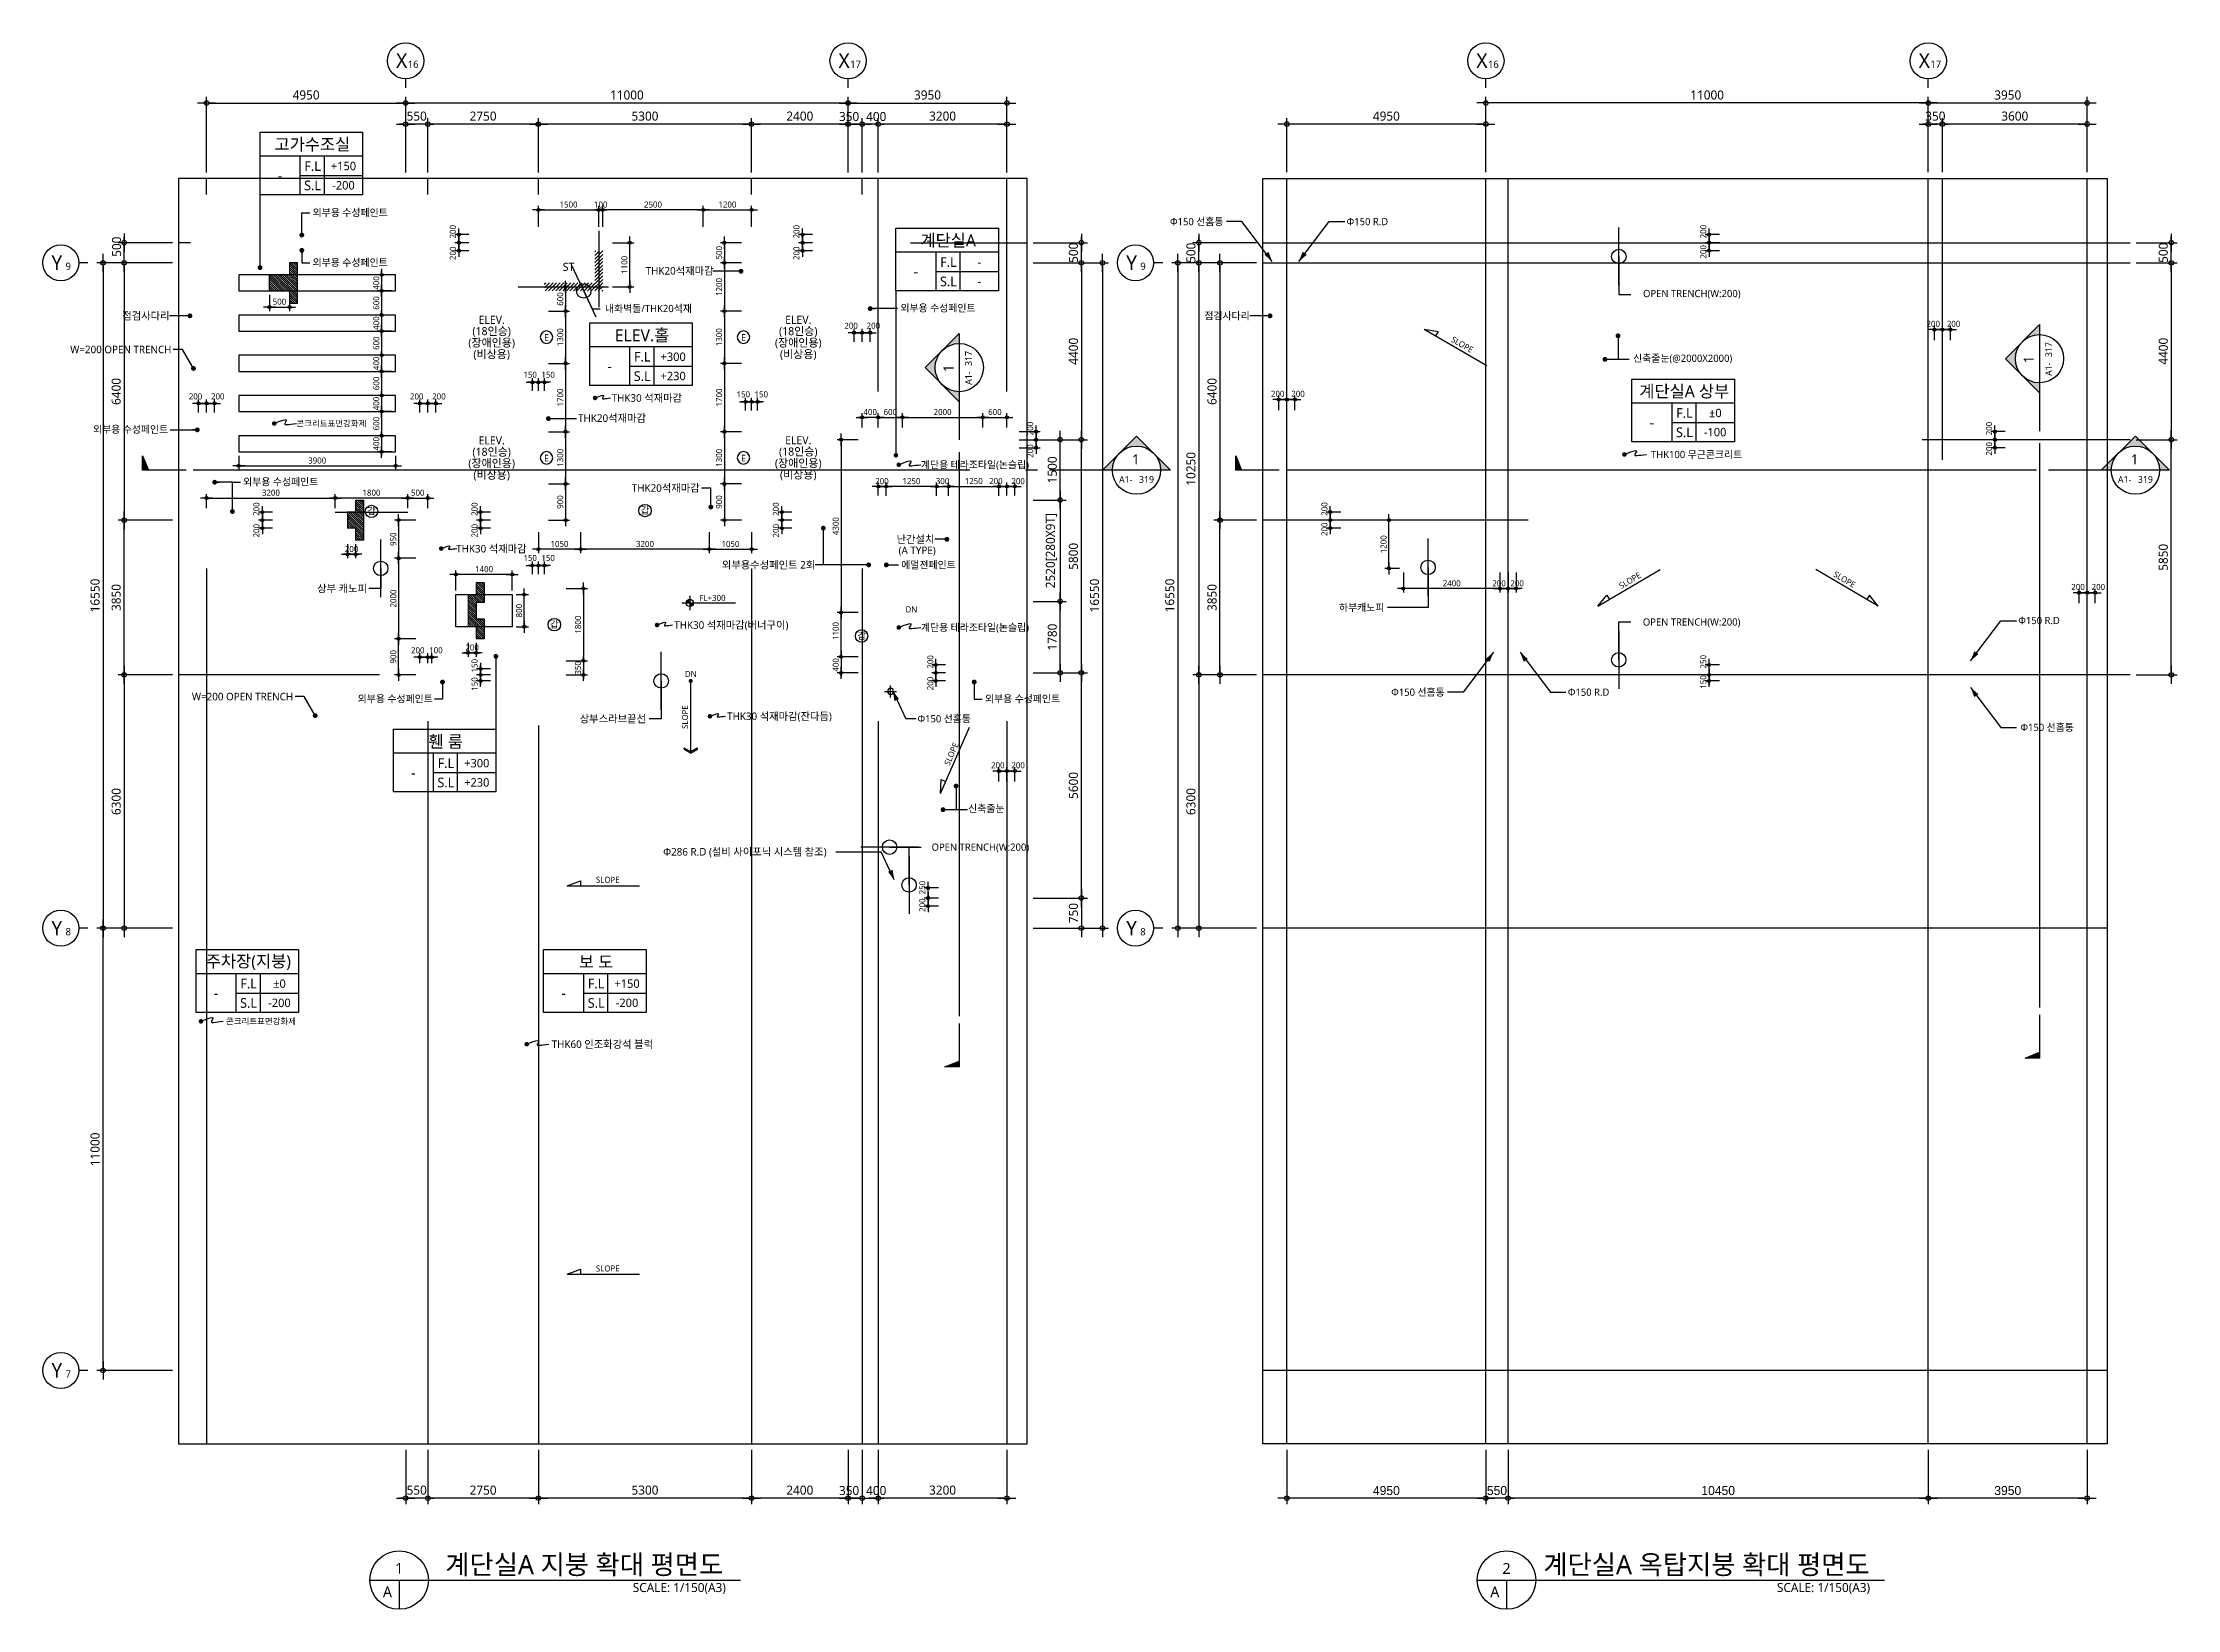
# Model space of a CAD drawing. Header units: millimetres. Extents: x -65167 to 413267, y -17142 to 66587.
# Drawn here: x 186354 to 239429, y 2247 to 41213 of the extents above; entities that cross this region are included whole.
import ezdxf
from ezdxf.enums import TextEntityAlignment as Align

# ---------------------------------------------------------------- set-up
doc = ezdxf.new("R2010")
doc.units = ezdxf.units.MM
doc.header["$LTSCALE"] = 75
doc.header["$MEASUREMENT"] = 0
doc.header["$PDSIZE"] = -10
doc.linetypes.add('CENTER', pattern=[2, 1.25, -0.25, 0.25, -0.25])
doc.layers.get('0').update_dxf_attribs({"linetype": 'CONTINUOUS'})
doc.layers.get('Defpoints').update_dxf_attribs({"color": 171, "linetype": 'CONTINUOUS'})
for name, color, linetype in [('A-SYM-LEVEL', 7, 'CONTINUOUS'), ('CEN(ST)', 1, 'CENTER'), ('ELE-6', 8, 'CONTINUOUS'), ('HAT 253', 253, 'CONTINUOUS'), ('LED', 7, 'CONTINUOUS'), ('NDIM', 7, 'CONTINUOUS'), ('SYM', 7, 'CONTINUOUS'), ('SYM(AXIS)', 7, 'CONTINUOUS'), ('SYM(STAIR)', 251, 'CONTINUOUS'), ('TEXT', 3, 'CONTINUOUS'), ('TEXT(AXIS)', 2, 'CONTINUOUS'), ('TEXT(MIN)', 7, 'CONTINUOUS'), ('TEXT(NOTE小)', 1, 'CONTINUOUS'), ('TEXT(노트)', 7, 'CONTINUOUS'), ('TEXT(실명)', 3, 'CONTINUOUS'), ('TEXT-기입', 6, 'CONTINUOUS'), ('TITLE', 7, 'CONTINUOUS'), ('기계 전기 소방', 254, 'CONTINUOUS'), ('홈통', 6, 'CONTINUOUS')]:
    doc.layers.add(name, color=color, linetype=linetype)
doc.styles.add('CGS', font='cgse', dxfattribs={"bigfont": 'cgs'})
doc.styles.add('나눔바른고딕', font='NanumBarunGothic.ttf')
doc.styles.add('맑은 고딕', font='malgun_0.ttf')
doc.dimstyles.new('NDIM 1200', dxfattribs={"dimscale": 75, "dimtxt": 3, "dimasz": 1, "dimexe": 2, "dimexo": 2, "dimgap": 1, "dimtad": 1, "dimdec": 0, "dimdsep": 46, "dimtxsty": 'CGS', "dimblk": 'DOT0', "dimcen": 1, "dimdle": 8, "dimclrd": 256, "dimclre": 256, "dimclrt": 256, "dimadec": 0, "dimazin": 0, "dimtfac": 1, "dimtdec": 0, "dimtix": 1, "dimtmove": 2, "dimatfit": 3, "dimldrblk": 'DOT0', "dimfxl": 1, "dimtolj": 1, "dimtzin": 0, "dimlwd": -1, "dimlwe": -1, "dimarcsym": 0})

msp = doc.modelspace()

# ---------------------------------------------------------------- texts
at = {"layer": 'A-SYM-LEVEL', "style": '맑은 고딕'}
msp.add_text('FL+300', height=150, dxfattribs=at).set_placement((203008, 27402.8), align=Align.MIDDLE)
at = {"layer": 'TEXT', "style": '나눔바른고딕'}
for s, height, rotation, p in [('317', 166.67, 90, (209456.5, 33172.4)), ('317', 166.67, 90, (236315.3, 33393.1)), ('1', 250, 90, (209001.3, 33020)), ('A1-', 166.67, 90, (209456.7, 32703.5)), ('1', 250, 90, (235860, 33240.7)), ('A1-', 166.67, 90, (236315.4, 32924.2)), ('1', 250, 360, (213440.4, 30721.8)), ('1', 250, 360, (238276.1, 30721.8))]:
    msp.add_text(s, height=height, rotation=rotation, dxfattribs=at).set_placement(p)
for s, p in [('A1-', (213116.9, 30266.4)), ('319', (213612.6, 30266.5)), ('A1-', (237952.6, 30266.4)), ('319', (238448.3, 30266.5))]:
    msp.add_text(s, height=166.67, dxfattribs=at).set_placement(p)
for s, p in [('1', (195216.9, 3265.1)), ('2', (222750.6, 3265.1)), ('A', (194926, 2683.3)), ('A', (222459.7, 2683.3))]:
    msp.add_text(s, height=270, dxfattribs=at).set_placement(p, align=Align.MIDDLE)
for s, p in [('계단실A 지붕 확대 평면도', (203274.3, 3359.6)), ('계단실A 옥탑지붕 확대 평면도', (231780.9, 3359.6))]:
    msp.add_text(s, height=480, dxfattribs=at).set_placement(p, align=Align.MIDDLE_RIGHT)
for p in [(203340, 2901.4), (231789.6, 2901.4)]:
    msp.add_text('SCALE: 1/150(A3)', height=225, dxfattribs=at).set_placement(p, align=Align.TOP_RIGHT)
at = {"layer": 'TEXT(AXIS)', "style": '나눔바른고딕'}
for s, height, p in [('X', 360, (195280.3, 40765.5)), ('X', 360, (206280.3, 40765.5)), ('X', 360, (222139, 40765.5)), ('X', 360, (233139, 40765.5)), ('16', 180, (195564.7, 40675.5)), ('17', 180, (206564.7, 40675.5)), ('16', 180, (222423.5, 40675.5)), ('17', 180, (233423.5, 40675.5)), ('Y', 360, (186705.3, 35740.5)), ('9', 180, (186989.7, 35650.5)), ('Y', 360, (213427.6, 35740.5)), ('9', 180, (213712, 35650.5)), ('Y', 360, (186705.3, 19190.5)), ('8', 180, (186989.7, 19100.5)), ('Y', 360, (213427.6, 19190.5)), ('8', 180, (213712, 19100.5)), ('Y', 360, (186705.3, 8190.5)), ('7', 180, (186989.7, 8100.5))]:
    msp.add_text(s, height=height, dxfattribs=at).set_placement(p, align=Align.MIDDLE)
at = {"layer": 'TEXT(MIN)', "style": '나눔바른고딕'}
for s, height, rotation, p in [('외부용 수성페인트', 180, 360, (193064.7, 36986.5)), ('외부용 수성페인트', 180, 360, (207680, 34613.3)), ('SLOPE', 150, 330, (221393.7, 33852.9)), ('SLOPE', 150, 30.62833, (225565.4, 27686)), ('SLOPE', 150, 329.37167, (230901.6, 28011.4)), ('외부용 수성페인트', 180, 360, (209783.1, 24894.3)), ('SLOPE', 150, 90, (202323.8, 24143.8)), ('SLOPE', 150, 66.57232, (208830.3, 23250.3))]:
    msp.add_text(s, height=height, rotation=rotation, dxfattribs=at).set_placement(p, align=Align.MIDDLE_LEFT)
for s, p in [('Φ150 선홈통', (215713.5, 36762.8)), ('OPEN TRENCH(W:200)', (228570, 34973.5)), ('내화벽돌/THK20석재', (202495.1, 34600.9)), ('점검사다리', (216366.4, 34418.6)), ('THK100 무근콘크리트', (228609.8, 30970)), ('하부캐노피', (219713.7, 27164)), ('OPEN TRENCH(W:200)', (228565.6, 26803.9)), ('Φ150 선홈통', (221213.5, 25058.4)), ('Φ150 선홈통', (236857.7, 24183.4)), ('OPEN TRENCH(W:200)', (210881.5, 21203.9))]:
    msp.add_text(s, height=180, dxfattribs=at).set_placement(p, align=Align.MIDDLE_RIGHT)
for s, height, p in [('Φ150 R.D', 180, (218775.4, 36762.8)), ('외부용 수성페인트', 180, (193064.7, 35746.8)), ('신축줄눈(@2000X2000)', 180, (225897.9, 33363.5)), ('외부용 수성페인트', 180, (187605.6, 31596)), ('콘크리트표면강화제', 150, (192663.4, 31740.6)), ('계단용 테라조타일(논슬립)', 180, (208190.7, 30714.6)), ('외부용 수성페인트', 180, (191338.8, 30289.9)), ('에멀젼페인트', 180, (207700.5, 28223.9)), ('계단용 테라조타일(논슬립)', 180, (208190.7, 26667.6)), ('Φ150 R.D', 180, (235475.4, 26841.1)), ('외부용 수성페인트', 180, (194186.5, 24894.3)), ('Φ150 R.D', 180, (224275.4, 25058.4)), ('Φ150 선홈통', 180, (208105.1, 24398)), ('신축줄눈', 180, (209364.2, 22163.5)), ('SLOPE', 150, (200109.3, 20390.6)), ('콘크리트표면강화제', 150, (190912.2, 16871.5)), ('SLOPE', 150, (200109.3, 10724.5))]:
    msp.add_text(s, height=height, dxfattribs=at).set_placement(p, align=Align.MIDDLE_LEFT)
for s, height, p in [('ST', 200, (199429, 35637.5)), ('DN', 150, (207954, 27117.5)), ('DN', 150, (202469.7, 25512.3))]:
    msp.add_text(s, height=height, dxfattribs=at).set_placement(p, align=Align.MIDDLE_CENTER)
at = {"layer": 'TEXT(노트)', "style": '나눔바른고딕'}
for s, p in [('THK20석재마감', (203034.2, 35538.7)), ('점검사다리', (189507.7, 34418.6)), ('W=200 OPEN TRENCH', (189555.4, 33582.5)), ('THK20석재마감', (201354.2, 31875.3)), ('THK20석재마감', (202689.4, 30136)), ('난간설치', (208525.2, 28863.3)), ('(A TYPE)', (208558.1, 28585.3)), ('외부용수성페인트 2회', (205561.4, 28223.9)), ('상부 캐노피', (194418.3, 27637.5)), ('W=200 OPEN TRENCH', (192581.2, 24948.5)), ('상부스라브끝선', (201354.5, 24396.2))]:
    msp.add_text(s, height=187.5, dxfattribs=at).set_placement(p, align=Align.MIDDLE_RIGHT)
for s, p in [('(18인승)', (197517.4, 34030.8)), ('ELEV.', (197517.4, 34317.5)), ('(18인승)', (205140.7, 34030.8)), ('ELEV.', (205140.7, 34317.5)), ('(장애인용)', (197517.4, 33744.2)), ('(비상용)', (197517.4, 33457.5)), ('(장애인용)', (205140.7, 33744.2)), ('(비상용)', (205140.7, 33457.5)), ('ELEV.', (197517.4, 31317.5)), ('ELEV.', (205140.7, 31322.4)), ('(장애인용)', (197517.4, 30744.2)), ('(18인승)', (197517.4, 31030.8)), ('(장애인용)', (205140.7, 30749.1)), ('(18인승)', (205140.7, 31035.7)), ('(비상용)', (197517.4, 30457.5)), ('(비상용)', (205140.7, 30462.4))]:
    msp.add_text(s, height=200, dxfattribs=at).set_placement(p, align=Align.MIDDLE)
for s, p in [('THK30 석재마감', (200499.6, 32375.3)), ('THK30 석재마감', (196634.2, 28626.3)), ('THK30 석재마감(버너구이)', (202055.8, 26729.1)), ('THK30 석재마감(잔다듬)', (203370.8, 24459)), ('Φ286 R.D (설비 사이포닉 시스템 참조)', (201781.6, 21087.7)), ('THK60 인조화강석 블럭', (199009.4, 16301.5))]:
    msp.add_text(s, height=187.5, dxfattribs=at).set_placement(p, align=Align.MIDDLE_LEFT)
at = {"layer": 'TEXT(실명)', "style": '나눔바른고딕'}
for s, p in [('고가수조실', (193060.2, 38687.1)), ('계단실A', (208869.1, 36298.1)), ('ELEV.홀', (201256.7, 33943.7)), ('계단실A 상부', (227169.5, 32545.2)), ('휀 룸', (196374, 23835.7)), ('주차장(지붕)', (191468.5, 18352.8)), ('보 도', (200111, 18352.8))]:
    msp.add_text(s, height=300, dxfattribs=at).set_placement(p, align=Align.MIDDLE)
at = {"layer": 'TEXT-기입', "style": '나눔바른고딕'}
for s, p in [('+150', (193833.5, 38144.3)), ('-200', (193833.7, 37665.2)), ('-', (209642.4, 35755.3)), ('-', (209642.6, 35276.2)), ('+300', (202030, 33401)), ('+230', (202030.2, 32921.9)), ('±0', (227942.8, 32002.4)), ('+300', (197147.3, 23293)), ('+230', (197147.5, 22813.9)), ('±0', (192241.8, 17810.1)), ('+150', (200884.3, 17810.1)), ('-200', (192242, 17330.9)), ('-200', (200884.5, 17330.9))]:
    msp.add_text(s, height=210, dxfattribs=at).set_placement(p, align=Align.MIDDLE)
for s, height, p in [('-', 270, (192253.9, 37908.8)), ('-', 270, (208062.8, 35519.9)), ('-', 270, (200450.4, 33165.5)), ('-', 270, (226363.2, 31766.9)), ('-100', 210, (227938.2, 31526.9)), ('-', 270, (195567.7, 23057.5)), ('-', 270, (190662.2, 17574.6)), ('-', 270, (199304.7, 17574.6))]:
    msp.add_text(s, height=height, dxfattribs=at).set_placement(p, align=Align.MIDDLE_CENTER)

# ---------------------------------------------------------------- blocks, each defined once
blk = doc.blocks.new('A$C2F20087E')
at = {"layer": 'SYM(AXIS)'}
blk.add_line((600, 0), (600, 300), dxfattribs=at)
blk.add_circle((600, 900), 600, dxfattribs=at)
blk = doc.blocks.new('DOT0')
blk.add_line((-3, 0), (3, 0))
at = {"color": 6}
blk.add_circle((0, 0), 0.75, dxfattribs=at)
blk = doc.blocks.new('*D70')
at = {"layer": 'Defpoints', "color": 0, "ltscale": 0.4, "transparency": 16777216}
for p in [(195379, 39712), (195379, 37837), (206379, 37837)]:
    blk.add_point(p, dxfattribs=at)
at = {"layer": 'NDIM', "ltscale": 0.4, "transparency": 16777216}
for p, q in [((195379, 37987), (195379, 39862)), ((206379, 37987), (206379, 39862)), ((206304, 39712), (195454, 39712))]:
    blk.add_line(p, q, dxfattribs=at)
at = {"layer": 'NDIM', "ltscale": 0.4, "transparency": 16777216, "xscale": 75, "yscale": 75, "zscale": 75, "rotation": 180}
blk.add_blockref('DOT0', (195379, 39712), dxfattribs=at)
at = {"layer": 'NDIM', "ltscale": 0.4, "transparency": 16777216, "xscale": 75, "yscale": 75, "zscale": 75}
blk.add_blockref('DOT0', (206379, 39712), dxfattribs=at)
at = {"layer": 'NDIM', "ltscale": 0.4, "transparency": 16777216, "insert": (200879, 39910), "char_height": 225, "attachment_point": 5, "style": '나눔바른고딕'}
blk.add_mtext('\\A1;11000', dxfattribs=at)
blk = doc.blocks.new('*D71')
at = {"layer": 'Defpoints', "color": 0, "ltscale": 0.4, "transparency": 16777216}
for p in [(203979, 39187), (203979, 37837), (206379, 37837)]:
    blk.add_point(p, dxfattribs=at)
at = {"layer": 'NDIM', "ltscale": 0.4, "transparency": 16777216}
for p, q in [((203979, 37987), (203979, 39337)), ((206379, 37987), (206379, 39337)), ((206304, 39187), (204054, 39187))]:
    blk.add_line(p, q, dxfattribs=at)
at = {"layer": 'NDIM', "ltscale": 0.4, "transparency": 16777216, "xscale": 75, "yscale": 75, "zscale": 75, "rotation": 180}
blk.add_blockref('DOT0', (203979, 39187), dxfattribs=at)
at = {"layer": 'NDIM', "ltscale": 0.4, "transparency": 16777216, "xscale": 75, "yscale": 75, "zscale": 75}
blk.add_blockref('DOT0', (206379, 39187), dxfattribs=at)
at = {"layer": 'NDIM', "ltscale": 0.4, "transparency": 16777216, "insert": (205179, 39385), "char_height": 225, "attachment_point": 5, "style": '나눔바른고딕'}
blk.add_mtext('\\A1;2400', dxfattribs=at)
blk = doc.blocks.new('*D72')
at = {"layer": 'Defpoints', "color": 0, "ltscale": 0.4, "transparency": 16777216}
for p in [(198679, 39187), (198679, 37837), (203979, 37837)]:
    blk.add_point(p, dxfattribs=at)
at = {"layer": 'NDIM', "ltscale": 0.4, "transparency": 16777216}
for p, q in [((198679, 37987), (198679, 39337)), ((203979, 37987), (203979, 39337)), ((203904, 39187), (198754, 39187))]:
    blk.add_line(p, q, dxfattribs=at)
at = {"layer": 'NDIM', "ltscale": 0.4, "transparency": 16777216, "xscale": 75, "yscale": 75, "zscale": 75, "rotation": 180}
blk.add_blockref('DOT0', (198679, 39187), dxfattribs=at)
at = {"layer": 'NDIM', "ltscale": 0.4, "transparency": 16777216, "xscale": 75, "yscale": 75, "zscale": 75}
blk.add_blockref('DOT0', (203979, 39187), dxfattribs=at)
at = {"layer": 'NDIM', "ltscale": 0.4, "transparency": 16777216, "insert": (201329, 39385), "char_height": 225, "attachment_point": 5, "style": '나눔바른고딕'}
blk.add_mtext('\\A1;5300', dxfattribs=at)
blk = doc.blocks.new('*D73')
at = {"layer": 'Defpoints', "color": 0, "ltscale": 0.4, "transparency": 16777216}
for p in [(195929, 39187), (195929, 37837), (198679, 37837)]:
    blk.add_point(p, dxfattribs=at)
at = {"layer": 'NDIM', "ltscale": 0.4, "transparency": 16777216}
for p, q in [((195929, 37987), (195929, 39337)), ((198679, 37987), (198679, 39337)), ((198604, 39187), (196004, 39187))]:
    blk.add_line(p, q, dxfattribs=at)
at = {"layer": 'NDIM', "ltscale": 0.4, "transparency": 16777216, "xscale": 75, "yscale": 75, "zscale": 75, "rotation": 180}
blk.add_blockref('DOT0', (195929, 39187), dxfattribs=at)
at = {"layer": 'NDIM', "ltscale": 0.4, "transparency": 16777216, "xscale": 75, "yscale": 75, "zscale": 75}
blk.add_blockref('DOT0', (198679, 39187), dxfattribs=at)
at = {"layer": 'NDIM', "ltscale": 0.4, "transparency": 16777216, "insert": (197304, 39385), "char_height": 225, "attachment_point": 5, "style": '나눔바른고딕'}
blk.add_mtext('\\A1;2750', dxfattribs=at)
blk = doc.blocks.new('*D74')
at = {"layer": 'Defpoints', "color": 0, "ltscale": 0.4, "transparency": 16777216}
for p in [(195379, 39187), (195379, 37837), (195929, 37837)]:
    blk.add_point(p, dxfattribs=at)
at = {"layer": 'NDIM', "ltscale": 0.4, "transparency": 16777216}
for p, q in [((195379, 37987), (195379, 39337)), ((195929, 37987), (195929, 39337)), ((195304, 39187), (195229, 39187)), ((195929, 39187), (195379, 39187)), ((196004, 39187), (196079, 39187))]:
    blk.add_line(p, q, dxfattribs=at)
at = {"layer": 'NDIM', "ltscale": 0.4, "transparency": 16777216, "xscale": 75, "yscale": 75, "zscale": 75}
blk.add_blockref('DOT0', (195379, 39187), dxfattribs=at)
at = {"layer": 'NDIM', "ltscale": 0.4, "transparency": 16777216, "xscale": 75, "yscale": 75, "zscale": 75, "rotation": 180}
blk.add_blockref('DOT0', (195929, 39187), dxfattribs=at)
at = {"layer": 'NDIM', "ltscale": 0.4, "transparency": 16777216, "insert": (195654, 39385), "char_height": 225, "attachment_point": 5, "style": '나눔바른고딕'}
blk.add_mtext('\\A1;550', dxfattribs=at)
blk = doc.blocks.new('*D75')
at = {"layer": 'Defpoints', "color": 0, "ltscale": 0.4, "transparency": 16777216}
for p in [(189729, 35738), (187854, 19188), (189729, 19188)]:
    blk.add_point(p, dxfattribs=at)
at = {"layer": 'NDIM', "ltscale": 0.4, "transparency": 16777216}
for p, q in [((189579, 35738), (187704, 35738)), ((187854, 35663), (187854, 19263)), ((189579, 19188), (187704, 19188))]:
    blk.add_line(p, q, dxfattribs=at)
at = {"layer": 'NDIM', "ltscale": 0.4, "transparency": 16777216, "xscale": 75, "yscale": 75, "zscale": 75}
for p, rotation in [((187854, 35738), 90), ((187854, 19188), 270)]:
    blk.add_blockref('DOT0', p, dxfattribs=dict(at, rotation=rotation))
at = {"layer": 'NDIM', "ltscale": 0.4, "transparency": 16777216, "insert": (187657, 27463), "char_height": 225, "attachment_point": 5, "rotation": 90, "style": '나눔바른고딕'}
blk.add_mtext('\\A1;16550', dxfattribs=at)
blk = doc.blocks.new('*D76')
at = {"layer": 'Defpoints', "color": 0, "ltscale": 0.4, "transparency": 16777216}
for p in [(188379, 29338), (189729, 29338), (189729, 25488)]:
    blk.add_point(p, dxfattribs=at)
at = {"layer": 'NDIM', "ltscale": 0.4, "transparency": 16777216}
for p, q in [((189579, 29338), (188229, 29338)), ((188379, 25563), (188379, 29263)), ((189579, 25488), (188229, 25488))]:
    blk.add_line(p, q, dxfattribs=at)
at = {"layer": 'NDIM', "ltscale": 0.4, "transparency": 16777216, "xscale": 75, "yscale": 75, "zscale": 75}
for p, rotation in [((188379, 29338), 90), ((188379, 25488), 270)]:
    blk.add_blockref('DOT0', p, dxfattribs=dict(at, rotation=rotation))
at = {"layer": 'NDIM', "ltscale": 0.4, "transparency": 16777216, "insert": (188182, 27413), "char_height": 225, "attachment_point": 5, "rotation": 90, "style": '나눔바른고딕'}
blk.add_mtext('\\A1;3850', dxfattribs=at)
blk = doc.blocks.new('*D77')
at = {"layer": 'Defpoints', "color": 0, "ltscale": 0.4, "transparency": 16777216}
for p in [(189729, 25488), (188379, 19188), (189729, 19188)]:
    blk.add_point(p, dxfattribs=at)
at = {"layer": 'NDIM', "ltscale": 0.4, "transparency": 16777216}
for p, q in [((189579, 25488), (188229, 25488)), ((188379, 25413), (188379, 19263)), ((189579, 19188), (188229, 19188))]:
    blk.add_line(p, q, dxfattribs=at)
at = {"layer": 'NDIM', "ltscale": 0.4, "transparency": 16777216, "xscale": 75, "yscale": 75, "zscale": 75}
for p, rotation in [((188379, 25488), 90), ((188379, 19188), 270)]:
    blk.add_blockref('DOT0', p, dxfattribs=dict(at, rotation=rotation))
at = {"layer": 'NDIM', "ltscale": 0.4, "transparency": 16777216, "insert": (188182, 22338), "char_height": 225, "attachment_point": 5, "rotation": 90, "style": '나눔바른고딕'}
blk.add_mtext('\\A1;6300', dxfattribs=at)
blk = doc.blocks.new('*D78')
at = {"layer": 'Defpoints', "color": 0, "ltscale": 0.4, "transparency": 16777216}
for p in [(206379.037218, 39187.5), (206379.037218, 37837.5), (206729.037218, 37837.5)]:
    blk.add_point(p, dxfattribs=at)
at = {"layer": 'NDIM', "ltscale": 0.4, "transparency": 16777216}
for p, q in [((206379.037218, 37987.5), (206379.037218, 39337.5)), ((206729.037218, 37987.5), (206729.037218, 39337.5)), ((206654.037218, 39187.5), (206454.037218, 39187.5))]:
    blk.add_line(p, q, dxfattribs=at)
at = {"layer": 'NDIM', "ltscale": 0.4, "transparency": 16777216, "xscale": 75, "yscale": 75, "zscale": 75, "rotation": 180}
blk.add_blockref('DOT0', (206379.037218, 39187.5), dxfattribs=at)
at = {"layer": 'NDIM', "ltscale": 0.4, "transparency": 16777216, "xscale": 75, "yscale": 75, "zscale": 75}
blk.add_blockref('DOT0', (206729.037218, 39187.5), dxfattribs=at)
at = {"layer": 'NDIM', "ltscale": 0.4, "transparency": 16777216, "insert": (206404.037218, 39375), "char_height": 225, "attachment_point": 5, "style": '나눔바른고딕'}
blk.add_mtext('\\A1;350', dxfattribs=at)
blk = doc.blocks.new('*D79')
at = {"layer": 'Defpoints', "color": 0, "ltscale": 0.4, "transparency": 16777216}
for p in [(206729.037218, 39187.5), (206729.037218, 37837.5), (207129.037218, 37837.5)]:
    blk.add_point(p, dxfattribs=at)
at = {"layer": 'NDIM', "ltscale": 0.4, "transparency": 16777216}
for p, q in [((206729.037218, 37987.5), (206729.037218, 39337.5)), ((207129.037218, 37987.5), (207129.037218, 39337.5)), ((206654.037218, 39187.5), (206579.037218, 39187.5)), ((207129.037218, 39187.5), (206729.037218, 39187.5)), ((207204.037218, 39187.5), (207279.037218, 39187.5))]:
    blk.add_line(p, q, dxfattribs=at)
at = {"layer": 'NDIM', "ltscale": 0.4, "transparency": 16777216, "xscale": 75, "yscale": 75, "zscale": 75}
blk.add_blockref('DOT0', (206729.037218, 39187.5), dxfattribs=at)
at = {"layer": 'NDIM', "ltscale": 0.4, "transparency": 16777216, "xscale": 75, "yscale": 75, "zscale": 75, "rotation": 180}
blk.add_blockref('DOT0', (207129.037218, 39187.5), dxfattribs=at)
at = {"layer": 'NDIM', "ltscale": 0.4, "transparency": 16777216, "insert": (207079.037218, 39375), "char_height": 225, "attachment_point": 5, "style": '나눔바른고딕'}
blk.add_mtext('\\A1;400', dxfattribs=at)
blk = doc.blocks.new('*D80')
at = {"layer": 'Defpoints', "color": 0, "ltscale": 0.4, "transparency": 16777216}
for p in [(189729, 35738), (188379, 29338), (189729, 29338)]:
    blk.add_point(p, dxfattribs=at)
at = {"layer": 'NDIM', "ltscale": 0.4, "transparency": 16777216}
for p, q in [((189579, 35738), (188229, 35738)), ((188379, 35663), (188379, 29413)), ((189579, 29338), (188229, 29338))]:
    blk.add_line(p, q, dxfattribs=at)
at = {"layer": 'NDIM', "ltscale": 0.4, "transparency": 16777216, "xscale": 75, "yscale": 75, "zscale": 75}
for p, rotation in [((188379, 35738), 90), ((188379, 29338), 270)]:
    blk.add_blockref('DOT0', p, dxfattribs=dict(at, rotation=rotation))
at = {"layer": 'NDIM', "ltscale": 0.4, "transparency": 16777216, "insert": (188182, 32538), "char_height": 225, "attachment_point": 5, "rotation": 90, "style": '나눔바른고딕'}
blk.add_mtext('\\A1;6400', dxfattribs=at)
blk = doc.blocks.new('*D81')
at = {"layer": 'Defpoints', "color": 0, "ltscale": 0.4, "transparency": 16777216}
for p in [(195929, 6362), (198679, 6362), (195929, 5012)]:
    blk.add_point(p, dxfattribs=at)
at = {"layer": 'NDIM', "ltscale": 0.4, "transparency": 16777216}
for p, q in [((195929, 6212), (195929, 4862)), ((198679, 6212), (198679, 4862)), ((198604, 5012), (196004, 5012))]:
    blk.add_line(p, q, dxfattribs=at)
at = {"layer": 'NDIM', "ltscale": 0.4, "transparency": 16777216, "xscale": 75, "yscale": 75, "zscale": 75, "rotation": 180}
blk.add_blockref('DOT0', (195929, 5012), dxfattribs=at)
at = {"layer": 'NDIM', "ltscale": 0.4, "transparency": 16777216, "xscale": 75, "yscale": 75, "zscale": 75}
blk.add_blockref('DOT0', (198679, 5012), dxfattribs=at)
at = {"layer": 'NDIM', "ltscale": 0.4, "transparency": 16777216, "insert": (197304, 5210), "char_height": 225, "attachment_point": 5, "style": '나눔바른고딕'}
blk.add_mtext('\\A1;2750', dxfattribs=at)
blk = doc.blocks.new('*D82')
at = {"layer": 'Defpoints', "color": 0, "ltscale": 0.4, "transparency": 16777216}
for p in [(195379, 6362), (195929, 6362), (195379, 5012)]:
    blk.add_point(p, dxfattribs=at)
at = {"layer": 'NDIM', "ltscale": 0.4, "transparency": 16777216}
for p, q in [((195379, 6212), (195379, 4862)), ((195929, 6212), (195929, 4862)), ((195304, 5012), (195229, 5012)), ((195929, 5012), (195379, 5012)), ((196004, 5012), (196079, 5012))]:
    blk.add_line(p, q, dxfattribs=at)
at = {"layer": 'NDIM', "ltscale": 0.4, "transparency": 16777216, "xscale": 75, "yscale": 75, "zscale": 75}
blk.add_blockref('DOT0', (195379, 5012), dxfattribs=at)
at = {"layer": 'NDIM', "ltscale": 0.4, "transparency": 16777216, "xscale": 75, "yscale": 75, "zscale": 75, "rotation": 180}
blk.add_blockref('DOT0', (195929, 5012), dxfattribs=at)
at = {"layer": 'NDIM', "ltscale": 0.4, "transparency": 16777216, "insert": (195654, 5210), "char_height": 225, "attachment_point": 5, "style": '나눔바른고딕'}
blk.add_mtext('\\A1;550', dxfattribs=at)
blk = doc.blocks.new('*D83')
at = {"layer": 'Defpoints', "color": 0, "ltscale": 0.4, "transparency": 16777216}
for p in [(198679, 6362), (203979, 6362), (198679, 5012)]:
    blk.add_point(p, dxfattribs=at)
at = {"layer": 'NDIM', "ltscale": 0.4, "transparency": 16777216}
for p, q in [((198679, 6212), (198679, 4862)), ((203979, 6212), (203979, 4862)), ((203904, 5012), (198754, 5012))]:
    blk.add_line(p, q, dxfattribs=at)
at = {"layer": 'NDIM', "ltscale": 0.4, "transparency": 16777216, "xscale": 75, "yscale": 75, "zscale": 75, "rotation": 180}
blk.add_blockref('DOT0', (198679, 5012), dxfattribs=at)
at = {"layer": 'NDIM', "ltscale": 0.4, "transparency": 16777216, "xscale": 75, "yscale": 75, "zscale": 75}
blk.add_blockref('DOT0', (203979, 5012), dxfattribs=at)
at = {"layer": 'NDIM', "ltscale": 0.4, "transparency": 16777216, "insert": (201329, 5210), "char_height": 225, "attachment_point": 5, "style": '나눔바른고딕'}
blk.add_mtext('\\A1;5300', dxfattribs=at)
blk = doc.blocks.new('*D84')
at = {"layer": 'Defpoints', "color": 0, "ltscale": 0.4, "transparency": 16777216}
for p in [(203979, 6362), (206379, 6362), (203979, 5012)]:
    blk.add_point(p, dxfattribs=at)
at = {"layer": 'NDIM', "ltscale": 0.4, "transparency": 16777216}
for p, q in [((203979, 6212), (203979, 4862)), ((206379, 6212), (206379, 4862)), ((206304, 5012), (204054, 5012))]:
    blk.add_line(p, q, dxfattribs=at)
at = {"layer": 'NDIM', "ltscale": 0.4, "transparency": 16777216, "xscale": 75, "yscale": 75, "zscale": 75, "rotation": 180}
blk.add_blockref('DOT0', (203979, 5012), dxfattribs=at)
at = {"layer": 'NDIM', "ltscale": 0.4, "transparency": 16777216, "xscale": 75, "yscale": 75, "zscale": 75}
blk.add_blockref('DOT0', (206379, 5012), dxfattribs=at)
at = {"layer": 'NDIM', "ltscale": 0.4, "transparency": 16777216, "insert": (205179, 5210), "char_height": 225, "attachment_point": 5, "style": '나눔바른고딕'}
blk.add_mtext('\\A1;2400', dxfattribs=at)
blk = doc.blocks.new('*D85')
at = {"layer": 'Defpoints', "color": 0, "ltscale": 0.4, "transparency": 16777216}
for p in [(206379.037218, 6362.5), (206729.037218, 6362.5), (206379.037218, 5012.5)]:
    blk.add_point(p, dxfattribs=at)
at = {"layer": 'NDIM', "ltscale": 0.4, "transparency": 16777216}
for p, q in [((206379.037218, 6212.5), (206379.037218, 4862.5)), ((206729.037218, 6212.5), (206729.037218, 4862.5)), ((206654.037218, 5012.5), (206454.037218, 5012.5))]:
    blk.add_line(p, q, dxfattribs=at)
at = {"layer": 'NDIM', "ltscale": 0.4, "transparency": 16777216, "xscale": 75, "yscale": 75, "zscale": 75, "rotation": 180}
blk.add_blockref('DOT0', (206379.037218, 5012.5), dxfattribs=at)
at = {"layer": 'NDIM', "ltscale": 0.4, "transparency": 16777216, "xscale": 75, "yscale": 75, "zscale": 75}
blk.add_blockref('DOT0', (206729.037218, 5012.5), dxfattribs=at)
at = {"layer": 'NDIM', "ltscale": 0.4, "transparency": 16777216, "insert": (206404.037218, 5200), "char_height": 225, "attachment_point": 5, "style": '나눔바른고딕'}
blk.add_mtext('\\A1;350', dxfattribs=at)
blk = doc.blocks.new('*D86')
at = {"layer": 'Defpoints', "color": 0, "ltscale": 0.4, "transparency": 16777216}
for p in [(207129, 6362), (210329, 6362), (207129, 5012)]:
    blk.add_point(p, dxfattribs=at)
at = {"layer": 'NDIM', "ltscale": 0.4, "transparency": 16777216}
for p, q in [((207129, 6212), (207129, 4862)), ((210329, 6212), (210329, 4862)), ((210254, 5012), (207204, 5012))]:
    blk.add_line(p, q, dxfattribs=at)
at = {"layer": 'NDIM', "ltscale": 0.4, "transparency": 16777216, "xscale": 75, "yscale": 75, "zscale": 75, "rotation": 180}
blk.add_blockref('DOT0', (207129, 5012), dxfattribs=at)
at = {"layer": 'NDIM', "ltscale": 0.4, "transparency": 16777216, "xscale": 75, "yscale": 75, "zscale": 75}
blk.add_blockref('DOT0', (210329, 5012), dxfattribs=at)
at = {"layer": 'NDIM', "ltscale": 0.4, "transparency": 16777216, "insert": (208729, 5210), "char_height": 225, "attachment_point": 5, "style": '나눔바른고딕'}
blk.add_mtext('\\A1;3200', dxfattribs=at)
blk = doc.blocks.new('*D87')
at = {"layer": 'Defpoints', "color": 0, "ltscale": 0.4, "transparency": 16777216}
for p in [(222238, 39713), (222238, 37838), (233238, 37838)]:
    blk.add_point(p, dxfattribs=at)
at = {"layer": 'NDIM', "ltscale": 0.4, "transparency": 16777216}
for p, q in [((222238, 37988), (222238, 39863)), ((233238, 37988), (233238, 39863)), ((233163, 39713), (222313, 39713))]:
    blk.add_line(p, q, dxfattribs=at)
at = {"layer": 'NDIM', "ltscale": 0.4, "transparency": 16777216, "xscale": 75, "yscale": 75, "zscale": 75, "rotation": 180}
blk.add_blockref('DOT0', (222238, 39713), dxfattribs=at)
at = {"layer": 'NDIM', "ltscale": 0.4, "transparency": 16777216, "xscale": 75, "yscale": 75, "zscale": 75}
blk.add_blockref('DOT0', (233238, 39713), dxfattribs=at)
at = {"layer": 'NDIM', "ltscale": 0.4, "transparency": 16777216, "insert": (227738, 39910), "char_height": 225, "attachment_point": 5, "style": '나눔바른고딕'}
blk.add_mtext('\\A1;11000', dxfattribs=at)
blk = doc.blocks.new('*D88')
at = {"layer": 'Defpoints', "color": 0, "ltscale": 0.4, "transparency": 16777216}
for p in [(216688, 35738), (214576, 19188), (216688, 19188)]:
    blk.add_point(p, dxfattribs=at)
at = {"layer": 'NDIM', "ltscale": 0.4, "transparency": 16777216}
for p, q in [((216538, 35738), (214426, 35738)), ((214576, 35663), (214576, 19263)), ((216538, 19188), (214426, 19188))]:
    blk.add_line(p, q, dxfattribs=at)
at = {"layer": 'NDIM', "ltscale": 0.4, "transparency": 16777216, "xscale": 75, "yscale": 75, "zscale": 75}
for p, rotation in [((214576, 35738), 90), ((214576, 19188), 270)]:
    blk.add_blockref('DOT0', p, dxfattribs=dict(at, rotation=rotation))
at = {"layer": 'NDIM', "ltscale": 0.4, "transparency": 16777216, "insert": (214379, 27463), "char_height": 225, "attachment_point": 5, "rotation": 90, "style": '나눔바른고딕'}
blk.add_mtext('\\A1;16550', dxfattribs=at)
blk = doc.blocks.new('*D89')
at = {"layer": 'Defpoints', "color": 0, "ltscale": 0.4, "transparency": 16777216}
for p in [(216688, 35738), (215101, 25488), (216688, 25488)]:
    blk.add_point(p, dxfattribs=at)
at = {"layer": 'NDIM', "ltscale": 0.4, "transparency": 16777216}
for p, q in [((216538, 35738), (214951, 35738)), ((215101, 35663), (215101, 25563)), ((216538, 25488), (214951, 25488))]:
    blk.add_line(p, q, dxfattribs=at)
at = {"layer": 'NDIM', "ltscale": 0.4, "transparency": 16777216, "xscale": 75, "yscale": 75, "zscale": 75}
for p, rotation in [((215101, 35738), 90), ((215101, 25488), 270)]:
    blk.add_blockref('DOT0', p, dxfattribs=dict(at, rotation=rotation))
at = {"layer": 'NDIM', "ltscale": 0.4, "transparency": 16777216, "insert": (214904, 30613), "char_height": 225, "attachment_point": 5, "rotation": 90, "style": '나눔바른고딕'}
blk.add_mtext('\\A1;10250', dxfattribs=at)
blk = doc.blocks.new('*D90')
at = {"layer": 'Defpoints', "color": 0, "ltscale": 0.4, "transparency": 16777216}
for p in [(238256, 35738), (238256, 31338), (239279, 31338)]:
    blk.add_point(p, dxfattribs=at)
at = {"layer": 'NDIM', "ltscale": 0.4, "transparency": 16777216}
for p, q in [((238406, 35738), (239429, 35738)), ((239279, 35663), (239279, 31413)), ((238406, 31338), (239429, 31338))]:
    blk.add_line(p, q, dxfattribs=at)
at = {"layer": 'NDIM', "ltscale": 0.4, "transparency": 16777216, "xscale": 75, "yscale": 75, "zscale": 75}
for p, rotation in [((239279, 35738), 90), ((239279, 31338), 270)]:
    blk.add_blockref('DOT0', p, dxfattribs=dict(at, rotation=rotation))
at = {"layer": 'NDIM', "ltscale": 0.4, "transparency": 16777216, "insert": (239081, 33538), "char_height": 225, "attachment_point": 5, "rotation": 90, "style": '나눔바른고딕'}
blk.add_mtext('\\A1;4400', dxfattribs=at)
blk = doc.blocks.new('*D91')
at = {"layer": 'Defpoints', "color": 0, "ltscale": 0.4, "transparency": 16777216}
for p in [(238256, 31338), (239279, 31338), (238256, 25488)]:
    blk.add_point(p, dxfattribs=at)
at = {"layer": 'NDIM', "ltscale": 0.4, "transparency": 16777216}
for p, q in [((238406, 31338), (239429, 31338)), ((239279, 25563), (239279, 31263)), ((238406, 25488), (239429, 25488))]:
    blk.add_line(p, q, dxfattribs=at)
at = {"layer": 'NDIM', "ltscale": 0.4, "transparency": 16777216, "xscale": 75, "yscale": 75, "zscale": 75}
for p, rotation in [((239279, 31338), 90), ((239279, 25488), 270)]:
    blk.add_blockref('DOT0', p, dxfattribs=dict(at, rotation=rotation))
at = {"layer": 'NDIM', "ltscale": 0.4, "transparency": 16777216, "insert": (239081, 28413), "char_height": 225, "attachment_point": 5, "rotation": 90, "style": '나눔바른고딕'}
blk.add_mtext('\\A1;5850', dxfattribs=at)
blk = doc.blocks.new('*D92')
at = {"layer": 'Defpoints', "color": 0, "ltscale": 0.4, "transparency": 16777216}
for p in [(216688, 25488), (215101, 19188), (216688, 19188)]:
    blk.add_point(p, dxfattribs=at)
at = {"layer": 'NDIM', "ltscale": 0.4, "transparency": 16777216}
for p, q in [((216538, 25488), (214951, 25488)), ((215101, 25413), (215101, 19263)), ((216538, 19188), (214951, 19188))]:
    blk.add_line(p, q, dxfattribs=at)
at = {"layer": 'NDIM', "ltscale": 0.4, "transparency": 16777216, "xscale": 75, "yscale": 75, "zscale": 75}
for p, rotation in [((215101, 25488), 90), ((215101, 19188), 270)]:
    blk.add_blockref('DOT0', p, dxfattribs=dict(at, rotation=rotation))
at = {"layer": 'NDIM', "ltscale": 0.4, "transparency": 16777216, "insert": (214904, 22338), "char_height": 225, "attachment_point": 5, "rotation": 90, "style": '나눔바른고딕'}
blk.add_mtext('\\A1;6300', dxfattribs=at)
blk = doc.blocks.new('*D93')
at = {"layer": 'Defpoints', "color": 0, "ltscale": 0.4, "transparency": 16777216}
for p in [(233238, 39188), (233238, 37838), (233588, 37838)]:
    blk.add_point(p, dxfattribs=at)
at = {"layer": 'NDIM', "ltscale": 0.4, "transparency": 16777216}
for p, q in [((233238, 37988), (233238, 39338)), ((233588, 37988), (233588, 39338)), ((233163, 39188), (233088, 39188)), ((233588, 39188), (233238, 39188)), ((233663, 39188), (233738, 39188))]:
    blk.add_line(p, q, dxfattribs=at)
at = {"layer": 'NDIM', "ltscale": 0.4, "transparency": 16777216, "xscale": 75, "yscale": 75, "zscale": 75}
blk.add_blockref('DOT0', (233238, 39188), dxfattribs=at)
at = {"layer": 'NDIM', "ltscale": 0.4, "transparency": 16777216, "xscale": 75, "yscale": 75, "zscale": 75, "rotation": 180}
blk.add_blockref('DOT0', (233588, 39188), dxfattribs=at)
at = {"layer": 'NDIM', "ltscale": 0.4, "transparency": 16777216, "insert": (233413, 39385), "char_height": 225, "attachment_point": 5, "style": '나눔바른고딕'}
blk.add_mtext('\\A1;350', dxfattribs=at)
blk = doc.blocks.new('*D94')
at = {"layer": 'Defpoints', "color": 0, "ltscale": 0.4, "transparency": 16777216}
for p in [(233588, 39188), (233588, 37838), (237188, 37838)]:
    blk.add_point(p, dxfattribs=at)
at = {"layer": 'NDIM', "ltscale": 0.4, "transparency": 16777216}
for p, q in [((233588, 37988), (233588, 39338)), ((237188, 37988), (237188, 39338)), ((237113, 39188), (233663, 39188))]:
    blk.add_line(p, q, dxfattribs=at)
at = {"layer": 'NDIM', "ltscale": 0.4, "transparency": 16777216, "xscale": 75, "yscale": 75, "zscale": 75, "rotation": 180}
blk.add_blockref('DOT0', (233588, 39188), dxfattribs=at)
at = {"layer": 'NDIM', "ltscale": 0.4, "transparency": 16777216, "xscale": 75, "yscale": 75, "zscale": 75}
blk.add_blockref('DOT0', (237188, 39188), dxfattribs=at)
at = {"layer": 'NDIM', "ltscale": 0.4, "transparency": 16777216, "insert": (235388, 39385), "char_height": 225, "attachment_point": 5, "style": '나눔바른고딕'}
blk.add_mtext('\\A1;3600', dxfattribs=at)
blk = doc.blocks.new('A$C51E23882')
at = {"layer": 'TITLE'}
blk.add_lwpolyline([(8500, 0), (0, 0), (0, 5200), (8500, 5200)], close=True, dxfattribs=at)
for points in [[(8500, 3200), (0, 3200)], [(3300, 3200), (3300, 0)], [(5300, 3200), (5300, 0)], [(3300, 1600), (8500, 1600)]]:
    blk.add_lwpolyline(points, dxfattribs=at)
at = {"layer": 'TITLE', "style": '나눔바른고딕'}
for s, p in [('F.L', (4352, 2378)), ('S.L', (4352, 778))]:
    blk.add_text(s, height=800, dxfattribs=at).set_placement(p, align=Align.MIDDLE)
blk = doc.blocks.new('*D96')
at = {"layer": 'Defpoints', "color": 0, "ltscale": 0.4, "transparency": 16777216}
for p in [(222788, 6362), (233238, 6362), (222788, 5012)]:
    blk.add_point(p, dxfattribs=at)
at = {"layer": 'NDIM', "ltscale": 0.4, "transparency": 16777216}
for p, q in [((222788, 6212), (222788, 4862)), ((233238, 6212), (233238, 4862)), ((233163, 5012), (222863, 5012))]:
    blk.add_line(p, q, dxfattribs=at)
at = {"layer": 'NDIM', "ltscale": 0.4, "transparency": 16777216, "xscale": 75, "yscale": 75, "zscale": 75, "rotation": 180}
blk.add_blockref('DOT0', (222788, 5012), dxfattribs=at)
at = {"layer": 'NDIM', "ltscale": 0.4, "transparency": 16777216, "xscale": 75, "yscale": 75, "zscale": 75}
blk.add_blockref('DOT0', (233238, 5012), dxfattribs=at)
at = {"layer": 'NDIM', "ltscale": 0.4, "transparency": 16777216, "insert": (228013, 5200), "char_height": 225, "attachment_point": 5, "style": 'CGS'}
blk.add_mtext('\\A1;10450', dxfattribs=at)
blk = doc.blocks.new('*D97')
at = {"layer": 'Defpoints', "color": 0, "ltscale": 0.4, "transparency": 16777216}
for p in [(222238, 6362), (222788, 6362), (222238, 5012)]:
    blk.add_point(p, dxfattribs=at)
at = {"layer": 'NDIM', "ltscale": 0.4, "transparency": 16777216}
for p, q in [((222238, 6212), (222238, 4862)), ((222788, 6212), (222788, 4862)), ((222163, 5012), (222088, 5012)), ((222788, 5012), (222238, 5012)), ((222863, 5012), (222938, 5012))]:
    blk.add_line(p, q, dxfattribs=at)
at = {"layer": 'NDIM', "ltscale": 0.4, "transparency": 16777216, "xscale": 75, "yscale": 75, "zscale": 75}
blk.add_blockref('DOT0', (222238, 5012), dxfattribs=at)
at = {"layer": 'NDIM', "ltscale": 0.4, "transparency": 16777216, "xscale": 75, "yscale": 75, "zscale": 75, "rotation": 180}
blk.add_blockref('DOT0', (222788, 5012), dxfattribs=at)
at = {"layer": 'NDIM', "ltscale": 0.4, "transparency": 16777216, "insert": (222513, 5200), "char_height": 225, "attachment_point": 5, "style": 'CGS'}
blk.add_mtext('\\A1;550', dxfattribs=at)
blk = doc.blocks.new('*D95')
at = {"layer": 'Defpoints', "color": 0, "ltscale": 0.4, "transparency": 16777216}
for p in [(233238, 6362), (237188, 6362), (233238, 5012)]:
    blk.add_point(p, dxfattribs=at)
at = {"layer": 'NDIM', "ltscale": 0.4, "transparency": 16777216}
for p, q in [((233238, 6212), (233238, 4862)), ((237188, 6212), (237188, 4862)), ((237113, 5012), (233313, 5012))]:
    blk.add_line(p, q, dxfattribs=at)
at = {"layer": 'NDIM', "ltscale": 0.4, "transparency": 16777216, "xscale": 75, "yscale": 75, "zscale": 75, "rotation": 180}
blk.add_blockref('DOT0', (233238, 5012), dxfattribs=at)
at = {"layer": 'NDIM', "ltscale": 0.4, "transparency": 16777216, "xscale": 75, "yscale": 75, "zscale": 75}
blk.add_blockref('DOT0', (237188, 5012), dxfattribs=at)
at = {"layer": 'NDIM', "ltscale": 0.4, "transparency": 16777216, "insert": (235213, 5200), "char_height": 225, "attachment_point": 5, "style": 'CGS'}
blk.add_mtext('\\A1;3950', dxfattribs=at)
blk = doc.blocks.new('*D353')
at = {"layer": 'Defpoints', "color": 0, "ltscale": 0.4, "transparency": 16777216}
for p in [(210829, 35737), (210829, 19187), (212704, 19187)]:
    blk.add_point(p, dxfattribs=at)
at = {"layer": 'NDIM', "ltscale": 0.4, "transparency": 16777216}
for p, q in [((210979, 35737), (212854, 35737)), ((212704, 35662), (212704, 19262)), ((210979, 19187), (212854, 19187))]:
    blk.add_line(p, q, dxfattribs=at)
at = {"layer": 'NDIM', "ltscale": 0.4, "transparency": 16777216, "xscale": 75, "yscale": 75, "zscale": 75}
for p, rotation in [((212704, 35737), 90), ((212704, 19187), 270)]:
    blk.add_blockref('DOT0', p, dxfattribs=dict(at, rotation=rotation))
at = {"layer": 'NDIM', "ltscale": 0.4, "transparency": 16777216, "insert": (212507, 27462), "char_height": 225, "attachment_point": 5, "rotation": 90, "style": '나눔바른고딕'}
blk.add_mtext('\\A1;16550', dxfattribs=at)
blk = doc.blocks.new('*D354')
at = {"layer": 'Defpoints', "color": 0, "ltscale": 0.4, "transparency": 16777216}
for p in [(210829, 35737), (210829, 31337), (212179, 31337)]:
    blk.add_point(p, dxfattribs=at)
at = {"layer": 'NDIM', "ltscale": 0.4, "transparency": 16777216}
for p, q in [((210979, 35737), (212329, 35737)), ((212179, 35662), (212179, 31412)), ((210979, 31337), (212329, 31337))]:
    blk.add_line(p, q, dxfattribs=at)
at = {"layer": 'NDIM', "ltscale": 0.4, "transparency": 16777216, "xscale": 75, "yscale": 75, "zscale": 75}
for p, rotation in [((212179, 35737), 90), ((212179, 31337), 270)]:
    blk.add_blockref('DOT0', p, dxfattribs=dict(at, rotation=rotation))
at = {"layer": 'NDIM', "ltscale": 0.4, "transparency": 16777216, "insert": (211982, 33537), "char_height": 225, "attachment_point": 5, "rotation": 90, "style": '나눔바른고딕'}
blk.add_mtext('\\A1;4400', dxfattribs=at)
blk = doc.blocks.new('*D355')
at = {"layer": 'Defpoints', "color": 0, "ltscale": 0.4, "transparency": 16777216}
for p in [(210829, 31337), (212179, 31337), (210829, 25538)]:
    blk.add_point(p, dxfattribs=at)
at = {"layer": 'NDIM', "ltscale": 0.4, "transparency": 16777216}
for p, q in [((210979, 31337), (212329, 31337)), ((212179, 25613), (212179, 31262)), ((210979, 25538), (212329, 25538))]:
    blk.add_line(p, q, dxfattribs=at)
at = {"layer": 'NDIM', "ltscale": 0.4, "transparency": 16777216, "xscale": 75, "yscale": 75, "zscale": 75}
for p, rotation in [((212179, 31337), 90), ((212179, 25538), 270)]:
    blk.add_blockref('DOT0', p, dxfattribs=dict(at, rotation=rotation))
at = {"layer": 'NDIM', "ltscale": 0.4, "transparency": 16777216, "insert": (211982, 28437), "char_height": 225, "attachment_point": 5, "rotation": 90, "style": '나눔바른고딕'}
blk.add_mtext('\\A1;5800', dxfattribs=at)
blk = doc.blocks.new('*D356')
at = {"layer": 'Defpoints', "color": 0, "ltscale": 0.4, "transparency": 16777216}
for p in [(210829, 25538), (212179, 25538), (210829, 19938)]:
    blk.add_point(p, dxfattribs=at)
at = {"layer": 'NDIM', "ltscale": 0.4, "transparency": 16777216}
for p, q in [((210979, 25538), (212329, 25538)), ((212179, 20013), (212179, 25463)), ((210979, 19938), (212329, 19938))]:
    blk.add_line(p, q, dxfattribs=at)
at = {"layer": 'NDIM', "ltscale": 0.4, "transparency": 16777216, "xscale": 75, "yscale": 75, "zscale": 75}
for p, rotation in [((212179, 25538), 90), ((212179, 19938), 270)]:
    blk.add_blockref('DOT0', p, dxfattribs=dict(at, rotation=rotation))
at = {"layer": 'NDIM', "ltscale": 0.4, "transparency": 16777216, "insert": (211982, 22738), "char_height": 225, "attachment_point": 5, "rotation": 90, "style": '나눔바른고딕'}
blk.add_mtext('\\A1;5600', dxfattribs=at)
blk = doc.blocks.new('*D357')
at = {"layer": 'Defpoints', "color": 0, "ltscale": 0.4, "transparency": 16777216}
for p in [(210829, 36237), (212179, 36237), (210829, 35737)]:
    blk.add_point(p, dxfattribs=at)
at = {"layer": 'NDIM', "ltscale": 0.4, "transparency": 16777216}
for p, q in [((210979, 36237), (212329, 36237)), ((212179, 36312), (212179, 36387)), ((212179, 35737), (212179, 36237)), ((210979, 35737), (212329, 35737)), ((212179, 35662), (212179, 35587))]:
    blk.add_line(p, q, dxfattribs=at)
at = {"layer": 'NDIM', "ltscale": 0.4, "transparency": 16777216, "xscale": 75, "yscale": 75, "zscale": 75}
for p, rotation in [((212179, 36237), 270), ((212179, 35737), 90)]:
    blk.add_blockref('DOT0', p, dxfattribs=dict(at, rotation=rotation))
at = {"layer": 'NDIM', "ltscale": 0.4, "transparency": 16777216, "insert": (211982, 35987), "char_height": 225, "attachment_point": 5, "rotation": 90, "style": '나눔바른고딕'}
blk.add_mtext('\\A1;500', dxfattribs=at)
blk = doc.blocks.new('*D358')
at = {"layer": 'Defpoints', "color": 0, "ltscale": 0.4, "transparency": 16777216}
for p in [(188379.037218, 36237.5), (189729.037218, 36237.5), (189729.037218, 35737.5)]:
    blk.add_point(p, dxfattribs=at)
at = {"layer": 'NDIM', "ltscale": 0.4, "transparency": 16777216}
for p, q in [((189579.037218, 36237.5), (188229.037218, 36237.5)), ((188379.037218, 36312.5), (188379.037218, 36387.5)), ((188379.037218, 35737.5), (188379.037218, 36237.5)), ((189579.037218, 35737.5), (188229.037218, 35737.5)), ((188379.037218, 35662.5), (188379.037218, 35587.5))]:
    blk.add_line(p, q, dxfattribs=at)
at = {"layer": 'NDIM', "ltscale": 0.4, "transparency": 16777216, "xscale": 75, "yscale": 75, "zscale": 75}
for p, rotation in [((188379.037218, 36237.5), 270), ((188379.037218, 35737.5), 90)]:
    blk.add_blockref('DOT0', p, dxfattribs=dict(at, rotation=rotation))
at = {"layer": 'NDIM', "ltscale": 0.4, "transparency": 16777216, "insert": (188191.537218, 36137.5), "char_height": 225, "attachment_point": 5, "rotation": 90, "style": '나눔바른고딕'}
blk.add_mtext('\\A1;500', dxfattribs=at)
blk = doc.blocks.new('*D359')
at = {"layer": 'Defpoints', "color": 0, "ltscale": 0.4, "transparency": 16777216}
for p in [(207129, 39187), (207129, 37837), (210329, 37837)]:
    blk.add_point(p, dxfattribs=at)
at = {"layer": 'NDIM', "ltscale": 0.4, "transparency": 16777216}
for p, q in [((207129, 37987), (207129, 39337)), ((210329, 37987), (210329, 39337)), ((210254, 39187), (207204, 39187))]:
    blk.add_line(p, q, dxfattribs=at)
at = {"layer": 'NDIM', "ltscale": 0.4, "transparency": 16777216, "xscale": 75, "yscale": 75, "zscale": 75, "rotation": 180}
blk.add_blockref('DOT0', (207129, 39187), dxfattribs=at)
at = {"layer": 'NDIM', "ltscale": 0.4, "transparency": 16777216, "xscale": 75, "yscale": 75, "zscale": 75}
blk.add_blockref('DOT0', (210329, 39187), dxfattribs=at)
at = {"layer": 'NDIM', "ltscale": 0.4, "transparency": 16777216, "insert": (208729, 39385), "char_height": 225, "attachment_point": 5, "style": '나눔바른고딕'}
blk.add_mtext('\\A1;3200', dxfattribs=at)
blk = doc.blocks.new('*D360')
at = {"layer": 'Defpoints', "color": 0, "ltscale": 0.4, "transparency": 16777216}
for p in [(198829, 34537), (198829, 33237), (199354, 33237)]:
    blk.add_point(p, dxfattribs=at)
at = {"layer": 'NDIM', "ltscale": 0.4, "transparency": 16777216}
for p, q in [((198929, 34537), (199454, 34537)), ((199354, 34487), (199354, 33287)), ((198929, 33237), (199454, 33237))]:
    blk.add_line(p, q, dxfattribs=at)
at = {"layer": 'NDIM', "ltscale": 0.4, "transparency": 16777216, "xscale": 50, "yscale": 50, "zscale": 50}
for p, rotation in [((199354, 34537), 90), ((199354, 33237), 270)]:
    blk.add_blockref('DOT0', p, dxfattribs=dict(at, rotation=rotation))
at = {"layer": 'NDIM', "ltscale": 0.4, "transparency": 16777216, "insert": (199222, 33887), "char_height": 150, "attachment_point": 5, "rotation": 90, "style": '나눔바른고딕'}
blk.add_mtext('\\A1;1300', dxfattribs=at)
blk = doc.blocks.new('*D361')
at = {"layer": 'Defpoints', "color": 0, "ltscale": 0.4, "transparency": 16777216}
for p in [(198829, 33237), (198829, 31537), (199354, 31537)]:
    blk.add_point(p, dxfattribs=at)
at = {"layer": 'NDIM', "ltscale": 0.4, "transparency": 16777216}
for p, q in [((198929, 33237), (199454, 33237)), ((199354, 33187), (199354, 31587)), ((198929, 31537), (199454, 31537))]:
    blk.add_line(p, q, dxfattribs=at)
at = {"layer": 'NDIM', "ltscale": 0.4, "transparency": 16777216, "xscale": 50, "yscale": 50, "zscale": 50}
for p, rotation in [((199354, 33237), 90), ((199354, 31537), 270)]:
    blk.add_blockref('DOT0', p, dxfattribs=dict(at, rotation=rotation))
at = {"layer": 'NDIM', "ltscale": 0.4, "transparency": 16777216, "insert": (199223, 32387), "char_height": 150, "attachment_point": 5, "rotation": 90, "style": '나눔바른고딕'}
blk.add_mtext('\\A1;1700', dxfattribs=at)
blk = doc.blocks.new('*D362')
at = {"layer": 'Defpoints', "color": 0, "ltscale": 0.4, "transparency": 16777216}
for p in [(198829, 31537), (198829, 30237), (199354, 30237)]:
    blk.add_point(p, dxfattribs=at)
at = {"layer": 'NDIM', "ltscale": 0.4, "transparency": 16777216}
for p, q in [((198929, 31537), (199454, 31537)), ((199354, 31487), (199354, 30287)), ((198929, 30237), (199454, 30237))]:
    blk.add_line(p, q, dxfattribs=at)
at = {"layer": 'NDIM', "ltscale": 0.4, "transparency": 16777216, "xscale": 50, "yscale": 50, "zscale": 50}
for p, rotation in [((199354, 31537), 90), ((199354, 30237), 270)]:
    blk.add_blockref('DOT0', p, dxfattribs=dict(at, rotation=rotation))
at = {"layer": 'NDIM', "ltscale": 0.4, "transparency": 16777216, "insert": (199222, 30887), "char_height": 150, "attachment_point": 5, "rotation": 90, "style": '나눔바른고딕'}
blk.add_mtext('\\A1;1300', dxfattribs=at)
blk = doc.blocks.new('*D363')
at = {"layer": 'Defpoints', "color": 0, "ltscale": 0.4, "transparency": 16777216}
for p in [(198829, 30237), (198829, 29337), (199354, 29337)]:
    blk.add_point(p, dxfattribs=at)
at = {"layer": 'NDIM', "ltscale": 0.4, "transparency": 16777216}
for p, q in [((198929, 30237), (199454, 30237)), ((199354, 30187), (199354, 29387)), ((198929, 29337), (199454, 29337))]:
    blk.add_line(p, q, dxfattribs=at)
at = {"layer": 'NDIM', "ltscale": 0.4, "transparency": 16777216, "xscale": 50, "yscale": 50, "zscale": 50}
for p, rotation in [((199354, 30237), 90), ((199354, 29337), 270)]:
    blk.add_blockref('DOT0', p, dxfattribs=dict(at, rotation=rotation))
at = {"layer": 'NDIM', "ltscale": 0.4, "transparency": 16777216, "insert": (199222, 29787), "char_height": 150, "attachment_point": 5, "rotation": 90, "style": '나눔바른고딕'}
blk.add_mtext('\\A1;900', dxfattribs=at)
blk = doc.blocks.new('*D364')
at = {"layer": 'Defpoints', "color": 0, "ltscale": 0.4, "transparency": 16777216}
for p in [(198679, 29138), (199729, 29138), (198679, 28613)]:
    blk.add_point(p, dxfattribs=at)
at = {"layer": 'NDIM', "ltscale": 0.4, "transparency": 16777216}
for p, q in [((198679, 29038), (198679, 28513)), ((199729, 29038), (199729, 28513)), ((199679, 28613), (198729, 28613))]:
    blk.add_line(p, q, dxfattribs=at)
at = {"layer": 'NDIM', "ltscale": 0.4, "transparency": 16777216, "xscale": 50, "yscale": 50, "zscale": 50, "rotation": 180}
blk.add_blockref('DOT0', (198679, 28613), dxfattribs=at)
at = {"layer": 'NDIM', "ltscale": 0.4, "transparency": 16777216, "xscale": 50, "yscale": 50, "zscale": 50}
blk.add_blockref('DOT0', (199729, 28613), dxfattribs=at)
at = {"layer": 'NDIM', "ltscale": 0.4, "transparency": 16777216, "insert": (199204, 28744), "char_height": 150, "attachment_point": 5, "style": '나눔바른고딕'}
blk.add_mtext('\\A1;1050', dxfattribs=at)
blk = doc.blocks.new('*D365')
at = {"layer": 'Defpoints', "color": 0, "ltscale": 0.4, "transparency": 16777216}
for p in [(199729, 29138), (202929, 29138), (199729, 28613)]:
    blk.add_point(p, dxfattribs=at)
at = {"layer": 'NDIM', "ltscale": 0.4, "transparency": 16777216}
for p, q in [((199729, 29038), (199729, 28513)), ((202929, 29038), (202929, 28513)), ((202879, 28613), (199779, 28613))]:
    blk.add_line(p, q, dxfattribs=at)
at = {"layer": 'NDIM', "ltscale": 0.4, "transparency": 16777216, "xscale": 50, "yscale": 50, "zscale": 50, "rotation": 180}
blk.add_blockref('DOT0', (199729, 28613), dxfattribs=at)
at = {"layer": 'NDIM', "ltscale": 0.4, "transparency": 16777216, "xscale": 50, "yscale": 50, "zscale": 50}
blk.add_blockref('DOT0', (202929, 28613), dxfattribs=at)
at = {"layer": 'NDIM', "ltscale": 0.4, "transparency": 16777216, "insert": (201329, 28744), "char_height": 150, "attachment_point": 5, "style": '나눔바른고딕'}
blk.add_mtext('\\A1;3200', dxfattribs=at)
blk = doc.blocks.new('*D366')
at = {"layer": 'Defpoints', "color": 0, "ltscale": 0.4, "transparency": 16777216}
for p in [(202929, 29138), (203979, 29138), (203979, 28613)]:
    blk.add_point(p, dxfattribs=at)
at = {"layer": 'NDIM', "ltscale": 0.4, "transparency": 16777216}
for p, q in [((202929, 29038), (202929, 28513)), ((203979, 29038), (203979, 28513)), ((202979, 28613), (203929, 28613))]:
    blk.add_line(p, q, dxfattribs=at)
at = {"layer": 'NDIM', "ltscale": 0.4, "transparency": 16777216, "xscale": 50, "yscale": 50, "zscale": 50, "rotation": 180}
blk.add_blockref('DOT0', (202929, 28613), dxfattribs=at)
at = {"layer": 'NDIM', "ltscale": 0.4, "transparency": 16777216, "xscale": 50, "yscale": 50, "zscale": 50}
blk.add_blockref('DOT0', (203979, 28613), dxfattribs=at)
at = {"layer": 'NDIM', "ltscale": 0.4, "transparency": 16777216, "insert": (203454, 28744), "char_height": 150, "attachment_point": 5, "style": '나눔바른고딕'}
blk.add_mtext('\\A1;1050', dxfattribs=at)
blk = doc.blocks.new('E')
at = {"layer": 'TEXT(NOTE小)'}
blk.add_circle((287, -86), 155, dxfattribs=at)
at = {"layer": 'TEXT(NOTE小)', "style": '나눔바른고딕'}
blk.add_text('E', height=165, dxfattribs=at).set_placement((288, -79), align=Align.MIDDLE_CENTER)
blk = doc.blocks.new('*D367')
at = {"layer": 'Defpoints', "color": 0, "ltscale": 0.4, "transparency": 16777216}
for p in [(203829, 34537), (203304, 33237), (203829, 33237)]:
    blk.add_point(p, dxfattribs=at)
at = {"layer": 'NDIM', "ltscale": 0.4, "transparency": 16777216}
for p, q in [((203729, 34537), (203204, 34537)), ((203304, 34487), (203304, 33287)), ((203729, 33237), (203204, 33237))]:
    blk.add_line(p, q, dxfattribs=at)
at = {"layer": 'NDIM', "ltscale": 0.4, "transparency": 16777216, "xscale": 50, "yscale": 50, "zscale": 50}
for p, rotation in [((203304, 34537), 90), ((203304, 33237), 270)]:
    blk.add_blockref('DOT0', p, dxfattribs=dict(at, rotation=rotation))
at = {"layer": 'NDIM', "ltscale": 0.4, "transparency": 16777216, "insert": (203172, 33887), "char_height": 150, "attachment_point": 5, "rotation": 90, "style": '나눔바른고딕'}
blk.add_mtext('\\A1;1300', dxfattribs=at)
blk = doc.blocks.new('*D368')
at = {"layer": 'Defpoints', "color": 0, "ltscale": 0.4, "transparency": 16777216}
for p in [(203829, 33237), (203304, 31537), (203829, 31537)]:
    blk.add_point(p, dxfattribs=at)
at = {"layer": 'NDIM', "ltscale": 0.4, "transparency": 16777216}
for p, q in [((203729, 33237), (203204, 33237)), ((203304, 33187), (203304, 31587)), ((203729, 31537), (203204, 31537))]:
    blk.add_line(p, q, dxfattribs=at)
at = {"layer": 'NDIM', "ltscale": 0.4, "transparency": 16777216, "xscale": 50, "yscale": 50, "zscale": 50}
for p, rotation in [((203304, 33237), 90), ((203304, 31537), 270)]:
    blk.add_blockref('DOT0', p, dxfattribs=dict(at, rotation=rotation))
at = {"layer": 'NDIM', "ltscale": 0.4, "transparency": 16777216, "insert": (203173, 32387), "char_height": 150, "attachment_point": 5, "rotation": 90, "style": '나눔바른고딕'}
blk.add_mtext('\\A1;1700', dxfattribs=at)
blk = doc.blocks.new('*D369')
at = {"layer": 'Defpoints', "color": 0, "ltscale": 0.4, "transparency": 16777216}
for p in [(203829, 31537), (203304, 30237), (203829, 30237)]:
    blk.add_point(p, dxfattribs=at)
at = {"layer": 'NDIM', "ltscale": 0.4, "transparency": 16777216}
for p, q in [((203729, 31537), (203204, 31537)), ((203304, 31487), (203304, 30287)), ((203729, 30237), (203204, 30237))]:
    blk.add_line(p, q, dxfattribs=at)
at = {"layer": 'NDIM', "ltscale": 0.4, "transparency": 16777216, "xscale": 50, "yscale": 50, "zscale": 50}
for p, rotation in [((203304, 31537), 90), ((203304, 30237), 270)]:
    blk.add_blockref('DOT0', p, dxfattribs=dict(at, rotation=rotation))
at = {"layer": 'NDIM', "ltscale": 0.4, "transparency": 16777216, "insert": (203172, 30887), "char_height": 150, "attachment_point": 5, "rotation": 90, "style": '나눔바른고딕'}
blk.add_mtext('\\A1;1300', dxfattribs=at)
blk = doc.blocks.new('*D370')
at = {"layer": 'Defpoints', "color": 0, "ltscale": 0.4, "transparency": 16777216}
for p in [(203829, 30237), (203304, 29337), (203829, 29337)]:
    blk.add_point(p, dxfattribs=at)
at = {"layer": 'NDIM', "ltscale": 0.4, "transparency": 16777216}
for p, q in [((203729, 30237), (203204, 30237)), ((203304, 30187), (203304, 29387)), ((203729, 29337), (203204, 29337))]:
    blk.add_line(p, q, dxfattribs=at)
at = {"layer": 'NDIM', "ltscale": 0.4, "transparency": 16777216, "xscale": 50, "yscale": 50, "zscale": 50}
for p, rotation in [((203304, 30237), 90), ((203304, 29337), 270)]:
    blk.add_blockref('DOT0', p, dxfattribs=dict(at, rotation=rotation))
at = {"layer": 'NDIM', "ltscale": 0.4, "transparency": 16777216, "insert": (203172, 29787), "char_height": 150, "attachment_point": 5, "rotation": 90, "style": '나눔바른고딕'}
blk.add_mtext('\\A1;900', dxfattribs=at)
blk = doc.blocks.new('*D371')
at = {"layer": 'Defpoints', "color": 0, "ltscale": 0.4, "transparency": 16777216}
for p in [(203829, 35738), (203304, 34537), (203829, 34537)]:
    blk.add_point(p, dxfattribs=at)
at = {"layer": 'NDIM', "ltscale": 0.4, "transparency": 16777216}
for p, q in [((203729, 35738), (203204, 35738)), ((203304, 35688), (203304, 34587)), ((203729, 34537), (203204, 34537))]:
    blk.add_line(p, q, dxfattribs=at)
at = {"layer": 'NDIM', "ltscale": 0.4, "transparency": 16777216, "xscale": 50, "yscale": 50, "zscale": 50}
for p, rotation in [((203304, 35738), 90), ((203304, 34537), 270)]:
    blk.add_blockref('DOT0', p, dxfattribs=dict(at, rotation=rotation))
at = {"layer": 'NDIM', "ltscale": 0.4, "transparency": 16777216, "insert": (203173, 35137), "char_height": 150, "attachment_point": 5, "rotation": 90, "style": '나눔바른고딕'}
blk.add_mtext('\\A1;1200', dxfattribs=at)
blk = doc.blocks.new('*D372')
at = {"layer": 'Defpoints', "color": 0, "ltscale": 0.4, "transparency": 16777216}
for p in [(198829, 35137), (198829, 34537), (199354, 34537)]:
    blk.add_point(p, dxfattribs=at)
at = {"layer": 'NDIM', "ltscale": 0.4, "transparency": 16777216}
for p, q in [((198929, 35137), (199454, 35137)), ((199354, 35087), (199354, 34587)), ((198929, 34537), (199454, 34537))]:
    blk.add_line(p, q, dxfattribs=at)
at = {"layer": 'NDIM', "ltscale": 0.4, "transparency": 16777216, "xscale": 50, "yscale": 50, "zscale": 50}
for p, rotation in [((199354, 35137), 90), ((199354, 34537), 270)]:
    blk.add_blockref('DOT0', p, dxfattribs=dict(at, rotation=rotation))
at = {"layer": 'NDIM', "ltscale": 0.4, "transparency": 16777216, "insert": (199222, 34837), "char_height": 150, "attachment_point": 5, "rotation": 90, "style": '나눔바른고딕'}
blk.add_mtext('\\A1;600', dxfattribs=at)
blk = doc.blocks.new('갑종방화문표기')
at = {"layer": 'TEXT(NOTE小)'}
blk.add_circle((0, 0), 150, dxfattribs=at)
at = {"layer": 'TEXT(NOTE小)', "style": '나눔바른고딕'}
blk.add_text('갑', height=160, dxfattribs=at).set_placement((1, 7), align=Align.MIDDLE_CENTER)
blk = doc.blocks.new('A$C1AFB1B41')
at = {"layer": 'SYM'}
blk.add_hatch(color=256, dxfattribs=at).paths.add_polyline_path([(2000, 500), (1800, 0), (2000, 0)])
for p, q in [((0, 0), (250, 0)), ((500, 0), (2000, 0)), ((2000, 500), (1800, 0)), ((2000, 0), (2000, 500))]:
    blk.add_line(p, q, dxfattribs=at)
blk = doc.blocks.new('SDFEW')
at = {"layer": 'SYM'}
h = blk.add_hatch(color=256, dxfattribs=at)
h.paths.add_polyline_path([(-50, -3422), (375, -3846, -0.414214), (375, -2997)])
h.paths.add_polyline_path([(375, -3846), (799, -4270), (799, -4022, -0.198912)])
h.paths.add_polyline_path([(375, -2997, -0.198912), (799, -2822), (799, -2573)])
at = {"layer": 'Defpoints'}
blk.add_line((799, -1022), (799, 12533), dxfattribs=at)
at = {"layer": 'SYM'}
for p, q in [((799, -1322), (799, -1022)), ((799, -2822), (799, -1622)), ((799, -2573), (-50, -3422)), ((799, -4022), (799, -2822)), ((799, -4270), (-50, -3422)), ((799, -4270), (799, -4022))]:
    blk.add_line(p, q, dxfattribs=at)
blk.add_arc((799, -3422), 600, 90, 89.5643, dxfattribs=at)
at = {"layer": 'SYM', "xscale": 0.7200000000000014, "yscale": 0.7200000000000014, "zscale": 0.7200000000000014, "rotation": 90}
blk.add_blockref('A$C1AFB1B41', (799, 12533), dxfattribs=at)
blk = doc.blocks.new('*D373')
at = {"layer": 'Defpoints', "color": 0, "ltscale": 0.4, "transparency": 16777216}
for p in [(238256, 36237), (239279, 36237), (238256, 35738)]:
    blk.add_point(p, dxfattribs=at)
at = {"layer": 'NDIM', "ltscale": 0.4, "transparency": 16777216}
for p, q in [((238406, 36237), (239429, 36237)), ((239279, 36312), (239279, 36387)), ((239279, 35738), (239279, 36237)), ((238406, 35738), (239429, 35738)), ((239279, 35663), (239279, 35588))]:
    blk.add_line(p, q, dxfattribs=at)
at = {"layer": 'NDIM', "ltscale": 0.4, "transparency": 16777216, "xscale": 75, "yscale": 75, "zscale": 75}
for p, rotation in [((239279, 36237), 270), ((239279, 35738), 90)]:
    blk.add_blockref('DOT0', p, dxfattribs=dict(at, rotation=rotation))
at = {"layer": 'NDIM', "ltscale": 0.4, "transparency": 16777216, "insert": (239081, 35987), "char_height": 225, "attachment_point": 5, "rotation": 90, "style": '나눔바른고딕'}
blk.add_mtext('\\A1;500', dxfattribs=at)
blk = doc.blocks.new('*D374')
at = {"layer": 'Defpoints', "color": 0, "ltscale": 0.4, "transparency": 16777216}
for p in [(215101, 36237), (216688, 36237), (216688, 35738)]:
    blk.add_point(p, dxfattribs=at)
at = {"layer": 'NDIM', "ltscale": 0.4, "transparency": 16777216}
for p, q in [((216538, 36237), (214951, 36237)), ((215101, 36312), (215101, 36387)), ((215101, 35738), (215101, 36237)), ((216538, 35738), (214951, 35738)), ((215101, 35663), (215101, 35588))]:
    blk.add_line(p, q, dxfattribs=at)
at = {"layer": 'NDIM', "ltscale": 0.4, "transparency": 16777216, "xscale": 75, "yscale": 75, "zscale": 75}
for p, rotation in [((215101, 36237), 270), ((215101, 35738), 90)]:
    blk.add_blockref('DOT0', p, dxfattribs=dict(at, rotation=rotation))
at = {"layer": 'NDIM', "ltscale": 0.4, "transparency": 16777216, "insert": (214904, 35987), "char_height": 225, "attachment_point": 5, "rotation": 90, "style": '나눔바른고딕'}
blk.add_mtext('\\A1;500', dxfattribs=at)
blk = doc.blocks.new('*D375')
at = {"layer": 'Defpoints', "color": 0, "ltscale": 0.4, "transparency": 16777216}
for p in [(199272, 25838), (199272, 25488), (199797, 25488)]:
    blk.add_point(p, dxfattribs=at)
at = {"layer": 'NDIM', "ltscale": 0.4, "transparency": 16777216}
for p, q in [((199372, 25838), (199897, 25838)), ((199372, 25488), (199897, 25488)), ((199797, 25888), (199797, 25938)), ((199797, 25838), (199797, 25488)), ((199797, 25438), (199797, 25388))]:
    blk.add_line(p, q, dxfattribs=at)
at = {"layer": 'NDIM', "ltscale": 0.4, "transparency": 16777216, "xscale": 50, "yscale": 50, "zscale": 50}
for p, rotation in [((199797, 25838), 270), ((199797, 25488), 90)]:
    blk.add_blockref('DOT0', p, dxfattribs=dict(at, rotation=rotation))
at = {"layer": 'NDIM', "ltscale": 0.4, "transparency": 16777216, "insert": (199665, 25663), "char_height": 150, "attachment_point": 5, "rotation": 90, "style": '나눔바른고딕'}
blk.add_mtext('\\A1;350', dxfattribs=at)
blk = doc.blocks.new('*D376')
at = {"layer": 'Defpoints', "color": 0, "ltscale": 0.4, "transparency": 16777216}
for p in [(199272, 27638), (199272, 25838), (199797, 25838)]:
    blk.add_point(p, dxfattribs=at)
at = {"layer": 'NDIM', "ltscale": 0.4, "transparency": 16777216}
for p, q in [((199372, 27638), (199897, 27638)), ((199797, 27588), (199797, 25888)), ((199372, 25838), (199897, 25838))]:
    blk.add_line(p, q, dxfattribs=at)
at = {"layer": 'NDIM', "ltscale": 0.4, "transparency": 16777216, "xscale": 50, "yscale": 50, "zscale": 50}
for p, rotation in [((199797, 27638), 90), ((199797, 25838), 270)]:
    blk.add_blockref('DOT0', p, dxfattribs=dict(at, rotation=rotation))
at = {"layer": 'NDIM', "ltscale": 0.4, "transparency": 16777216, "insert": (199665, 26738), "char_height": 150, "attachment_point": 5, "rotation": 90, "style": '나눔바른고딕'}
blk.add_mtext('\\A1;1800', dxfattribs=at)
blk = doc.blocks.new('*D377')
at = {"layer": 'Defpoints', "color": 0, "ltscale": 0.4, "transparency": 16777216}
for p in [(206729.037218, 6362.5), (207129.037218, 6362.5), (207129.037218, 5012.5)]:
    blk.add_point(p, dxfattribs=at)
at = {"layer": 'NDIM', "ltscale": 0.4, "transparency": 16777216}
for p, q in [((206729.037218, 6212.5), (206729.037218, 4862.5)), ((207129.037218, 6212.5), (207129.037218, 4862.5)), ((206654.037218, 5012.5), (206579.037218, 5012.5)), ((206729.037218, 5012.5), (207129.037218, 5012.5)), ((207204.037218, 5012.5), (207279.037218, 5012.5))]:
    blk.add_line(p, q, dxfattribs=at)
at = {"layer": 'NDIM', "ltscale": 0.4, "transparency": 16777216, "xscale": 75, "yscale": 75, "zscale": 75}
blk.add_blockref('DOT0', (206729.037218, 5012.5), dxfattribs=at)
at = {"layer": 'NDIM', "ltscale": 0.4, "transparency": 16777216, "xscale": 75, "yscale": 75, "zscale": 75, "rotation": 180}
blk.add_blockref('DOT0', (207129.037218, 5012.5), dxfattribs=at)
at = {"layer": 'NDIM', "ltscale": 0.4, "transparency": 16777216, "insert": (207079.037218, 5200), "char_height": 225, "attachment_point": 5, "style": '나눔바른고딕'}
blk.add_mtext('\\A1;400', dxfattribs=at)
blk = doc.blocks.new('*D413')
at = {"layer": 'Defpoints', "color": 0, "ltscale": 0.4, "transparency": 16777216}
for p in [(195379, 39712), (190429, 37837), (195379, 37837)]:
    blk.add_point(p, dxfattribs=at)
at = {"layer": 'NDIM', "ltscale": 0.4, "transparency": 16777216}
for p, q in [((190429, 37987), (190429, 39862)), ((195379, 37987), (195379, 39862)), ((190504, 39712), (195304, 39712))]:
    blk.add_line(p, q, dxfattribs=at)
at = {"layer": 'NDIM', "ltscale": 0.4, "transparency": 16777216, "xscale": 75, "yscale": 75, "zscale": 75, "rotation": 180}
blk.add_blockref('DOT0', (190429, 39712), dxfattribs=at)
at = {"layer": 'NDIM', "ltscale": 0.4, "transparency": 16777216, "xscale": 75, "yscale": 75, "zscale": 75}
blk.add_blockref('DOT0', (195379, 39712), dxfattribs=at)
at = {"layer": 'NDIM', "ltscale": 0.4, "transparency": 16777216, "insert": (192904, 39910), "char_height": 225, "attachment_point": 5, "style": '나눔바른고딕'}
blk.add_mtext('\\A1;4950', dxfattribs=at)
blk = doc.blocks.new('*D414')
at = {"layer": 'Defpoints', "color": 0, "ltscale": 0.4, "transparency": 16777216}
for p in [(216688, 35738), (215626, 29338), (216688, 29338)]:
    blk.add_point(p, dxfattribs=at)
at = {"layer": 'NDIM', "ltscale": 0.4, "transparency": 16777216}
for p, q in [((216538, 35738), (215476, 35738)), ((215626, 35663), (215626, 29413)), ((216538, 29338), (215476, 29338))]:
    blk.add_line(p, q, dxfattribs=at)
at = {"layer": 'NDIM', "ltscale": 0.4, "transparency": 16777216, "xscale": 75, "yscale": 75, "zscale": 75}
for p, rotation in [((215626, 35738), 90), ((215626, 29338), 270)]:
    blk.add_blockref('DOT0', p, dxfattribs=dict(at, rotation=rotation))
at = {"layer": 'NDIM', "ltscale": 0.4, "transparency": 16777216, "insert": (215429, 32538), "char_height": 225, "attachment_point": 5, "rotation": 90, "style": '나눔바른고딕'}
blk.add_mtext('\\A1;6400', dxfattribs=at)
blk = doc.blocks.new('*D415')
at = {"layer": 'Defpoints', "color": 0, "ltscale": 0.4, "transparency": 16777216}
for p in [(215626, 29338), (216688, 29338), (216688, 25488)]:
    blk.add_point(p, dxfattribs=at)
at = {"layer": 'NDIM', "ltscale": 0.4, "transparency": 16777216}
for p, q in [((216538, 29338), (215476, 29338)), ((215626, 25563), (215626, 29263)), ((216538, 25488), (215476, 25488))]:
    blk.add_line(p, q, dxfattribs=at)
at = {"layer": 'NDIM', "ltscale": 0.4, "transparency": 16777216, "xscale": 75, "yscale": 75, "zscale": 75}
for p, rotation in [((215626, 29338), 90), ((215626, 25488), 270)]:
    blk.add_blockref('DOT0', p, dxfattribs=dict(at, rotation=rotation))
at = {"layer": 'NDIM', "ltscale": 0.4, "transparency": 16777216, "insert": (215429, 27413), "char_height": 225, "attachment_point": 5, "rotation": 90, "style": '나눔바른고딕'}
blk.add_mtext('\\A1;3850', dxfattribs=at)
blk = doc.blocks.new('*D416')
at = {"layer": 'Defpoints', "color": 0, "ltscale": 0.4, "transparency": 16777216}
for p in [(217288, 39188), (217288, 37838), (222238, 37838)]:
    blk.add_point(p, dxfattribs=at)
at = {"layer": 'NDIM', "ltscale": 0.4, "transparency": 16777216}
for p, q in [((217288, 37988), (217288, 39338)), ((222238, 37988), (222238, 39338)), ((222163, 39188), (217363, 39188))]:
    blk.add_line(p, q, dxfattribs=at)
at = {"layer": 'NDIM', "ltscale": 0.4, "transparency": 16777216, "xscale": 75, "yscale": 75, "zscale": 75, "rotation": 180}
blk.add_blockref('DOT0', (217288, 39188), dxfattribs=at)
at = {"layer": 'NDIM', "ltscale": 0.4, "transparency": 16777216, "xscale": 75, "yscale": 75, "zscale": 75}
blk.add_blockref('DOT0', (222238, 39188), dxfattribs=at)
at = {"layer": 'NDIM', "ltscale": 0.4, "transparency": 16777216, "insert": (219763, 39385), "char_height": 225, "attachment_point": 5, "style": '나눔바른고딕'}
blk.add_mtext('\\A1;4950', dxfattribs=at)
blk = doc.blocks.new('*D417')
at = {"layer": 'Defpoints', "color": 0, "ltscale": 0.4, "transparency": 16777216}
for p in [(218367, 29538), (218727, 29538), (218727, 29338)]:
    blk.add_point(p, dxfattribs=at)
at = {"layer": 'NDIM', "ltscale": 0.4, "transparency": 16777216}
for p, q in [((218627, 29538), (218267, 29538)), ((218627, 29338), (218267, 29338)), ((218367, 29388), (218367, 29488))]:
    blk.add_line(p, q, dxfattribs=at)
at = {"layer": 'NDIM', "ltscale": 0.4, "transparency": 16777216, "xscale": 50, "yscale": 50, "zscale": 50}
for p, rotation in [((218367, 29538), 90), ((218367, 29338), 270)]:
    blk.add_blockref('DOT0', p, dxfattribs=dict(at, rotation=rotation))
at = {"layer": 'NDIM', "ltscale": 0.4, "transparency": 16777216, "insert": (218224, 29615), "char_height": 150, "attachment_point": 5, "rotation": 90, "style": '나눔바른고딕'}
blk.add_mtext('\\A1;200', dxfattribs=at)
blk = doc.blocks.new('*D418')
at = {"layer": 'Defpoints', "color": 0, "ltscale": 0.4, "transparency": 16777216}
for p in [(218727, 29338), (218367, 29138), (218727, 29138)]:
    blk.add_point(p, dxfattribs=at)
at = {"layer": 'NDIM', "ltscale": 0.4, "transparency": 16777216}
for p, q in [((218627, 29338), (218267, 29338)), ((218367, 29288), (218367, 29188)), ((218627, 29138), (218267, 29138))]:
    blk.add_line(p, q, dxfattribs=at)
at = {"layer": 'NDIM', "ltscale": 0.4, "transparency": 16777216, "xscale": 50, "yscale": 50, "zscale": 50}
for p, rotation in [((218367, 29338), 90), ((218367, 29138), 270)]:
    blk.add_blockref('DOT0', p, dxfattribs=dict(at, rotation=rotation))
at = {"layer": 'NDIM', "ltscale": 0.4, "transparency": 16777216, "insert": (218224, 29111), "char_height": 150, "attachment_point": 5, "rotation": 90, "style": '나눔바른고딕'}
blk.add_mtext('\\A1;200', dxfattribs=at)
blk = doc.blocks.new('*D419')
at = {"layer": 'Defpoints', "color": 0, "ltscale": 0.4, "transparency": 16777216}
for p in [(217288, 6362), (222238, 6362), (217288, 5012)]:
    blk.add_point(p, dxfattribs=at)
at = {"layer": 'NDIM', "ltscale": 0.4, "transparency": 16777216}
for p, q in [((217288, 6212), (217288, 4862)), ((222238, 6212), (222238, 4862)), ((222163, 5012), (217363, 5012))]:
    blk.add_line(p, q, dxfattribs=at)
at = {"layer": 'NDIM', "ltscale": 0.4, "transparency": 16777216, "xscale": 75, "yscale": 75, "zscale": 75, "rotation": 180}
blk.add_blockref('DOT0', (217288, 5012), dxfattribs=at)
at = {"layer": 'NDIM', "ltscale": 0.4, "transparency": 16777216, "xscale": 75, "yscale": 75, "zscale": 75}
blk.add_blockref('DOT0', (222238, 5012), dxfattribs=at)
at = {"layer": 'NDIM', "ltscale": 0.4, "transparency": 16777216, "insert": (219763, 5200), "char_height": 225, "attachment_point": 5, "style": 'CGS'}
blk.add_mtext('\\A1;4950', dxfattribs=at)
blk = doc.blocks.new('*D427')
at = {"layer": 'Defpoints', "color": 0, "ltscale": 0.4, "transparency": 16777216}
for p in [(195729, 28388), (195204, 26388), (195729, 26388)]:
    blk.add_point(p, dxfattribs=at)
at = {"layer": 'NDIM', "ltscale": 0.4, "transparency": 16777216}
for p, q in [((195629, 28388), (195104, 28388)), ((195204, 28338), (195204, 26438)), ((195629, 26388), (195104, 26388))]:
    blk.add_line(p, q, dxfattribs=at)
at = {"layer": 'NDIM', "ltscale": 0.4, "transparency": 16777216, "xscale": 50, "yscale": 50, "zscale": 50}
for p, rotation in [((195204, 28388), 90), ((195204, 26388), 270)]:
    blk.add_blockref('DOT0', p, dxfattribs=dict(at, rotation=rotation))
at = {"layer": 'NDIM', "ltscale": 0.4, "transparency": 16777216, "insert": (195073, 27388), "char_height": 150, "attachment_point": 5, "rotation": 90, "style": '나눔바른고딕'}
blk.add_mtext('\\A1;2000', dxfattribs=at)
blk = doc.blocks.new('*D428')
at = {"layer": 'Defpoints', "color": 0, "ltscale": 0.4, "transparency": 16777216}
for p in [(195204, 26388), (195729, 26388), (195729, 25488)]:
    blk.add_point(p, dxfattribs=at)
at = {"layer": 'NDIM', "ltscale": 0.4, "transparency": 16777216}
for p, q in [((195629, 26388), (195104, 26388)), ((195204, 25538), (195204, 26338)), ((195629, 25488), (195104, 25488))]:
    blk.add_line(p, q, dxfattribs=at)
at = {"layer": 'NDIM', "ltscale": 0.4, "transparency": 16777216, "xscale": 50, "yscale": 50, "zscale": 50}
for p, rotation in [((195204, 26388), 90), ((195204, 25488), 270)]:
    blk.add_blockref('DOT0', p, dxfattribs=dict(at, rotation=rotation))
at = {"layer": 'NDIM', "ltscale": 0.4, "transparency": 16777216, "insert": (195072, 25938), "char_height": 150, "attachment_point": 5, "rotation": 90, "style": '나눔바른고딕'}
blk.add_mtext('\\A1;900', dxfattribs=at)
blk = doc.blocks.new('A$C002E7D50')
at = {"layer": 'SYM'}
for p, q in [((7200, 0), (0, 0)), ((7200, 0), (5878, 499)), ((5878, 499), (5878, 0))]:
    blk.add_line(p, q, dxfattribs=at)
blk = doc.blocks.new('*D433')
at = {"layer": 'Defpoints', "color": 0, "ltscale": 0.4, "transparency": 16777216}
for p in [(210829, 31337), (211654, 31337), (210829, 29837)]:
    blk.add_point(p, dxfattribs=at)
at = {"layer": 'NDIM', "ltscale": 0.4, "transparency": 16777216}
for p, q in [((210979, 31337), (211804, 31337)), ((211654, 29912), (211654, 31262)), ((210979, 29837), (211804, 29837))]:
    blk.add_line(p, q, dxfattribs=at)
at = {"layer": 'NDIM', "ltscale": 0.4, "transparency": 16777216, "xscale": 75, "yscale": 75, "zscale": 75}
for p, rotation in [((211654, 31337), 90), ((211654, 29837), 270)]:
    blk.add_blockref('DOT0', p, dxfattribs=dict(at, rotation=rotation))
at = {"layer": 'NDIM', "ltscale": 0.4, "transparency": 16777216, "insert": (211457, 30587), "char_height": 225, "attachment_point": 5, "rotation": 90, "style": '나눔바른고딕'}
blk.add_mtext('\\A1;1500', dxfattribs=at)
blk = doc.blocks.new('*D434')
at = {"layer": 'Defpoints', "color": 0, "ltscale": 0.4, "transparency": 16777216}
for p in [(210829, 29837), (210829, 27317), (211654, 27317)]:
    blk.add_point(p, dxfattribs=at)
at = {"layer": 'NDIM', "ltscale": 0.4, "transparency": 16777216}
for p, q in [((210979, 29837), (211804, 29837)), ((211654, 29762), (211654, 27392)), ((210979, 27317), (211804, 27317))]:
    blk.add_line(p, q, dxfattribs=at)
at = {"layer": 'NDIM', "ltscale": 0.4, "transparency": 16777216, "xscale": 75, "yscale": 75, "zscale": 75}
for p, rotation in [((211654, 29837), 90), ((211654, 27317), 270)]:
    blk.add_blockref('DOT0', p, dxfattribs=dict(at, rotation=rotation))
at = {"layer": 'NDIM', "ltscale": 0.4, "transparency": 16777216, "insert": (211433, 28577), "char_height": 225, "attachment_point": 5, "rotation": 90, "style": '나눔바른고딕'}
blk.add_mtext('\\A1;2520[280X9T]', dxfattribs=at)
blk = doc.blocks.new('*D435')
at = {"layer": 'Defpoints', "color": 0, "ltscale": 0.4, "transparency": 16777216}
for p in [(210829, 27317), (211654, 27317), (210829, 25538)]:
    blk.add_point(p, dxfattribs=at)
at = {"layer": 'NDIM', "ltscale": 0.4, "transparency": 16777216}
for p, q in [((210979, 27317), (211804, 27317)), ((211654, 25613), (211654, 27242)), ((210979, 25538), (211804, 25538))]:
    blk.add_line(p, q, dxfattribs=at)
at = {"layer": 'NDIM', "ltscale": 0.4, "transparency": 16777216, "xscale": 75, "yscale": 75, "zscale": 75}
for p, rotation in [((211654, 27317), 90), ((211654, 25538), 270)]:
    blk.add_blockref('DOT0', p, dxfattribs=dict(at, rotation=rotation))
at = {"layer": 'NDIM', "ltscale": 0.4, "transparency": 16777216, "insert": (211457, 26427), "char_height": 225, "attachment_point": 5, "rotation": 90, "style": '나눔바른고딕'}
blk.add_mtext('\\A1;1780', dxfattribs=at)
blk = doc.blocks.new('*D866')
at = {"layer": 'Defpoints', "color": 0, "ltscale": 0.4, "transparency": 16777216}
for p in [(187854, 19187), (189729, 19187), (189729, 8188)]:
    blk.add_point(p, dxfattribs=at)
at = {"layer": 'NDIM', "ltscale": 0.4, "transparency": 16777216}
for p, q in [((189579, 19187), (187704, 19187)), ((187854, 8263), (187854, 19112)), ((189579, 8188), (187704, 8188))]:
    blk.add_line(p, q, dxfattribs=at)
at = {"layer": 'NDIM', "ltscale": 0.4, "transparency": 16777216, "xscale": 75, "yscale": 75, "zscale": 75}
for p, rotation in [((187854, 19187), 90), ((187854, 8188), 270)]:
    blk.add_blockref('DOT0', p, dxfattribs=dict(at, rotation=rotation))
at = {"layer": 'NDIM', "ltscale": 0.4, "transparency": 16777216, "insert": (187657, 13687), "char_height": 225, "attachment_point": 5, "rotation": 90, "style": '나눔바른고딕'}
blk.add_mtext('\\A1;11000', dxfattribs=at)
blk = doc.blocks.new('*D925')
at = {"layer": 'Defpoints', "color": 0, "ltscale": 0.4, "transparency": 16777216}
for p in [(206204, 25538), (206729, 25938), (206729, 25538)]:
    blk.add_point(p, dxfattribs=at)
at = {"layer": 'NDIM', "ltscale": 0.4, "transparency": 16777216}
for p, q in [((206204, 25988), (206204, 26038)), ((206629, 25938), (206104, 25938)), ((206629, 25538), (206104, 25538)), ((206204, 25938), (206204, 25538)), ((206204, 25488), (206204, 25438))]:
    blk.add_line(p, q, dxfattribs=at)
at = {"layer": 'NDIM', "ltscale": 0.4, "transparency": 16777216, "xscale": 50, "yscale": 50, "zscale": 50}
for p, rotation in [((206204, 25938), 270), ((206204, 25538), 90)]:
    blk.add_blockref('DOT0', p, dxfattribs=dict(at, rotation=rotation))
at = {"layer": 'NDIM', "ltscale": 0.4, "transparency": 16777216, "insert": (206073, 25738), "char_height": 150, "attachment_point": 5, "rotation": 90, "style": '나눔바른고딕'}
blk.add_mtext('\\A1;400', dxfattribs=at)
blk = doc.blocks.new('*D926')
at = {"layer": 'Defpoints', "color": 0, "ltscale": 0.4, "transparency": 16777216}
for p in [(206729, 31338), (206204, 27038), (206729, 27038)]:
    blk.add_point(p, dxfattribs=at)
at = {"layer": 'NDIM', "ltscale": 0.4, "transparency": 16777216}
for p, q in [((206629, 31338), (206104, 31338)), ((206204, 31288), (206204, 27088)), ((206629, 27038), (206104, 27038))]:
    blk.add_line(p, q, dxfattribs=at)
at = {"layer": 'NDIM', "ltscale": 0.4, "transparency": 16777216, "xscale": 50, "yscale": 50, "zscale": 50}
for p, rotation in [((206204, 31338), 90), ((206204, 27038), 270)]:
    blk.add_blockref('DOT0', p, dxfattribs=dict(at, rotation=rotation))
at = {"layer": 'NDIM', "ltscale": 0.4, "transparency": 16777216, "insert": (206072, 29188), "char_height": 150, "attachment_point": 5, "rotation": 90, "style": '나눔바른고딕'}
blk.add_mtext('\\A1;4300', dxfattribs=at)
blk = doc.blocks.new('*D927')
at = {"layer": 'Defpoints', "color": 0, "ltscale": 0.4, "transparency": 16777216}
for p in [(206204, 27038), (206729, 27038), (206729, 25938)]:
    blk.add_point(p, dxfattribs=at)
at = {"layer": 'NDIM', "ltscale": 0.4, "transparency": 16777216}
for p, q in [((206629, 27038), (206104, 27038)), ((206204, 25988), (206204, 26988)), ((206629, 25938), (206104, 25938))]:
    blk.add_line(p, q, dxfattribs=at)
at = {"layer": 'NDIM', "ltscale": 0.4, "transparency": 16777216, "xscale": 50, "yscale": 50, "zscale": 50}
for p, rotation in [((206204, 27038), 90), ((206204, 25938), 270)]:
    blk.add_blockref('DOT0', p, dxfattribs=dict(at, rotation=rotation))
at = {"layer": 'NDIM', "ltscale": 0.4, "transparency": 16777216, "insert": (206071, 26580), "char_height": 150, "attachment_point": 5, "rotation": 90, "style": '나눔바른고딕'}
blk.add_mtext('\\A1;1100', dxfattribs=at)
blk = doc.blocks.new('*D898')
at = {"layer": 'Defpoints', "color": 0, "ltscale": 0.4, "transparency": 16777216}
for p in [(200424, 36238), (200949, 36238), (200424, 35138)]:
    blk.add_point(p, dxfattribs=at)
at = {"layer": 'NDIM', "ltscale": 0.4, "transparency": 16777216}
for p, q in [((200524, 36238), (201049, 36238)), ((200949, 35188), (200949, 36188)), ((200524, 35138), (201049, 35138))]:
    blk.add_line(p, q, dxfattribs=at)
at = {"layer": 'NDIM', "ltscale": 0.4, "transparency": 16777216, "xscale": 50, "yscale": 50, "zscale": 50}
for p, rotation in [((200949, 36238), 90), ((200949, 35138), 270)]:
    blk.add_blockref('DOT0', p, dxfattribs=dict(at, rotation=rotation))
at = {"layer": 'NDIM', "ltscale": 0.4, "transparency": 16777216, "insert": (200818, 35688), "char_height": 150, "attachment_point": 5, "rotation": 90, "style": '나눔바른고딕'}
blk.add_mtext('\\A1;1100', dxfattribs=at)
blk = doc.blocks.new('*D899')
at = {"layer": 'Defpoints', "color": 0, "ltscale": 0.4, "transparency": 16777216}
for p in [(207329, 30176), (207329, 29838), (208579, 29838)]:
    blk.add_point(p, dxfattribs=at)
at = {"layer": 'NDIM', "ltscale": 0.4, "transparency": 16777216}
for p, q in [((207329, 29938), (207329, 30276)), ((208579, 29938), (208579, 30276)), ((208529, 30176), (207379, 30176))]:
    blk.add_line(p, q, dxfattribs=at)
at = {"layer": 'NDIM', "ltscale": 0.4, "transparency": 16777216, "xscale": 50, "yscale": 50, "zscale": 50, "rotation": 180}
blk.add_blockref('DOT0', (207329, 30176), dxfattribs=at)
at = {"layer": 'NDIM', "ltscale": 0.4, "transparency": 16777216, "xscale": 50, "yscale": 50, "zscale": 50}
blk.add_blockref('DOT0', (208579, 30176), dxfattribs=at)
at = {"layer": 'NDIM', "ltscale": 0.4, "transparency": 16777216, "insert": (207954, 30307), "char_height": 150, "attachment_point": 5, "style": '나눔바른고딕'}
blk.add_mtext('\\A1;1250', dxfattribs=at)
blk = doc.blocks.new('*D900')
at = {"layer": 'Defpoints', "color": 0, "ltscale": 0.4, "transparency": 16777216}
for p in [(208579, 29838), (208879, 30176), (208879, 29838)]:
    blk.add_point(p, dxfattribs=at)
at = {"layer": 'NDIM', "ltscale": 0.4, "transparency": 16777216}
for p, q in [((208579, 29938), (208579, 30276)), ((208879, 29938), (208879, 30276)), ((208529, 30176), (208479, 30176)), ((208579, 30176), (208879, 30176)), ((208929, 30176), (208979, 30176))]:
    blk.add_line(p, q, dxfattribs=at)
at = {"layer": 'NDIM', "ltscale": 0.4, "transparency": 16777216, "xscale": 50, "yscale": 50, "zscale": 50}
blk.add_blockref('DOT0', (208579, 30176), dxfattribs=at)
at = {"layer": 'NDIM', "ltscale": 0.4, "transparency": 16777216, "xscale": 50, "yscale": 50, "zscale": 50, "rotation": 180}
blk.add_blockref('DOT0', (208879, 30176), dxfattribs=at)
at = {"layer": 'NDIM', "ltscale": 0.4, "transparency": 16777216, "insert": (208729, 30307), "char_height": 150, "attachment_point": 5, "style": '나눔바른고딕'}
blk.add_mtext('\\A1;300', dxfattribs=at)
blk = doc.blocks.new('*D901')
at = {"layer": 'Defpoints', "color": 0, "ltscale": 0.4, "transparency": 16777216}
for p in [(208879, 29838), (210129, 30176), (210129, 29838)]:
    blk.add_point(p, dxfattribs=at)
at = {"layer": 'NDIM', "ltscale": 0.4, "transparency": 16777216}
for p, q in [((208879, 29938), (208879, 30276)), ((210129, 29938), (210129, 30276)), ((208929, 30176), (210079, 30176))]:
    blk.add_line(p, q, dxfattribs=at)
at = {"layer": 'NDIM', "ltscale": 0.4, "transparency": 16777216, "xscale": 50, "yscale": 50, "zscale": 50, "rotation": 180}
blk.add_blockref('DOT0', (208879, 30176), dxfattribs=at)
at = {"layer": 'NDIM', "ltscale": 0.4, "transparency": 16777216, "xscale": 50, "yscale": 50, "zscale": 50}
blk.add_blockref('DOT0', (210129, 30176), dxfattribs=at)
at = {"layer": 'NDIM', "ltscale": 0.4, "transparency": 16777216, "insert": (209504, 30307), "char_height": 150, "attachment_point": 5, "style": '나눔바른고딕'}
blk.add_mtext('\\A1;1250', dxfattribs=at)
blk = doc.blocks.new('*D902')
at = {"layer": 'Defpoints', "color": 0, "ltscale": 0.4, "transparency": 16777216}
for p in [(210529, 31538), (210529, 31338), (211054, 31538)]:
    blk.add_point(p, dxfattribs=at)
at = {"layer": 'NDIM', "ltscale": 0.4, "transparency": 16777216}
for p, q in [((210629, 31538), (211154, 31538)), ((210629, 31338), (211154, 31338)), ((211054, 31388), (211054, 31488))]:
    blk.add_line(p, q, dxfattribs=at)
at = {"layer": 'NDIM', "ltscale": 0.4, "transparency": 16777216, "xscale": 50, "yscale": 50, "zscale": 50}
for p, rotation in [((211054, 31538), 90), ((211054, 31338), 270)]:
    blk.add_blockref('DOT0', p, dxfattribs=dict(at, rotation=rotation))
at = {"layer": 'NDIM', "ltscale": 0.4, "transparency": 16777216, "insert": (210908, 31617), "char_height": 150, "attachment_point": 5, "rotation": 90, "style": '나눔바른고딕'}
blk.add_mtext('\\A1;200', dxfattribs=at)
blk = doc.blocks.new('*D903')
at = {"layer": 'Defpoints', "color": 0, "ltscale": 0.4, "transparency": 16777216}
for p in [(210529, 31338), (210529, 31138), (211054, 31138)]:
    blk.add_point(p, dxfattribs=at)
at = {"layer": 'NDIM', "ltscale": 0.4, "transparency": 16777216}
for p, q in [((210629, 31338), (211154, 31338)), ((210629, 31138), (211154, 31138)), ((211054, 31288), (211054, 31188))]:
    blk.add_line(p, q, dxfattribs=at)
at = {"layer": 'NDIM', "ltscale": 0.4, "transparency": 16777216, "xscale": 50, "yscale": 50, "zscale": 50}
for p, rotation in [((211054, 31338), 90), ((211054, 31138), 270)]:
    blk.add_blockref('DOT0', p, dxfattribs=dict(at, rotation=rotation))
at = {"layer": 'NDIM', "ltscale": 0.4, "transparency": 16777216, "insert": (210908, 31054), "char_height": 150, "attachment_point": 5, "rotation": 90, "style": '나눔바른고딕'}
blk.add_mtext('\\A1;200', dxfattribs=at)
blk = doc.blocks.new('*D904')
at = {"layer": 'Defpoints', "color": 0, "ltscale": 0.4, "transparency": 16777216}
for p in [(207729, 31894), (207129, 31538), (207729, 31538)]:
    blk.add_point(p, dxfattribs=at)
at = {"layer": 'NDIM', "ltscale": 0.4, "transparency": 16777216}
for p, q in [((207129, 31638), (207129, 31994)), ((207179, 31894), (207679, 31894)), ((207729, 31638), (207729, 31994))]:
    blk.add_line(p, q, dxfattribs=at)
at = {"layer": 'NDIM', "ltscale": 0.4, "transparency": 16777216, "xscale": 50, "yscale": 50, "zscale": 50, "rotation": 180}
blk.add_blockref('DOT0', (207129, 31894), dxfattribs=at)
at = {"layer": 'NDIM', "ltscale": 0.4, "transparency": 16777216, "xscale": 50, "yscale": 50, "zscale": 50}
blk.add_blockref('DOT0', (207729, 31894), dxfattribs=at)
at = {"layer": 'NDIM', "ltscale": 0.4, "transparency": 16777216, "insert": (207429, 32025), "char_height": 150, "attachment_point": 5, "style": '나눔바른고딕'}
blk.add_mtext('\\A1;600', dxfattribs=at)
blk = doc.blocks.new('*D905')
at = {"layer": 'Defpoints', "color": 0, "ltscale": 0.4, "transparency": 16777216}
for p in [(209729, 31894), (207729, 31538), (209729, 31538)]:
    blk.add_point(p, dxfattribs=at)
at = {"layer": 'NDIM', "ltscale": 0.4, "transparency": 16777216}
for p, q in [((207729, 31638), (207729, 31994)), ((207779, 31894), (209679, 31894)), ((209729, 31638), (209729, 31994))]:
    blk.add_line(p, q, dxfattribs=at)
at = {"layer": 'NDIM', "ltscale": 0.4, "transparency": 16777216, "xscale": 50, "yscale": 50, "zscale": 50, "rotation": 180}
blk.add_blockref('DOT0', (207729, 31894), dxfattribs=at)
at = {"layer": 'NDIM', "ltscale": 0.4, "transparency": 16777216, "xscale": 50, "yscale": 50, "zscale": 50}
blk.add_blockref('DOT0', (209729, 31894), dxfattribs=at)
at = {"layer": 'NDIM', "ltscale": 0.4, "transparency": 16777216, "insert": (208729, 32025), "char_height": 150, "attachment_point": 5, "style": '나눔바른고딕'}
blk.add_mtext('\\A1;2000', dxfattribs=at)
blk = doc.blocks.new('*D906')
at = {"layer": 'Defpoints', "color": 0, "ltscale": 0.4, "transparency": 16777216}
for p in [(210329, 31894), (209729, 31538), (210329, 31538)]:
    blk.add_point(p, dxfattribs=at)
at = {"layer": 'NDIM', "ltscale": 0.4, "transparency": 16777216}
for p, q in [((209729, 31638), (209729, 31994)), ((209779, 31894), (210279, 31894)), ((210329, 31638), (210329, 31994))]:
    blk.add_line(p, q, dxfattribs=at)
at = {"layer": 'NDIM', "ltscale": 0.4, "transparency": 16777216, "xscale": 50, "yscale": 50, "zscale": 50, "rotation": 180}
blk.add_blockref('DOT0', (209729, 31894), dxfattribs=at)
at = {"layer": 'NDIM', "ltscale": 0.4, "transparency": 16777216, "xscale": 50, "yscale": 50, "zscale": 50}
blk.add_blockref('DOT0', (210329, 31894), dxfattribs=at)
at = {"layer": 'NDIM', "ltscale": 0.4, "transparency": 16777216, "insert": (210029, 32025), "char_height": 150, "attachment_point": 5, "style": '나눔바른고딕'}
blk.add_mtext('\\A1;600', dxfattribs=at)
blk = doc.blocks.new('*D907')
at = {"layer": 'Defpoints', "color": 0, "ltscale": 0.4, "transparency": 16777216}
for p in [(206729, 31894), (206729, 31538), (207129, 31538)]:
    blk.add_point(p, dxfattribs=at)
at = {"layer": 'NDIM', "ltscale": 0.4, "transparency": 16777216}
for p, q in [((206679, 31894), (206629, 31894)), ((206729, 31638), (206729, 31994)), ((207129, 31894), (206729, 31894)), ((207129, 31638), (207129, 31994)), ((207179, 31894), (207229, 31894))]:
    blk.add_line(p, q, dxfattribs=at)
at = {"layer": 'NDIM', "ltscale": 0.4, "transparency": 16777216, "xscale": 50, "yscale": 50, "zscale": 50}
for p, rotation in [((206729, 31894), 359.9999999999984), ((207129, 31894), 179.9999999999984)]:
    blk.add_blockref('DOT0', p, dxfattribs=dict(at, rotation=rotation))
at = {"layer": 'NDIM', "ltscale": 0.4, "transparency": 16777216, "insert": (206929, 32025), "char_height": 150, "attachment_point": 5, "style": '나눔바른고딕'}
blk.add_mtext('\\A1;400', dxfattribs=at)
blk = doc.blocks.new('*D908')
at = {"layer": 'Defpoints', "color": 0, "ltscale": 0.4, "transparency": 16777216}
for p in [(195729, 32241), (195729, 31916), (195929, 31916)]:
    blk.add_point(p, dxfattribs=at)
at = {"layer": 'NDIM', "ltscale": 0.4, "transparency": 16777216}
for p, q in [((195729, 32016), (195729, 32341)), ((195879, 32241), (195779, 32241)), ((195929, 32016), (195929, 32341))]:
    blk.add_line(p, q, dxfattribs=at)
at = {"layer": 'NDIM', "ltscale": 0.4, "transparency": 16777216, "xscale": 50, "yscale": 50, "zscale": 50, "rotation": 180}
blk.add_blockref('DOT0', (195729, 32241), dxfattribs=at)
at = {"layer": 'NDIM', "ltscale": 0.4, "transparency": 16777216, "xscale": 50, "yscale": 50, "zscale": 50}
blk.add_blockref('DOT0', (195929, 32241), dxfattribs=at)
at = {"layer": 'NDIM', "ltscale": 0.4, "transparency": 16777216, "insert": (195654, 32413), "char_height": 150, "attachment_point": 5, "style": '나눔바른고딕'}
blk.add_mtext('\\A1;200', dxfattribs=at)
blk = doc.blocks.new('*D909')
at = {"layer": 'Defpoints', "color": 0, "ltscale": 0.4, "transparency": 16777216}
for p in [(195929, 31916), (196129, 32241), (196129, 31916)]:
    blk.add_point(p, dxfattribs=at)
at = {"layer": 'NDIM', "ltscale": 0.4, "transparency": 16777216}
for p, q in [((195929, 32016), (195929, 32341)), ((195979, 32241), (196079, 32241)), ((196129, 32016), (196129, 32341))]:
    blk.add_line(p, q, dxfattribs=at)
at = {"layer": 'NDIM', "ltscale": 0.4, "transparency": 16777216, "xscale": 50, "yscale": 50, "zscale": 50, "rotation": 180}
blk.add_blockref('DOT0', (195929, 32241), dxfattribs=at)
at = {"layer": 'NDIM', "ltscale": 0.4, "transparency": 16777216, "xscale": 50, "yscale": 50, "zscale": 50}
blk.add_blockref('DOT0', (196129, 32241), dxfattribs=at)
at = {"layer": 'NDIM', "ltscale": 0.4, "transparency": 16777216, "insert": (196207, 32413), "char_height": 150, "attachment_point": 5, "style": '나눔바른고딕'}
blk.add_mtext('\\A1;200', dxfattribs=at)
blk = doc.blocks.new('*D910')
at = {"layer": 'Defpoints', "color": 0, "ltscale": 0.4, "transparency": 16777216}
for p in [(198529, 32765), (198529, 32452), (198679, 32452)]:
    blk.add_point(p, dxfattribs=at)
at = {"layer": 'NDIM', "ltscale": 0.4, "transparency": 16777216}
for p, q in [((198479, 32765), (198429, 32765)), ((198529, 32552), (198529, 32865)), ((198679, 32765), (198529, 32765)), ((198679, 32552), (198679, 32865)), ((198729, 32765), (198779, 32765))]:
    blk.add_line(p, q, dxfattribs=at)
at = {"layer": 'NDIM', "ltscale": 0.4, "transparency": 16777216, "xscale": 50, "yscale": 50, "zscale": 50}
blk.add_blockref('DOT0', (198529, 32765), dxfattribs=at)
at = {"layer": 'NDIM', "ltscale": 0.4, "transparency": 16777216, "xscale": 50, "yscale": 50, "zscale": 50, "rotation": 180}
blk.add_blockref('DOT0', (198679, 32765), dxfattribs=at)
at = {"layer": 'NDIM', "ltscale": 0.4, "transparency": 16777216, "insert": (198474, 32952), "char_height": 150, "attachment_point": 5, "style": '나눔바른고딕'}
blk.add_mtext('\\A1;150', dxfattribs=at)
blk = doc.blocks.new('*D911')
at = {"layer": 'Defpoints', "color": 0, "ltscale": 0.4, "transparency": 16777216}
for p in [(198679, 32452), (198829, 32765), (198829, 32452)]:
    blk.add_point(p, dxfattribs=at)
at = {"layer": 'NDIM', "ltscale": 0.4, "transparency": 16777216}
for p, q in [((198629, 32765), (198579, 32765)), ((198679, 32552), (198679, 32865)), ((198679, 32765), (198829, 32765)), ((198829, 32552), (198829, 32865)), ((198879, 32765), (198929, 32765))]:
    blk.add_line(p, q, dxfattribs=at)
at = {"layer": 'NDIM', "ltscale": 0.4, "transparency": 16777216, "xscale": 50, "yscale": 50, "zscale": 50}
blk.add_blockref('DOT0', (198679, 32765), dxfattribs=at)
at = {"layer": 'NDIM', "ltscale": 0.4, "transparency": 16777216, "xscale": 50, "yscale": 50, "zscale": 50, "rotation": 180}
blk.add_blockref('DOT0', (198829, 32765), dxfattribs=at)
at = {"layer": 'NDIM', "ltscale": 0.4, "transparency": 16777216, "insert": (198921, 32952), "char_height": 150, "attachment_point": 5, "style": '나눔바른고딕'}
blk.add_mtext('\\A1;150', dxfattribs=at)
blk = doc.blocks.new('*D912')
at = {"layer": 'Defpoints', "color": 0, "ltscale": 0.4, "transparency": 16777216}
for p in [(196703, 36438), (197051, 36438), (197051, 36238)]:
    blk.add_point(p, dxfattribs=at)
at = {"layer": 'NDIM', "ltscale": 0.4, "transparency": 16777216}
for p, q in [((196951, 36438), (196603, 36438)), ((196951, 36238), (196603, 36238)), ((196703, 36288), (196703, 36388))]:
    blk.add_line(p, q, dxfattribs=at)
at = {"layer": 'NDIM', "ltscale": 0.4, "transparency": 16777216, "xscale": 50, "yscale": 50, "zscale": 50}
for p, rotation in [((196703, 36438), 90), ((196703, 36238), 270)]:
    blk.add_blockref('DOT0', p, dxfattribs=dict(at, rotation=rotation))
at = {"layer": 'NDIM', "ltscale": 0.4, "transparency": 16777216, "insert": (196552, 36511), "char_height": 150, "attachment_point": 5, "rotation": 90, "style": '나눔바른고딕'}
blk.add_mtext('\\A1;200', dxfattribs=at)
blk = doc.blocks.new('*D913')
at = {"layer": 'Defpoints', "color": 0, "ltscale": 0.4, "transparency": 16777216}
for p in [(197051, 36238), (196703, 36038), (197051, 36038)]:
    blk.add_point(p, dxfattribs=at)
at = {"layer": 'NDIM', "ltscale": 0.4, "transparency": 16777216}
for p, q in [((196951, 36238), (196603, 36238)), ((196703, 36188), (196703, 36088)), ((196951, 36038), (196603, 36038))]:
    blk.add_line(p, q, dxfattribs=at)
at = {"layer": 'NDIM', "ltscale": 0.4, "transparency": 16777216, "xscale": 50, "yscale": 50, "zscale": 50}
for p, rotation in [((196703, 36238), 90), ((196703, 36038), 270)]:
    blk.add_blockref('DOT0', p, dxfattribs=dict(at, rotation=rotation))
at = {"layer": 'NDIM', "ltscale": 0.4, "transparency": 16777216, "insert": (196552, 35974), "char_height": 150, "attachment_point": 5, "rotation": 90, "style": '나눔바른고딕'}
blk.add_mtext('\\A1;200', dxfattribs=at)
blk = doc.blocks.new('*D914')
at = {"layer": 'Defpoints', "color": 0, "ltscale": 0.4, "transparency": 16777216}
for p in [(203829, 32279), (203829, 31966), (203979, 31966)]:
    blk.add_point(p, dxfattribs=at)
at = {"layer": 'NDIM', "ltscale": 0.4, "transparency": 16777216}
for p, q in [((203829, 32066), (203829, 32379)), ((203979, 32066), (203979, 32379)), ((203779, 32279), (203729, 32279)), ((203979, 32279), (203829, 32279)), ((204029, 32279), (204079, 32279))]:
    blk.add_line(p, q, dxfattribs=at)
at = {"layer": 'NDIM', "ltscale": 0.4, "transparency": 16777216, "xscale": 50, "yscale": 50, "zscale": 50}
blk.add_blockref('DOT0', (203829, 32279), dxfattribs=at)
at = {"layer": 'NDIM', "ltscale": 0.4, "transparency": 16777216, "xscale": 50, "yscale": 50, "zscale": 50, "rotation": 180}
blk.add_blockref('DOT0', (203979, 32279), dxfattribs=at)
at = {"layer": 'NDIM', "ltscale": 0.4, "transparency": 16777216, "insert": (203774, 32466), "char_height": 150, "attachment_point": 5, "style": '나눔바른고딕'}
blk.add_mtext('\\A1;150', dxfattribs=at)
blk = doc.blocks.new('*D915')
at = {"layer": 'Defpoints', "color": 0, "ltscale": 0.4, "transparency": 16777216}
for p in [(203979, 31966), (204129, 32279), (204129, 31966)]:
    blk.add_point(p, dxfattribs=at)
at = {"layer": 'NDIM', "ltscale": 0.4, "transparency": 16777216}
for p, q in [((203979, 32066), (203979, 32379)), ((204129, 32066), (204129, 32379)), ((203929, 32279), (203879, 32279)), ((203979, 32279), (204129, 32279)), ((204179, 32279), (204229, 32279))]:
    blk.add_line(p, q, dxfattribs=at)
at = {"layer": 'NDIM', "ltscale": 0.4, "transparency": 16777216, "xscale": 50, "yscale": 50, "zscale": 50}
blk.add_blockref('DOT0', (203979, 32279), dxfattribs=at)
at = {"layer": 'NDIM', "ltscale": 0.4, "transparency": 16777216, "xscale": 50, "yscale": 50, "zscale": 50, "rotation": 180}
blk.add_blockref('DOT0', (204129, 32279), dxfattribs=at)
at = {"layer": 'NDIM', "ltscale": 0.4, "transparency": 16777216, "insert": (204221, 32466), "char_height": 150, "attachment_point": 5, "style": '나눔바른고딕'}
blk.add_mtext('\\A1;150', dxfattribs=at)
blk = doc.blocks.new('*D916')
at = {"layer": 'Defpoints', "color": 0, "ltscale": 0.4, "transparency": 16777216}
for p in [(206529, 33999), (206529, 33674), (206729, 33674)]:
    blk.add_point(p, dxfattribs=at)
at = {"layer": 'NDIM', "ltscale": 0.4, "transparency": 16777216}
for p, q in [((206529, 33774), (206529, 34099)), ((206679, 33999), (206579, 33999)), ((206729, 33774), (206729, 34099))]:
    blk.add_line(p, q, dxfattribs=at)
at = {"layer": 'NDIM', "ltscale": 0.4, "transparency": 16777216, "xscale": 50, "yscale": 50, "zscale": 50, "rotation": 180}
blk.add_blockref('DOT0', (206529, 33999), dxfattribs=at)
at = {"layer": 'NDIM', "ltscale": 0.4, "transparency": 16777216, "xscale": 50, "yscale": 50, "zscale": 50}
blk.add_blockref('DOT0', (206729, 33999), dxfattribs=at)
at = {"layer": 'NDIM', "ltscale": 0.4, "transparency": 16777216, "insert": (206454, 34172), "char_height": 150, "attachment_point": 5, "style": '나눔바른고딕'}
blk.add_mtext('\\A1;200', dxfattribs=at)
blk = doc.blocks.new('*D917')
at = {"layer": 'Defpoints', "color": 0, "ltscale": 0.4, "transparency": 16777216}
for p in [(206929, 33999), (206729, 33674), (206929, 33674)]:
    blk.add_point(p, dxfattribs=at)
at = {"layer": 'NDIM', "ltscale": 0.4, "transparency": 16777216}
for p, q in [((206729, 33774), (206729, 34099)), ((206779, 33999), (206879, 33999)), ((206929, 33774), (206929, 34099))]:
    blk.add_line(p, q, dxfattribs=at)
at = {"layer": 'NDIM', "ltscale": 0.4, "transparency": 16777216, "xscale": 50, "yscale": 50, "zscale": 50, "rotation": 180}
blk.add_blockref('DOT0', (206729, 33999), dxfattribs=at)
at = {"layer": 'NDIM', "ltscale": 0.4, "transparency": 16777216, "xscale": 50, "yscale": 50, "zscale": 50}
blk.add_blockref('DOT0', (206929, 33999), dxfattribs=at)
at = {"layer": 'NDIM', "ltscale": 0.4, "transparency": 16777216, "insert": (207007, 34172), "char_height": 150, "attachment_point": 5, "style": '나눔바른고딕'}
blk.add_mtext('\\A1;200', dxfattribs=at)
blk = doc.blocks.new('*D918')
at = {"layer": 'Defpoints', "color": 0, "ltscale": 0.4, "transparency": 16777216}
for p in [(205247, 36438), (205594, 36438), (205594, 36238)]:
    blk.add_point(p, dxfattribs=at)
at = {"layer": 'NDIM', "ltscale": 0.4, "transparency": 16777216}
for p, q in [((205494, 36438), (205147, 36438)), ((205494, 36238), (205147, 36238)), ((205247, 36288), (205247, 36388))]:
    blk.add_line(p, q, dxfattribs=at)
at = {"layer": 'NDIM', "ltscale": 0.4, "transparency": 16777216, "xscale": 50, "yscale": 50, "zscale": 50}
for p, rotation in [((205247, 36438), 90), ((205247, 36238), 270)]:
    blk.add_blockref('DOT0', p, dxfattribs=dict(at, rotation=rotation))
at = {"layer": 'NDIM', "ltscale": 0.4, "transparency": 16777216, "insert": (205096, 36511), "char_height": 150, "attachment_point": 5, "rotation": 90, "style": '나눔바른고딕'}
blk.add_mtext('\\A1;200', dxfattribs=at)
blk = doc.blocks.new('*D919')
at = {"layer": 'Defpoints', "color": 0, "ltscale": 0.4, "transparency": 16777216}
for p in [(205594, 36238), (205247, 36038), (205594, 36038)]:
    blk.add_point(p, dxfattribs=at)
at = {"layer": 'NDIM', "ltscale": 0.4, "transparency": 16777216}
for p, q in [((205494, 36238), (205147, 36238)), ((205247, 36188), (205247, 36088)), ((205494, 36038), (205147, 36038))]:
    blk.add_line(p, q, dxfattribs=at)
at = {"layer": 'NDIM', "ltscale": 0.4, "transparency": 16777216, "xscale": 50, "yscale": 50, "zscale": 50}
for p, rotation in [((205247, 36238), 90), ((205247, 36038), 270)]:
    blk.add_blockref('DOT0', p, dxfattribs=dict(at, rotation=rotation))
at = {"layer": 'NDIM', "ltscale": 0.4, "transparency": 16777216, "insert": (205096, 35974), "char_height": 150, "attachment_point": 5, "rotation": 90, "style": '나눔바른고딕'}
blk.add_mtext('\\A1;200', dxfattribs=at)
blk = doc.blocks.new('*D920')
at = {"layer": 'Defpoints', "color": 0, "ltscale": 0.4, "transparency": 16777216}
for p in [(207129, 29851), (207329, 30176), (207329, 29851)]:
    blk.add_point(p, dxfattribs=at)
at = {"layer": 'NDIM', "ltscale": 0.4, "transparency": 16777216}
for p, q in [((207129, 29951), (207129, 30276)), ((207329, 29951), (207329, 30276)), ((207179, 30176), (207279, 30176))]:
    blk.add_line(p, q, dxfattribs=at)
at = {"layer": 'NDIM', "ltscale": 0.4, "transparency": 16777216, "xscale": 50, "yscale": 50, "zscale": 50, "rotation": 180}
blk.add_blockref('DOT0', (207129, 30176), dxfattribs=at)
at = {"layer": 'NDIM', "ltscale": 0.4, "transparency": 16777216, "xscale": 50, "yscale": 50, "zscale": 50}
blk.add_blockref('DOT0', (207329, 30176), dxfattribs=at)
at = {"layer": 'NDIM', "ltscale": 0.4, "transparency": 16777216, "insert": (207221, 30306), "char_height": 150, "attachment_point": 5, "style": '나눔바른고딕'}
blk.add_mtext('\\A1;200', dxfattribs=at)
blk = doc.blocks.new('*D921')
at = {"layer": 'Defpoints', "color": 0, "ltscale": 0.4, "transparency": 16777216}
for p in [(210129, 30176), (210129, 29851), (210329, 29851)]:
    blk.add_point(p, dxfattribs=at)
at = {"layer": 'NDIM', "ltscale": 0.4, "transparency": 16777216}
for p, q in [((210129, 29951), (210129, 30276)), ((210329, 29951), (210329, 30276)), ((210279, 30176), (210179, 30176))]:
    blk.add_line(p, q, dxfattribs=at)
at = {"layer": 'NDIM', "ltscale": 0.4, "transparency": 16777216, "xscale": 50, "yscale": 50, "zscale": 50, "rotation": 180}
blk.add_blockref('DOT0', (210129, 30176), dxfattribs=at)
at = {"layer": 'NDIM', "ltscale": 0.4, "transparency": 16777216, "xscale": 50, "yscale": 50, "zscale": 50}
blk.add_blockref('DOT0', (210329, 30176), dxfattribs=at)
at = {"layer": 'NDIM', "ltscale": 0.4, "transparency": 16777216, "insert": (210054, 30306), "char_height": 150, "attachment_point": 5, "style": '나눔바른고딕'}
blk.add_mtext('\\A1;200', dxfattribs=at)
blk = doc.blocks.new('*D922')
at = {"layer": 'Defpoints', "color": 0, "ltscale": 0.4, "transparency": 16777216}
for p in [(210329, 29851), (210529, 30176), (210529, 29851)]:
    blk.add_point(p, dxfattribs=at)
at = {"layer": 'NDIM', "ltscale": 0.4, "transparency": 16777216}
for p, q in [((210329, 29951), (210329, 30276)), ((210529, 29951), (210529, 30276)), ((210379, 30176), (210479, 30176))]:
    blk.add_line(p, q, dxfattribs=at)
at = {"layer": 'NDIM', "ltscale": 0.4, "transparency": 16777216, "xscale": 50, "yscale": 50, "zscale": 50, "rotation": 180}
blk.add_blockref('DOT0', (210329, 30176), dxfattribs=at)
at = {"layer": 'NDIM', "ltscale": 0.4, "transparency": 16777216, "xscale": 50, "yscale": 50, "zscale": 50}
blk.add_blockref('DOT0', (210529, 30176), dxfattribs=at)
at = {"layer": 'NDIM', "ltscale": 0.4, "transparency": 16777216, "insert": (210607, 30306), "char_height": 150, "attachment_point": 5, "style": '나눔바른고딕'}
blk.add_mtext('\\A1;200', dxfattribs=at)
blk = doc.blocks.new('*D923')
at = {"layer": 'Defpoints', "color": 0, "ltscale": 0.4, "transparency": 16777216}
for p in [(208558, 25738), (208905, 25738), (208905, 25538)]:
    blk.add_point(p, dxfattribs=at)
at = {"layer": 'NDIM', "ltscale": 0.4, "transparency": 16777216}
for p, q in [((208805, 25738), (208458, 25738)), ((208805, 25538), (208458, 25538)), ((208558, 25588), (208558, 25688))]:
    blk.add_line(p, q, dxfattribs=at)
at = {"layer": 'NDIM', "ltscale": 0.4, "transparency": 16777216, "xscale": 50, "yscale": 50, "zscale": 50}
for p, rotation in [((208558, 25738), 90), ((208558, 25538), 270)]:
    blk.add_blockref('DOT0', p, dxfattribs=dict(at, rotation=rotation))
at = {"layer": 'NDIM', "ltscale": 0.4, "transparency": 16777216, "insert": (208426, 25811), "char_height": 150, "attachment_point": 5, "rotation": 90, "style": '나눔바른고딕'}
blk.add_mtext('\\A1;200', dxfattribs=at)
blk = doc.blocks.new('*D924')
at = {"layer": 'Defpoints', "color": 0, "ltscale": 0.4, "transparency": 16777216}
for p in [(208905, 25538), (208558, 25338), (208905, 25338)]:
    blk.add_point(p, dxfattribs=at)
at = {"layer": 'NDIM', "ltscale": 0.4, "transparency": 16777216}
for p, q in [((208805, 25538), (208458, 25538)), ((208558, 25488), (208558, 25388)), ((208805, 25338), (208458, 25338))]:
    blk.add_line(p, q, dxfattribs=at)
at = {"layer": 'NDIM', "ltscale": 0.4, "transparency": 16777216, "xscale": 50, "yscale": 50, "zscale": 50}
for p, rotation in [((208558, 25538), 90), ((208558, 25338), 270)]:
    blk.add_blockref('DOT0', p, dxfattribs=dict(at, rotation=rotation))
at = {"layer": 'NDIM', "ltscale": 0.4, "transparency": 16777216, "insert": (208426, 25274), "char_height": 150, "attachment_point": 5, "rotation": 90, "style": '나눔바른고딕'}
blk.add_mtext('\\A1;200', dxfattribs=at)
blk = doc.blocks.new('_Dot')
at = {"color": 0, "linetype": 'ByBlock', "lineweight": -2}
blk.add_line((-0.5, 0), (-1, 0), dxfattribs=at)
at = {"color": 0, "linetype": 'ByBlock', "const_width": 0.5}
blk.add_lwpolyline([(-0.25, 0, 1), (0.25, 0, 1)], format="xyb", close=True, dxfattribs=at)
blk = doc.blocks.new('*D894')
at = {"layer": 'Defpoints', "color": 0, "ltscale": 0.4, "transparency": 16777216}
for p in [(200279, 37054), (200279, 36529), (202779, 36529)]:
    blk.add_point(p, dxfattribs=at)
at = {"layer": 'NDIM', "ltscale": 0.4, "transparency": 16777216}
for p, q in [((200279, 36629), (200279, 37154)), ((202779, 36629), (202779, 37154)), ((202729, 37054), (200329, 37054))]:
    blk.add_line(p, q, dxfattribs=at)
at = {"layer": 'NDIM', "ltscale": 0.4, "transparency": 16777216, "xscale": 50, "yscale": 50, "zscale": 50, "rotation": 180}
blk.add_blockref('DOT0', (200279, 37054), dxfattribs=at)
at = {"layer": 'NDIM', "ltscale": 0.4, "transparency": 16777216, "xscale": 50, "yscale": 50, "zscale": 50}
blk.add_blockref('DOT0', (202779, 37054), dxfattribs=at)
at = {"layer": 'NDIM', "ltscale": 0.4, "transparency": 16777216, "insert": (201529, 37186), "char_height": 150, "attachment_point": 5, "style": '나눔바른고딕'}
blk.add_mtext('\\A1;2500', dxfattribs=at)
blk = doc.blocks.new('*D895')
at = {"layer": 'Defpoints', "color": 0, "ltscale": 0.4, "transparency": 16777216}
for p in [(200279, 37054), (200179, 36529), (200279, 36529)]:
    blk.add_point(p, dxfattribs=at)
at = {"layer": 'NDIM', "ltscale": 0.4, "transparency": 16777216}
for p, q in [((200179, 36629), (200179, 37154)), ((200279, 36629), (200279, 37154)), ((200129, 37054), (200079, 37054)), ((200179, 37054), (200279, 37054)), ((200329, 37054), (200379, 37054))]:
    blk.add_line(p, q, dxfattribs=at)
at = {"layer": 'NDIM', "ltscale": 0.4, "transparency": 16777216, "xscale": 50, "yscale": 50, "zscale": 50}
blk.add_blockref('DOT0', (200179, 37054), dxfattribs=at)
at = {"layer": 'NDIM', "ltscale": 0.4, "transparency": 16777216, "xscale": 50, "yscale": 50, "zscale": 50, "rotation": 180}
blk.add_blockref('DOT0', (200279, 37054), dxfattribs=at)
at = {"layer": 'NDIM', "ltscale": 0.4, "transparency": 16777216, "insert": (200229, 37186), "char_height": 150, "attachment_point": 5, "style": '나눔바른고딕'}
blk.add_mtext('\\A1;100', dxfattribs=at)
blk = doc.blocks.new('*D896')
at = {"layer": 'Defpoints', "color": 0, "ltscale": 0.4, "transparency": 16777216}
for p in [(200179, 37054), (198679, 36529), (200179, 36529)]:
    blk.add_point(p, dxfattribs=at)
at = {"layer": 'NDIM', "ltscale": 0.4, "transparency": 16777216}
for p, q in [((198679, 36629), (198679, 37154)), ((200179, 36629), (200179, 37154)), ((198729, 37054), (200129, 37054))]:
    blk.add_line(p, q, dxfattribs=at)
at = {"layer": 'NDIM', "ltscale": 0.4, "transparency": 16777216, "xscale": 50, "yscale": 50, "zscale": 50, "rotation": 180}
blk.add_blockref('DOT0', (198679, 37054), dxfattribs=at)
at = {"layer": 'NDIM', "ltscale": 0.4, "transparency": 16777216, "xscale": 50, "yscale": 50, "zscale": 50}
blk.add_blockref('DOT0', (200179, 37054), dxfattribs=at)
at = {"layer": 'NDIM', "ltscale": 0.4, "transparency": 16777216, "insert": (199429, 37186), "char_height": 150, "attachment_point": 5, "style": '나눔바른고딕'}
blk.add_mtext('\\A1;1500', dxfattribs=at)
blk = doc.blocks.new('*D897')
at = {"layer": 'Defpoints', "color": 0, "ltscale": 0.4, "transparency": 16777216}
for p in [(203979, 37054), (202779, 36529), (203979, 36529)]:
    blk.add_point(p, dxfattribs=at)
at = {"layer": 'NDIM', "ltscale": 0.4, "transparency": 16777216}
for p, q in [((202779, 36629), (202779, 37154)), ((203979, 36629), (203979, 37154)), ((202829, 37054), (203929, 37054))]:
    blk.add_line(p, q, dxfattribs=at)
at = {"layer": 'NDIM', "ltscale": 0.4, "transparency": 16777216, "xscale": 50, "yscale": 50, "zscale": 50, "rotation": 180}
blk.add_blockref('DOT0', (202779, 37054), dxfattribs=at)
at = {"layer": 'NDIM', "ltscale": 0.4, "transparency": 16777216, "xscale": 50, "yscale": 50, "zscale": 50}
blk.add_blockref('DOT0', (203979, 37054), dxfattribs=at)
at = {"layer": 'NDIM', "ltscale": 0.4, "transparency": 16777216, "insert": (203379, 37186), "char_height": 150, "attachment_point": 5, "style": '나눔바른고딕'}
blk.add_mtext('\\A1;1200', dxfattribs=at)
blk = doc.blocks.new('*D928')
at = {"layer": 'Defpoints', "color": 0, "ltscale": 0.4, "transparency": 16777216}
for p in [(204736, 29537), (205083, 29537), (205083, 29337)]:
    blk.add_point(p, dxfattribs=at)
at = {"layer": 'NDIM', "ltscale": 0.4, "transparency": 16777216}
for p, q in [((204983, 29537), (204636, 29537)), ((204983, 29337), (204636, 29337)), ((204736, 29387), (204736, 29487))]:
    blk.add_line(p, q, dxfattribs=at)
at = {"layer": 'NDIM', "ltscale": 0.4, "transparency": 16777216, "xscale": 50, "yscale": 50, "zscale": 50}
for p, rotation in [((204736, 29537), 90), ((204736, 29337), 270)]:
    blk.add_blockref('DOT0', p, dxfattribs=dict(at, rotation=rotation))
at = {"layer": 'NDIM', "ltscale": 0.4, "transparency": 16777216, "insert": (204585, 29611), "char_height": 150, "attachment_point": 5, "rotation": 90, "style": '나눔바른고딕'}
blk.add_mtext('\\A1;200', dxfattribs=at)
blk = doc.blocks.new('*D929')
at = {"layer": 'Defpoints', "color": 0, "ltscale": 0.4, "transparency": 16777216}
for p in [(205083, 29337), (204736, 29137), (205083, 29137)]:
    blk.add_point(p, dxfattribs=at)
at = {"layer": 'NDIM', "ltscale": 0.4, "transparency": 16777216}
for p, q in [((204983, 29337), (204636, 29337)), ((204736, 29287), (204736, 29187)), ((204983, 29137), (204636, 29137))]:
    blk.add_line(p, q, dxfattribs=at)
at = {"layer": 'NDIM', "ltscale": 0.4, "transparency": 16777216, "xscale": 50, "yscale": 50, "zscale": 50}
for p, rotation in [((204736, 29337), 90), ((204736, 29137), 270)]:
    blk.add_blockref('DOT0', p, dxfattribs=dict(at, rotation=rotation))
at = {"layer": 'NDIM', "ltscale": 0.4, "transparency": 16777216, "insert": (204585, 29074), "char_height": 150, "attachment_point": 5, "rotation": 90, "style": '나눔바른고딕'}
blk.add_mtext('\\A1;200', dxfattribs=at)
blk = doc.blocks.new('*D930')
at = {"layer": 'Defpoints', "color": 0, "ltscale": 0.4, "transparency": 16777216}
for p in [(197243, 29537), (197590, 29537), (197590, 29337)]:
    blk.add_point(p, dxfattribs=at)
at = {"layer": 'NDIM', "ltscale": 0.4, "transparency": 16777216}
for p, q in [((197490, 29537), (197143, 29537)), ((197490, 29337), (197143, 29337)), ((197243, 29387), (197243, 29487))]:
    blk.add_line(p, q, dxfattribs=at)
at = {"layer": 'NDIM', "ltscale": 0.4, "transparency": 16777216, "xscale": 50, "yscale": 50, "zscale": 50}
for p, rotation in [((197243, 29537), 90), ((197243, 29337), 270)]:
    blk.add_blockref('DOT0', p, dxfattribs=dict(at, rotation=rotation))
at = {"layer": 'NDIM', "ltscale": 0.4, "transparency": 16777216, "insert": (197092, 29611), "char_height": 150, "attachment_point": 5, "rotation": 90, "style": '나눔바른고딕'}
blk.add_mtext('\\A1;200', dxfattribs=at)
blk = doc.blocks.new('*D931')
at = {"layer": 'Defpoints', "color": 0, "ltscale": 0.4, "transparency": 16777216}
for p in [(197590, 29337), (197243, 29137), (197590, 29137)]:
    blk.add_point(p, dxfattribs=at)
at = {"layer": 'NDIM', "ltscale": 0.4, "transparency": 16777216}
for p, q in [((197490, 29337), (197143, 29337)), ((197243, 29287), (197243, 29187)), ((197490, 29137), (197143, 29137))]:
    blk.add_line(p, q, dxfattribs=at)
at = {"layer": 'NDIM', "ltscale": 0.4, "transparency": 16777216, "xscale": 50, "yscale": 50, "zscale": 50}
for p, rotation in [((197243, 29337), 90), ((197243, 29137), 270)]:
    blk.add_blockref('DOT0', p, dxfattribs=dict(at, rotation=rotation))
at = {"layer": 'NDIM', "ltscale": 0.4, "transparency": 16777216, "insert": (197092, 29074), "char_height": 150, "attachment_point": 5, "rotation": 90, "style": '나눔바른고딕'}
blk.add_mtext('\\A1;200', dxfattribs=at)
blk = doc.blocks.new('*D932')
at = {"layer": 'Defpoints', "color": 0, "ltscale": 0.4, "transparency": 16777216}
for p in [(190229, 32241), (190229, 31916), (190429, 31916)]:
    blk.add_point(p, dxfattribs=at)
at = {"layer": 'NDIM', "ltscale": 0.4, "transparency": 16777216}
for p, q in [((190229, 32016), (190229, 32341)), ((190379, 32241), (190279, 32241)), ((190429, 32016), (190429, 32341))]:
    blk.add_line(p, q, dxfattribs=at)
at = {"layer": 'NDIM', "ltscale": 0.4, "transparency": 16777216, "xscale": 50, "yscale": 50, "zscale": 50, "rotation": 180}
blk.add_blockref('DOT0', (190229, 32241), dxfattribs=at)
at = {"layer": 'NDIM', "ltscale": 0.4, "transparency": 16777216, "xscale": 50, "yscale": 50, "zscale": 50}
blk.add_blockref('DOT0', (190429, 32241), dxfattribs=at)
at = {"layer": 'NDIM', "ltscale": 0.4, "transparency": 16777216, "insert": (190154, 32413), "char_height": 150, "attachment_point": 5, "style": '나눔바른고딕'}
blk.add_mtext('\\A1;200', dxfattribs=at)
blk = doc.blocks.new('*D933')
at = {"layer": 'Defpoints', "color": 0, "ltscale": 0.4, "transparency": 16777216}
for p in [(190429, 31916), (190629, 32241), (190629, 31916)]:
    blk.add_point(p, dxfattribs=at)
at = {"layer": 'NDIM', "ltscale": 0.4, "transparency": 16777216}
for p, q in [((190429, 32016), (190429, 32341)), ((190479, 32241), (190579, 32241)), ((190629, 32016), (190629, 32341))]:
    blk.add_line(p, q, dxfattribs=at)
at = {"layer": 'NDIM', "ltscale": 0.4, "transparency": 16777216, "xscale": 50, "yscale": 50, "zscale": 50, "rotation": 180}
blk.add_blockref('DOT0', (190429, 32241), dxfattribs=at)
at = {"layer": 'NDIM', "ltscale": 0.4, "transparency": 16777216, "xscale": 50, "yscale": 50, "zscale": 50}
blk.add_blockref('DOT0', (190629, 32241), dxfattribs=at)
at = {"layer": 'NDIM', "ltscale": 0.4, "transparency": 16777216, "insert": (190707, 32413), "char_height": 150, "attachment_point": 5, "style": '나눔바른고딕'}
blk.add_mtext('\\A1;200', dxfattribs=at)
blk = doc.blocks.new('*D934')
at = {"layer": 'Defpoints', "color": 0, "ltscale": 0.4, "transparency": 16777216}
for p in [(191819, 29537), (192167, 29537), (192167, 29337)]:
    blk.add_point(p, dxfattribs=at)
at = {"layer": 'NDIM', "ltscale": 0.4, "transparency": 16777216}
for p, q in [((192067, 29537), (191719, 29537)), ((192067, 29337), (191719, 29337)), ((191819, 29387), (191819, 29487))]:
    blk.add_line(p, q, dxfattribs=at)
at = {"layer": 'NDIM', "ltscale": 0.4, "transparency": 16777216, "xscale": 50, "yscale": 50, "zscale": 50}
for p, rotation in [((191819, 29537), 90), ((191819, 29337), 270)]:
    blk.add_blockref('DOT0', p, dxfattribs=dict(at, rotation=rotation))
at = {"layer": 'NDIM', "ltscale": 0.4, "transparency": 16777216, "insert": (191668, 29611), "char_height": 150, "attachment_point": 5, "rotation": 90, "style": '나눔바른고딕'}
blk.add_mtext('\\A1;200', dxfattribs=at)
blk = doc.blocks.new('*D935')
at = {"layer": 'Defpoints', "color": 0, "ltscale": 0.4, "transparency": 16777216}
for p in [(192167, 29337), (191819, 29137), (192167, 29137)]:
    blk.add_point(p, dxfattribs=at)
at = {"layer": 'NDIM', "ltscale": 0.4, "transparency": 16777216}
for p, q in [((192067, 29337), (191719, 29337)), ((191819, 29287), (191819, 29187)), ((192067, 29137), (191719, 29137))]:
    blk.add_line(p, q, dxfattribs=at)
at = {"layer": 'NDIM', "ltscale": 0.4, "transparency": 16777216, "xscale": 50, "yscale": 50, "zscale": 50}
for p, rotation in [((191819, 29337), 90), ((191819, 29137), 270)]:
    blk.add_blockref('DOT0', p, dxfattribs=dict(at, rotation=rotation))
at = {"layer": 'NDIM', "ltscale": 0.4, "transparency": 16777216, "insert": (191668, 29074), "char_height": 150, "attachment_point": 5, "rotation": 90, "style": '나눔바른고딕'}
blk.add_mtext('\\A1;200', dxfattribs=at)
blk = doc.blocks.new('*D936')
at = {"layer": 'Defpoints', "color": 0, "ltscale": 0.4, "transparency": 16777216}
for p in [(195729, 25927), (195729, 25677), (195929, 25677)]:
    blk.add_point(p, dxfattribs=at)
at = {"layer": 'NDIM', "ltscale": 0.4, "transparency": 16777216}
for p, q in [((195729, 25777), (195729, 26027)), ((195929, 25777), (195929, 26027)), ((195879, 25927), (195779, 25927))]:
    blk.add_line(p, q, dxfattribs=at)
at = {"layer": 'NDIM', "ltscale": 0.4, "transparency": 16777216, "xscale": 50, "yscale": 50, "zscale": 50, "rotation": 180}
blk.add_blockref('DOT0', (195729, 25927), dxfattribs=at)
at = {"layer": 'NDIM', "ltscale": 0.4, "transparency": 16777216, "xscale": 50, "yscale": 50, "zscale": 50}
blk.add_blockref('DOT0', (195929, 25927), dxfattribs=at)
at = {"layer": 'NDIM', "ltscale": 0.4, "transparency": 16777216, "insert": (195680, 26100), "char_height": 150, "attachment_point": 5, "style": '나눔바른고딕'}
blk.add_mtext('\\A1;200', dxfattribs=at)
blk = doc.blocks.new('*D937')
at = {"layer": 'Defpoints', "color": 0, "ltscale": 0.4, "transparency": 16777216}
for p in [(195929, 25677), (196029, 25927), (196029, 25677)]:
    blk.add_point(p, dxfattribs=at)
at = {"layer": 'NDIM', "ltscale": 0.4, "transparency": 16777216}
for p, q in [((195929, 25777), (195929, 26027)), ((196029, 25777), (196029, 26027)), ((195879, 25927), (195829, 25927)), ((195929, 25927), (196029, 25927)), ((196079, 25927), (196129, 25927))]:
    blk.add_line(p, q, dxfattribs=at)
at = {"layer": 'NDIM', "ltscale": 0.4, "transparency": 16777216, "xscale": 50, "yscale": 50, "zscale": 50}
blk.add_blockref('DOT0', (195929, 25927), dxfattribs=at)
at = {"layer": 'NDIM', "ltscale": 0.4, "transparency": 16777216, "xscale": 50, "yscale": 50, "zscale": 50, "rotation": 180}
blk.add_blockref('DOT0', (196029, 25927), dxfattribs=at)
at = {"layer": 'NDIM', "ltscale": 0.4, "transparency": 16777216, "insert": (196131, 26100), "char_height": 150, "attachment_point": 5, "style": '나눔바른고딕'}
blk.add_mtext('\\A1;100', dxfattribs=at)
blk = doc.blocks.new('*D938')
at = {"layer": 'Defpoints', "color": 0, "ltscale": 0.4, "transparency": 16777216}
for p in [(197243, 25638), (197590, 25638), (197590, 25488)]:
    blk.add_point(p, dxfattribs=at)
at = {"layer": 'NDIM', "ltscale": 0.4, "transparency": 16777216}
for p, q in [((197490, 25638), (197143, 25638)), ((197490, 25488), (197143, 25488)), ((197243, 25688), (197243, 25738)), ((197243, 25488), (197243, 25638)), ((197243, 25438), (197243, 25388))]:
    blk.add_line(p, q, dxfattribs=at)
at = {"layer": 'NDIM', "ltscale": 0.4, "transparency": 16777216, "xscale": 50, "yscale": 50, "zscale": 50}
for p, rotation in [((197243, 25638), 270), ((197243, 25488), 90)]:
    blk.add_blockref('DOT0', p, dxfattribs=dict(at, rotation=rotation))
at = {"layer": 'NDIM', "ltscale": 0.4, "transparency": 16777216, "insert": (197092, 25716), "char_height": 150, "attachment_point": 5, "rotation": 90, "style": '나눔바른고딕'}
blk.add_mtext('\\A1;150', dxfattribs=at)
blk = doc.blocks.new('*D939')
at = {"layer": 'Defpoints', "color": 0, "ltscale": 0.4, "transparency": 16777216}
for p in [(197590, 25488), (197243, 25338), (197590, 25338)]:
    blk.add_point(p, dxfattribs=at)
at = {"layer": 'NDIM', "ltscale": 0.4, "transparency": 16777216}
for p, q in [((197490, 25488), (197143, 25488)), ((197243, 25538), (197243, 25588)), ((197243, 25488), (197243, 25338)), ((197490, 25338), (197143, 25338)), ((197243, 25288), (197243, 25238))]:
    blk.add_line(p, q, dxfattribs=at)
at = {"layer": 'NDIM', "ltscale": 0.4, "transparency": 16777216, "xscale": 50, "yscale": 50, "zscale": 50}
for p, rotation in [((197243, 25488), 270), ((197243, 25338), 90)]:
    blk.add_blockref('DOT0', p, dxfattribs=dict(at, rotation=rotation))
at = {"layer": 'NDIM', "ltscale": 0.4, "transparency": 16777216, "insert": (197092, 25262), "char_height": 150, "attachment_point": 5, "rotation": 90, "style": '나눔바른고딕'}
blk.add_mtext('\\A1;150', dxfattribs=at)
blk = doc.blocks.new('*D940')
at = {"layer": 'Defpoints', "color": 0, "ltscale": 0.4, "transparency": 16777216}
for p in [(198529, 28208), (198529, 27895), (198679, 27895)]:
    blk.add_point(p, dxfattribs=at)
at = {"layer": 'NDIM', "ltscale": 0.4, "transparency": 16777216}
for p, q in [((198479, 28208), (198429, 28208)), ((198529, 27995), (198529, 28308)), ((198679, 28208), (198529, 28208)), ((198679, 27995), (198679, 28308)), ((198729, 28208), (198779, 28208))]:
    blk.add_line(p, q, dxfattribs=at)
at = {"layer": 'NDIM', "ltscale": 0.4, "transparency": 16777216, "xscale": 50, "yscale": 50, "zscale": 50}
blk.add_blockref('DOT0', (198529, 28208), dxfattribs=at)
at = {"layer": 'NDIM', "ltscale": 0.4, "transparency": 16777216, "xscale": 50, "yscale": 50, "zscale": 50, "rotation": 180}
blk.add_blockref('DOT0', (198679, 28208), dxfattribs=at)
at = {"layer": 'NDIM', "ltscale": 0.4, "transparency": 16777216, "insert": (198474, 28395), "char_height": 150, "attachment_point": 5, "style": '나눔바른고딕'}
blk.add_mtext('\\A1;150', dxfattribs=at)
blk = doc.blocks.new('*D941')
at = {"layer": 'Defpoints', "color": 0, "ltscale": 0.4, "transparency": 16777216}
for p in [(198829, 28208), (198679, 27895), (198829, 27895)]:
    blk.add_point(p, dxfattribs=at)
at = {"layer": 'NDIM', "ltscale": 0.4, "transparency": 16777216}
for p, q in [((198629, 28208), (198579, 28208)), ((198679, 27995), (198679, 28308)), ((198679, 28208), (198829, 28208)), ((198829, 27995), (198829, 28308)), ((198879, 28208), (198929, 28208))]:
    blk.add_line(p, q, dxfattribs=at)
at = {"layer": 'NDIM', "ltscale": 0.4, "transparency": 16777216, "xscale": 50, "yscale": 50, "zscale": 50}
blk.add_blockref('DOT0', (198679, 28208), dxfattribs=at)
at = {"layer": 'NDIM', "ltscale": 0.4, "transparency": 16777216, "xscale": 50, "yscale": 50, "zscale": 50, "rotation": 180}
blk.add_blockref('DOT0', (198829, 28208), dxfattribs=at)
at = {"layer": 'NDIM', "ltscale": 0.4, "transparency": 16777216, "insert": (198921, 28395), "char_height": 150, "attachment_point": 5, "style": '나눔바른고딕'}
blk.add_mtext('\\A1;150', dxfattribs=at)
blk = doc.blocks.new('*D942')
at = {"layer": 'Defpoints', "color": 0, "ltscale": 0.4, "transparency": 16777216}
for p in [(193629, 29887), (193629, 29538), (195429, 29538)]:
    blk.add_point(p, dxfattribs=at)
at = {"layer": 'NDIM', "ltscale": 0.4, "transparency": 16777216}
for p, q in [((193629, 29638), (193629, 29987)), ((195379, 29887), (193679, 29887)), ((195429, 29638), (195429, 29987))]:
    blk.add_line(p, q, dxfattribs=at)
at = {"layer": 'NDIM', "ltscale": 0.4, "transparency": 16777216, "xscale": 50, "yscale": 50, "zscale": 50, "rotation": 180}
blk.add_blockref('DOT0', (193629, 29887), dxfattribs=at)
at = {"layer": 'NDIM', "ltscale": 0.4, "transparency": 16777216, "xscale": 50, "yscale": 50, "zscale": 50}
blk.add_blockref('DOT0', (195429, 29887), dxfattribs=at)
at = {"layer": 'NDIM', "ltscale": 0.4, "transparency": 16777216, "insert": (194529, 30019), "char_height": 150, "attachment_point": 5, "style": '나눔바른고딕'}
blk.add_mtext('\\A1;1800', dxfattribs=at)
blk = doc.blocks.new('*D943')
at = {"layer": 'Defpoints', "color": 0, "ltscale": 0.4, "transparency": 16777216}
for p in [(195929, 29887), (195429, 29538), (195929, 29538)]:
    blk.add_point(p, dxfattribs=at)
at = {"layer": 'NDIM', "ltscale": 0.4, "transparency": 16777216}
for p, q in [((195429, 29638), (195429, 29987)), ((195479, 29887), (195879, 29887)), ((195929, 29638), (195929, 29987))]:
    blk.add_line(p, q, dxfattribs=at)
at = {"layer": 'NDIM', "ltscale": 0.4, "transparency": 16777216, "xscale": 50, "yscale": 50, "zscale": 50, "rotation": 180}
blk.add_blockref('DOT0', (195429, 29887), dxfattribs=at)
at = {"layer": 'NDIM', "ltscale": 0.4, "transparency": 16777216, "xscale": 50, "yscale": 50, "zscale": 50}
blk.add_blockref('DOT0', (195929, 29887), dxfattribs=at)
at = {"layer": 'NDIM', "ltscale": 0.4, "transparency": 16777216, "insert": (195679, 30019), "char_height": 150, "attachment_point": 5, "style": '나눔바른고딕'}
blk.add_mtext('\\A1;500', dxfattribs=at)
blk = doc.blocks.new('*D944')
at = {"layer": 'Defpoints', "color": 0, "ltscale": 0.4, "transparency": 16777216}
for p in [(195729, 29338), (195204, 28388), (195729, 28388)]:
    blk.add_point(p, dxfattribs=at)
at = {"layer": 'NDIM', "ltscale": 0.4, "transparency": 16777216}
for p, q in [((195629, 29338), (195104, 29338)), ((195204, 29288), (195204, 28438)), ((195629, 28388), (195104, 28388))]:
    blk.add_line(p, q, dxfattribs=at)
at = {"layer": 'NDIM', "ltscale": 0.4, "transparency": 16777216, "xscale": 50, "yscale": 50, "zscale": 50}
for p, rotation in [((195204, 29338), 90), ((195204, 28388), 270)]:
    blk.add_blockref('DOT0', p, dxfattribs=dict(at, rotation=rotation))
at = {"layer": 'NDIM', "ltscale": 0.4, "transparency": 16777216, "insert": (195072, 28863), "char_height": 150, "attachment_point": 5, "rotation": 90, "style": '나눔바른고딕'}
blk.add_mtext('\\A1;950', dxfattribs=at)
blk = doc.blocks.new('*D945')
at = {"layer": 'Defpoints', "color": 0, "ltscale": 0.4, "transparency": 16777216}
for p in [(203829, 36238), (203304, 35737), (203829, 35737)]:
    blk.add_point(p, dxfattribs=at)
at = {"layer": 'NDIM', "ltscale": 0.4, "transparency": 16777216}
for p, q in [((203729, 36238), (203204, 36238)), ((203304, 36188), (203304, 35787)), ((203729, 35737), (203204, 35737))]:
    blk.add_line(p, q, dxfattribs=at)
at = {"layer": 'NDIM', "ltscale": 0.4, "transparency": 16777216, "xscale": 50, "yscale": 50, "zscale": 50}
for p, rotation in [((203304, 36238), 90), ((203304, 35737), 270)]:
    blk.add_blockref('DOT0', p, dxfattribs=dict(at, rotation=rotation))
at = {"layer": 'NDIM', "ltscale": 0.4, "transparency": 16777216, "insert": (203173, 35988), "char_height": 150, "attachment_point": 5, "rotation": 90, "style": '나눔바른고딕'}
blk.add_mtext('\\A1;500', dxfattribs=at)
blk = doc.blocks.new('*D946')
at = {"layer": 'Defpoints', "color": 0, "ltscale": 0.4, "transparency": 16777216}
for p in [(210329, 39712), (206379, 37837), (210329, 37837)]:
    blk.add_point(p, dxfattribs=at)
at = {"layer": 'NDIM', "ltscale": 0.4, "transparency": 16777216}
for p, q in [((206379, 37987), (206379, 39862)), ((210329, 37987), (210329, 39862)), ((206454, 39712), (210254, 39712))]:
    blk.add_line(p, q, dxfattribs=at)
at = {"layer": 'NDIM', "ltscale": 0.4, "transparency": 16777216, "xscale": 75, "yscale": 75, "zscale": 75, "rotation": 180}
blk.add_blockref('DOT0', (206379, 39712), dxfattribs=at)
at = {"layer": 'NDIM', "ltscale": 0.4, "transparency": 16777216, "xscale": 75, "yscale": 75, "zscale": 75}
blk.add_blockref('DOT0', (210329, 39712), dxfattribs=at)
at = {"layer": 'NDIM', "ltscale": 0.4, "transparency": 16777216, "insert": (208354, 39910), "char_height": 225, "attachment_point": 5, "style": '나눔바른고딕'}
blk.add_mtext('\\A1;3950', dxfattribs=at)
blk = doc.blocks.new('*D947')
at = {"layer": 'Defpoints', "color": 0, "ltscale": 0.4, "transparency": 16777216}
for p in [(193629, 29887), (190429, 29538), (193629, 29538)]:
    blk.add_point(p, dxfattribs=at)
at = {"layer": 'NDIM', "ltscale": 0.4, "transparency": 16777216}
for p, q in [((190429, 29638), (190429, 29987)), ((190479, 29887), (193579, 29887)), ((193629, 29638), (193629, 29987))]:
    blk.add_line(p, q, dxfattribs=at)
at = {"layer": 'NDIM', "ltscale": 0.4, "transparency": 16777216, "xscale": 50, "yscale": 50, "zscale": 50, "rotation": 180}
blk.add_blockref('DOT0', (190429, 29887), dxfattribs=at)
at = {"layer": 'NDIM', "ltscale": 0.4, "transparency": 16777216, "xscale": 50, "yscale": 50, "zscale": 50}
blk.add_blockref('DOT0', (193629, 29887), dxfattribs=at)
at = {"layer": 'NDIM', "ltscale": 0.4, "transparency": 16777216, "insert": (192029, 30019), "char_height": 150, "attachment_point": 5, "style": '나눔바른고딕'}
blk.add_mtext('\\A1;3200', dxfattribs=at)
blk = doc.blocks.new('*D948')
at = {"layer": 'Defpoints', "color": 0, "ltscale": 0.4, "transparency": 16777216}
for p in [(237188, 39713), (233238, 37838), (237188, 37838)]:
    blk.add_point(p, dxfattribs=at)
at = {"layer": 'NDIM', "ltscale": 0.4, "transparency": 16777216}
for p, q in [((233238, 37988), (233238, 39863)), ((237188, 37988), (237188, 39863)), ((233313, 39713), (237113, 39713))]:
    blk.add_line(p, q, dxfattribs=at)
at = {"layer": 'NDIM', "ltscale": 0.4, "transparency": 16777216, "xscale": 75, "yscale": 75, "zscale": 75, "rotation": 180}
blk.add_blockref('DOT0', (233238, 39713), dxfattribs=at)
at = {"layer": 'NDIM', "ltscale": 0.4, "transparency": 16777216, "xscale": 75, "yscale": 75, "zscale": 75}
blk.add_blockref('DOT0', (237188, 39713), dxfattribs=at)
at = {"layer": 'NDIM', "ltscale": 0.4, "transparency": 16777216, "insert": (235213, 39910), "char_height": 225, "attachment_point": 5, "style": '나눔바른고딕'}
blk.add_mtext('\\A1;3950', dxfattribs=at)
blk = doc.blocks.new('*D949')
at = {"layer": 'Defpoints', "color": 0, "ltscale": 0.4, "transparency": 16777216}
for p in [(227786, 25738), (228146, 25738), (228146, 25488)]:
    blk.add_point(p, dxfattribs=at)
at = {"layer": 'NDIM', "ltscale": 0.4, "transparency": 16777216}
for p, q in [((228046, 25738), (227686, 25738)), ((228046, 25488), (227686, 25488)), ((227786, 25538), (227786, 25688))]:
    blk.add_line(p, q, dxfattribs=at)
at = {"layer": 'NDIM', "ltscale": 0.4, "transparency": 16777216, "xscale": 50, "yscale": 50, "zscale": 50}
for p, rotation in [((227786, 25738), 90), ((227786, 25488), 270)]:
    blk.add_blockref('DOT0', p, dxfattribs=dict(at, rotation=rotation))
at = {"layer": 'NDIM', "ltscale": 0.4, "transparency": 16777216, "insert": (227643, 25815), "char_height": 150, "attachment_point": 5, "rotation": 90, "style": '나눔바른고딕'}
blk.add_mtext('\\A1;250', dxfattribs=at)
blk = doc.blocks.new('*D950')
at = {"layer": 'Defpoints', "color": 0, "ltscale": 0.4, "transparency": 16777216}
for p in [(228146, 25488), (227786, 25338), (228146, 25338)]:
    blk.add_point(p, dxfattribs=at)
at = {"layer": 'NDIM', "ltscale": 0.4, "transparency": 16777216}
for p, q in [((228046, 25488), (227686, 25488)), ((227786, 25538), (227786, 25588)), ((227786, 25488), (227786, 25338)), ((228046, 25338), (227686, 25338)), ((227786, 25288), (227786, 25238))]:
    blk.add_line(p, q, dxfattribs=at)
at = {"layer": 'NDIM', "ltscale": 0.4, "transparency": 16777216, "xscale": 50, "yscale": 50, "zscale": 50}
for p, rotation in [((227786, 25488), 270), ((227786, 25338), 90)]:
    blk.add_blockref('DOT0', p, dxfattribs=dict(at, rotation=rotation))
at = {"layer": 'NDIM', "ltscale": 0.4, "transparency": 16777216, "insert": (227643, 25311), "char_height": 150, "attachment_point": 5, "rotation": 90, "style": '나눔바른고딕'}
blk.add_mtext('\\A1;150', dxfattribs=at)
blk = doc.blocks.new('*D951')
at = {"layer": 'Defpoints', "color": 0, "ltscale": 0.4, "transparency": 16777216}
for p in [(237188, 27172), (237388, 27532), (237388, 27172)]:
    blk.add_point(p, dxfattribs=at)
at = {"layer": 'NDIM', "ltscale": 0.4, "transparency": 16777216}
for p, q in [((237188, 27272), (237188, 27632)), ((237388, 27272), (237388, 27632)), ((237238, 27532), (237338, 27532))]:
    blk.add_line(p, q, dxfattribs=at)
at = {"layer": 'NDIM', "ltscale": 0.4, "transparency": 16777216, "xscale": 50, "yscale": 50, "zscale": 50, "rotation": 180}
blk.add_blockref('DOT0', (237188, 27532), dxfattribs=at)
at = {"layer": 'NDIM', "ltscale": 0.4, "transparency": 16777216, "xscale": 50, "yscale": 50, "zscale": 50}
blk.add_blockref('DOT0', (237388, 27532), dxfattribs=at)
at = {"layer": 'NDIM', "ltscale": 0.4, "transparency": 16777216, "insert": (237466, 27675), "char_height": 150, "attachment_point": 5, "style": '나눔바른고딕'}
blk.add_mtext('\\A1;200', dxfattribs=at)
blk = doc.blocks.new('*D952')
at = {"layer": 'Defpoints', "color": 0, "ltscale": 0.4, "transparency": 16777216}
for p in [(236988, 27532), (236988, 27172), (237188, 27172)]:
    blk.add_point(p, dxfattribs=at)
at = {"layer": 'NDIM', "ltscale": 0.4, "transparency": 16777216}
for p, q in [((236988, 27272), (236988, 27632)), ((237188, 27272), (237188, 27632)), ((237138, 27532), (237038, 27532))]:
    blk.add_line(p, q, dxfattribs=at)
at = {"layer": 'NDIM', "ltscale": 0.4, "transparency": 16777216, "xscale": 50, "yscale": 50, "zscale": 50, "rotation": 180}
blk.add_blockref('DOT0', (236988, 27532), dxfattribs=at)
at = {"layer": 'NDIM', "ltscale": 0.4, "transparency": 16777216, "xscale": 50, "yscale": 50, "zscale": 50}
blk.add_blockref('DOT0', (237188, 27532), dxfattribs=at)
at = {"layer": 'NDIM', "ltscale": 0.4, "transparency": 16777216, "insert": (236961, 27675), "char_height": 150, "attachment_point": 5, "style": '나눔바른고딕'}
blk.add_mtext('\\A1;200', dxfattribs=at)
blk = doc.blocks.new('*D953')
at = {"layer": 'Defpoints', "color": 0, "ltscale": 0.4, "transparency": 16777216}
for p in [(234892, 31538), (235252, 31538), (235252, 31338)]:
    blk.add_point(p, dxfattribs=at)
at = {"layer": 'NDIM', "ltscale": 0.4, "transparency": 16777216}
for p, q in [((235152, 31538), (234792, 31538)), ((235152, 31338), (234792, 31338)), ((234892, 31388), (234892, 31488))]:
    blk.add_line(p, q, dxfattribs=at)
at = {"layer": 'NDIM', "ltscale": 0.4, "transparency": 16777216, "xscale": 50, "yscale": 50, "zscale": 50}
for p, rotation in [((234892, 31538), 90), ((234892, 31338), 270)]:
    blk.add_blockref('DOT0', p, dxfattribs=dict(at, rotation=rotation))
at = {"layer": 'NDIM', "ltscale": 0.4, "transparency": 16777216, "insert": (234749, 31615), "char_height": 150, "attachment_point": 5, "rotation": 90, "style": '나눔바른고딕'}
blk.add_mtext('\\A1;200', dxfattribs=at)
blk = doc.blocks.new('*D954')
at = {"layer": 'Defpoints', "color": 0, "ltscale": 0.4, "transparency": 16777216}
for p in [(235252, 31338), (234892, 31138), (235252, 31138)]:
    blk.add_point(p, dxfattribs=at)
at = {"layer": 'NDIM', "ltscale": 0.4, "transparency": 16777216}
for p, q in [((235152, 31338), (234792, 31338)), ((235152, 31138), (234792, 31138)), ((234892, 31288), (234892, 31188))]:
    blk.add_line(p, q, dxfattribs=at)
at = {"layer": 'NDIM', "ltscale": 0.4, "transparency": 16777216, "xscale": 50, "yscale": 50, "zscale": 50}
for p, rotation in [((234892, 31338), 90), ((234892, 31138), 270)]:
    blk.add_blockref('DOT0', p, dxfattribs=dict(at, rotation=rotation))
at = {"layer": 'NDIM', "ltscale": 0.4, "transparency": 16777216, "insert": (234749, 31111), "char_height": 150, "attachment_point": 5, "rotation": 90, "style": '나눔바른고딕'}
blk.add_mtext('\\A1;200', dxfattribs=at)
blk = doc.blocks.new('*D955')
at = {"layer": 'Defpoints', "color": 0, "ltscale": 0.4, "transparency": 16777216}
for p in [(217288, 31976), (217488, 32336), (217488, 31976)]:
    blk.add_point(p, dxfattribs=at)
at = {"layer": 'NDIM', "ltscale": 0.4, "transparency": 16777216}
for p, q in [((217288, 32076), (217288, 32436)), ((217488, 32076), (217488, 32436)), ((217338, 32336), (217438, 32336))]:
    blk.add_line(p, q, dxfattribs=at)
at = {"layer": 'NDIM', "ltscale": 0.4, "transparency": 16777216, "xscale": 50, "yscale": 50, "zscale": 50, "rotation": 180}
blk.add_blockref('DOT0', (217288, 32336), dxfattribs=at)
at = {"layer": 'NDIM', "ltscale": 0.4, "transparency": 16777216, "xscale": 50, "yscale": 50, "zscale": 50}
blk.add_blockref('DOT0', (217488, 32336), dxfattribs=at)
at = {"layer": 'NDIM', "ltscale": 0.4, "transparency": 16777216, "insert": (217566, 32478), "char_height": 150, "attachment_point": 5, "style": '나눔바른고딕'}
blk.add_mtext('\\A1;200', dxfattribs=at)
blk = doc.blocks.new('*D956')
at = {"layer": 'Defpoints', "color": 0, "ltscale": 0.4, "transparency": 16777216}
for p in [(217088, 32336), (217088, 31976), (217288, 31976)]:
    blk.add_point(p, dxfattribs=at)
at = {"layer": 'NDIM', "ltscale": 0.4, "transparency": 16777216}
for p, q in [((217088, 32076), (217088, 32436)), ((217288, 32076), (217288, 32436)), ((217238, 32336), (217138, 32336))]:
    blk.add_line(p, q, dxfattribs=at)
at = {"layer": 'NDIM', "ltscale": 0.4, "transparency": 16777216, "xscale": 50, "yscale": 50, "zscale": 50, "rotation": 180}
blk.add_blockref('DOT0', (217088, 32336), dxfattribs=at)
at = {"layer": 'NDIM', "ltscale": 0.4, "transparency": 16777216, "xscale": 50, "yscale": 50, "zscale": 50}
blk.add_blockref('DOT0', (217288, 32336), dxfattribs=at)
at = {"layer": 'NDIM', "ltscale": 0.4, "transparency": 16777216, "insert": (217061, 32478), "char_height": 150, "attachment_point": 5, "style": '나눔바른고딕'}
blk.add_mtext('\\A1;200', dxfattribs=at)
blk = doc.blocks.new('*D957')
at = {"layer": 'Defpoints', "color": 0, "ltscale": 0.4, "transparency": 16777216}
for p in [(233788, 34076), (233588, 33716), (233788, 33716)]:
    blk.add_point(p, dxfattribs=at)
at = {"layer": 'NDIM', "ltscale": 0.4, "transparency": 16777216}
for p, q in [((233588, 33816), (233588, 34176)), ((233638, 34076), (233738, 34076)), ((233788, 33816), (233788, 34176))]:
    blk.add_line(p, q, dxfattribs=at)
at = {"layer": 'NDIM', "ltscale": 0.4, "transparency": 16777216, "xscale": 50, "yscale": 50, "zscale": 50, "rotation": 180}
blk.add_blockref('DOT0', (233588, 34076), dxfattribs=at)
at = {"layer": 'NDIM', "ltscale": 0.4, "transparency": 16777216, "xscale": 50, "yscale": 50, "zscale": 50}
blk.add_blockref('DOT0', (233788, 34076), dxfattribs=at)
at = {"layer": 'NDIM', "ltscale": 0.4, "transparency": 16777216, "insert": (233866, 34219), "char_height": 150, "attachment_point": 5, "style": '나눔바른고딕'}
blk.add_mtext('\\A1;200', dxfattribs=at)
blk = doc.blocks.new('*D958')
at = {"layer": 'Defpoints', "color": 0, "ltscale": 0.4, "transparency": 16777216}
for p in [(233388, 34076), (233388, 33716), (233588, 33716)]:
    blk.add_point(p, dxfattribs=at)
at = {"layer": 'NDIM', "ltscale": 0.4, "transparency": 16777216}
for p, q in [((233388, 33816), (233388, 34176)), ((233538, 34076), (233438, 34076)), ((233588, 33816), (233588, 34176))]:
    blk.add_line(p, q, dxfattribs=at)
at = {"layer": 'NDIM', "ltscale": 0.4, "transparency": 16777216, "xscale": 50, "yscale": 50, "zscale": 50, "rotation": 180}
blk.add_blockref('DOT0', (233388, 34076), dxfattribs=at)
at = {"layer": 'NDIM', "ltscale": 0.4, "transparency": 16777216, "xscale": 50, "yscale": 50, "zscale": 50}
blk.add_blockref('DOT0', (233588, 34076), dxfattribs=at)
at = {"layer": 'NDIM', "ltscale": 0.4, "transparency": 16777216, "insert": (233361, 34219), "char_height": 150, "attachment_point": 5, "style": '나눔바른고딕'}
blk.add_mtext('\\A1;200', dxfattribs=at)
blk = doc.blocks.new('*D959')
at = {"layer": 'Defpoints', "color": 0, "ltscale": 0.4, "transparency": 16777216}
for p in [(227786, 36438), (228146, 36438), (228146, 36237)]:
    blk.add_point(p, dxfattribs=at)
at = {"layer": 'NDIM', "ltscale": 0.4, "transparency": 16777216}
for p, q in [((228046, 36438), (227686, 36438)), ((228046, 36237), (227686, 36237)), ((227786, 36287), (227786, 36388))]:
    blk.add_line(p, q, dxfattribs=at)
at = {"layer": 'NDIM', "ltscale": 0.4, "transparency": 16777216, "xscale": 50, "yscale": 50, "zscale": 50}
for p, rotation in [((227786, 36438), 90), ((227786, 36237), 270)]:
    blk.add_blockref('DOT0', p, dxfattribs=dict(at, rotation=rotation))
at = {"layer": 'NDIM', "ltscale": 0.4, "transparency": 16777216, "insert": (227643, 36515), "char_height": 150, "attachment_point": 5, "rotation": 90, "style": '나눔바른고딕'}
blk.add_mtext('\\A1;200', dxfattribs=at)
blk = doc.blocks.new('*D960')
at = {"layer": 'Defpoints', "color": 0, "ltscale": 0.4, "transparency": 16777216}
for p in [(228146, 36237), (227786, 36037), (228146, 36037)]:
    blk.add_point(p, dxfattribs=at)
at = {"layer": 'NDIM', "ltscale": 0.4, "transparency": 16777216}
for p, q in [((228046, 36237), (227686, 36237)), ((227786, 36187), (227786, 36087)), ((228046, 36037), (227686, 36037))]:
    blk.add_line(p, q, dxfattribs=at)
at = {"layer": 'NDIM', "ltscale": 0.4, "transparency": 16777216, "xscale": 50, "yscale": 50, "zscale": 50}
for p, rotation in [((227786, 36237), 90), ((227786, 36037), 270)]:
    blk.add_blockref('DOT0', p, dxfattribs=dict(at, rotation=rotation))
at = {"layer": 'NDIM', "ltscale": 0.4, "transparency": 16777216, "insert": (227643, 36011), "char_height": 150, "attachment_point": 5, "rotation": 90, "style": '나눔바른고딕'}
blk.add_mtext('\\A1;200', dxfattribs=at)
blk = doc.blocks.new('*D965')
at = {"layer": 'Defpoints', "color": 0, "ltscale": 0.4, "transparency": 16777216}
for p in [(219825, 29337), (220188, 29337), (220188, 28137)]:
    blk.add_point(p, dxfattribs=at)
at = {"layer": 'NDIM', "ltscale": 0.4, "transparency": 16777216}
for p, q in [((220088, 29337), (219725, 29337)), ((219825, 28187), (219825, 29287)), ((220088, 28137), (219725, 28137))]:
    blk.add_line(p, q, dxfattribs=at)
at = {"layer": 'NDIM', "ltscale": 0.4, "transparency": 16777216, "xscale": 50, "yscale": 50, "zscale": 50}
for p, rotation in [((219825, 29337), 90), ((219825, 28137), 270)]:
    blk.add_blockref('DOT0', p, dxfattribs=dict(at, rotation=rotation))
at = {"layer": 'NDIM', "ltscale": 0.4, "transparency": 16777216, "insert": (219694, 28737), "char_height": 150, "attachment_point": 5, "rotation": 90, "style": '나눔바른고딕'}
blk.add_mtext('\\A1;1200', dxfattribs=at)
blk = doc.blocks.new('*D966')
at = {"layer": 'Defpoints', "color": 0, "ltscale": 0.4, "transparency": 16777216}
for p in [(220188, 28137), (222588, 28137), (220188, 27635)]:
    blk.add_point(p, dxfattribs=at)
at = {"layer": 'NDIM', "ltscale": 0.4, "transparency": 16777216}
for p, q in [((220188, 28037), (220188, 27535)), ((222538, 27635), (220238, 27635)), ((222588, 28037), (222588, 27535))]:
    blk.add_line(p, q, dxfattribs=at)
at = {"layer": 'NDIM', "ltscale": 0.4, "transparency": 16777216, "xscale": 50, "yscale": 50, "zscale": 50, "rotation": 180}
blk.add_blockref('DOT0', (220188, 27635), dxfattribs=at)
at = {"layer": 'NDIM', "ltscale": 0.4, "transparency": 16777216, "xscale": 50, "yscale": 50, "zscale": 50}
blk.add_blockref('DOT0', (222588, 27635), dxfattribs=at)
at = {"layer": 'NDIM', "ltscale": 0.4, "transparency": 16777216, "insert": (221388, 27766), "char_height": 150, "attachment_point": 5, "style": '나눔바른고딕'}
blk.add_mtext('\\A1;2400', dxfattribs=at)
blk = doc.blocks.new('*D967')
at = {"layer": 'Defpoints', "color": 0, "ltscale": 0.4, "transparency": 16777216}
for p in [(222588, 28137), (222788, 28137), (222788, 27635)]:
    blk.add_point(p, dxfattribs=at)
at = {"layer": 'NDIM', "ltscale": 0.4, "transparency": 16777216}
for p, q in [((222538, 27635), (222488, 27635)), ((222588, 28037), (222588, 27535)), ((222588, 27635), (222788, 27635)), ((222788, 28037), (222788, 27535)), ((222838, 27635), (222888, 27635))]:
    blk.add_line(p, q, dxfattribs=at)
at = {"layer": 'NDIM', "ltscale": 0.4, "transparency": 16777216, "xscale": 50, "yscale": 50, "zscale": 50}
blk.add_blockref('DOT0', (222588, 27635), dxfattribs=at)
at = {"layer": 'NDIM', "ltscale": 0.4, "transparency": 16777216, "xscale": 50, "yscale": 50, "zscale": 50, "rotation": 180}
blk.add_blockref('DOT0', (222788, 27635), dxfattribs=at)
at = {"layer": 'NDIM', "ltscale": 0.4, "transparency": 16777216, "insert": (222566, 27766), "char_height": 150, "attachment_point": 5, "style": '나눔바른고딕'}
blk.add_mtext('\\A1;200', dxfattribs=at)
blk = doc.blocks.new('*D968')
at = {"layer": 'Defpoints', "color": 0, "ltscale": 0.4, "transparency": 16777216}
for p in [(222788, 28137), (222988, 28137), (222988, 27635)]:
    blk.add_point(p, dxfattribs=at)
at = {"layer": 'NDIM', "ltscale": 0.4, "transparency": 16777216}
for p, q in [((222738, 27635), (222688, 27635)), ((222788, 28037), (222788, 27535)), ((222788, 27635), (222988, 27635)), ((222988, 28037), (222988, 27535)), ((223038, 27635), (223088, 27635))]:
    blk.add_line(p, q, dxfattribs=at)
at = {"layer": 'NDIM', "ltscale": 0.4, "transparency": 16777216, "xscale": 50, "yscale": 50, "zscale": 50}
blk.add_blockref('DOT0', (222788, 27635), dxfattribs=at)
at = {"layer": 'NDIM', "ltscale": 0.4, "transparency": 16777216, "xscale": 50, "yscale": 50, "zscale": 50, "rotation": 180}
blk.add_blockref('DOT0', (222988, 27635), dxfattribs=at)
at = {"layer": 'NDIM', "ltscale": 0.4, "transparency": 16777216, "insert": (223014, 27766), "char_height": 150, "attachment_point": 5, "style": '나눔바른고딕'}
blk.add_mtext('\\A1;200', dxfattribs=at)
blk = doc.blocks.new('*D1310')
at = {"layer": 'Defpoints', "color": 0, "ltscale": 0.4, "transparency": 16777216}
for p in [(210529, 23097), (210329, 22738), (210529, 22738)]:
    blk.add_point(p, dxfattribs=at)
at = {"layer": 'NDIM', "ltscale": 0.4, "transparency": 16777216}
for p, q in [((210329, 22838), (210329, 23197)), ((210379, 23097), (210479, 23097)), ((210529, 22838), (210529, 23197))]:
    blk.add_line(p, q, dxfattribs=at)
at = {"layer": 'NDIM', "ltscale": 0.4, "transparency": 16777216, "xscale": 50, "yscale": 50, "zscale": 50, "rotation": 180}
blk.add_blockref('DOT0', (210329, 23097), dxfattribs=at)
at = {"layer": 'NDIM', "ltscale": 0.4, "transparency": 16777216, "xscale": 50, "yscale": 50, "zscale": 50}
blk.add_blockref('DOT0', (210529, 23097), dxfattribs=at)
at = {"layer": 'NDIM', "ltscale": 0.4, "transparency": 16777216, "insert": (210607, 23240), "char_height": 150, "attachment_point": 5, "style": '나눔바른고딕'}
blk.add_mtext('\\A1;200', dxfattribs=at)
blk = doc.blocks.new('*D1311')
at = {"layer": 'Defpoints', "color": 0, "ltscale": 0.4, "transparency": 16777216}
for p in [(210129, 23097), (210129, 22738), (210329, 22738)]:
    blk.add_point(p, dxfattribs=at)
at = {"layer": 'NDIM', "ltscale": 0.4, "transparency": 16777216}
for p, q in [((210129, 22838), (210129, 23197)), ((210279, 23097), (210179, 23097)), ((210329, 22838), (210329, 23197))]:
    blk.add_line(p, q, dxfattribs=at)
at = {"layer": 'NDIM', "ltscale": 0.4, "transparency": 16777216, "xscale": 50, "yscale": 50, "zscale": 50, "rotation": 180}
blk.add_blockref('DOT0', (210129, 23097), dxfattribs=at)
at = {"layer": 'NDIM', "ltscale": 0.4, "transparency": 16777216, "xscale": 50, "yscale": 50, "zscale": 50}
blk.add_blockref('DOT0', (210329, 23097), dxfattribs=at)
at = {"layer": 'NDIM', "ltscale": 0.4, "transparency": 16777216, "insert": (210102, 23240), "char_height": 150, "attachment_point": 5, "style": '나눔바른고딕'}
blk.add_mtext('\\A1;200', dxfattribs=at)
blk = doc.blocks.new('*D1312')
at = {"layer": 'Defpoints', "color": 0, "ltscale": 0.4, "transparency": 16777216}
for p in [(208369, 20188), (208729, 20188), (208729, 19938)]:
    blk.add_point(p, dxfattribs=at)
at = {"layer": 'NDIM', "ltscale": 0.4, "transparency": 16777216}
for p, q in [((208629, 20188), (208269, 20188)), ((208629, 19938), (208269, 19938)), ((208369, 19988), (208369, 20138))]:
    blk.add_line(p, q, dxfattribs=at)
at = {"layer": 'NDIM', "ltscale": 0.4, "transparency": 16777216, "xscale": 50, "yscale": 50, "zscale": 50}
for p, rotation in [((208369, 20188), 90), ((208369, 19938), 270)]:
    blk.add_blockref('DOT0', p, dxfattribs=dict(at, rotation=rotation))
at = {"layer": 'NDIM', "ltscale": 0.4, "transparency": 16777216, "insert": (208226, 20198), "char_height": 150, "attachment_point": 5, "rotation": 90, "style": '나눔바른고딕'}
blk.add_mtext('\\A1;250', dxfattribs=at)
blk = doc.blocks.new('*D1313')
at = {"layer": 'Defpoints', "color": 0, "ltscale": 0.4, "transparency": 16777216}
for p in [(208369, 19738), (208729, 19938), (208729, 19738)]:
    blk.add_point(p, dxfattribs=at)
at = {"layer": 'NDIM', "ltscale": 0.4, "transparency": 16777216}
for p, q in [((208629, 19938), (208269, 19938)), ((208629, 19738), (208269, 19738)), ((208369, 19888), (208369, 19788))]:
    blk.add_line(p, q, dxfattribs=at)
at = {"layer": 'NDIM', "ltscale": 0.4, "transparency": 16777216, "xscale": 50, "yscale": 50, "zscale": 50}
for p, rotation in [((208369, 19938), 90), ((208369, 19738), 270)]:
    blk.add_blockref('DOT0', p, dxfattribs=dict(at, rotation=rotation))
at = {"layer": 'NDIM', "ltscale": 0.4, "transparency": 16777216, "insert": (208226, 19761), "char_height": 150, "attachment_point": 5, "rotation": 90, "style": '나눔바른고딕'}
blk.add_mtext('\\A1;200', dxfattribs=at)
blk = doc.blocks.new('A$C64A97E52')
at = {"layer": '홈통', "color": 1}
for p, q in [((450, 200), (-50, 200)), ((200, 450), (200, -50))]:
    blk.add_line(p, q, dxfattribs=at)
at = {"layer": '홈통', "ltscale": 0.1}
blk.add_circle((200, 200), 125, dxfattribs=at)
blk = doc.blocks.new('*D1319')
at = {"layer": 'Defpoints', "color": 0, "ltscale": 0.4, "transparency": 16777216}
for p in [(210829, 19938), (210829, 19188), (212179, 19188)]:
    blk.add_point(p, dxfattribs=at)
at = {"layer": 'NDIM', "ltscale": 0.4, "transparency": 16777216}
for p, q in [((210979, 19938), (212329, 19938)), ((212179, 19863), (212179, 19263)), ((210979, 19188), (212329, 19188))]:
    blk.add_line(p, q, dxfattribs=at)
at = {"layer": 'NDIM', "ltscale": 0.4, "transparency": 16777216, "xscale": 75, "yscale": 75, "zscale": 75}
for p, rotation in [((212179, 19938), 90), ((212179, 19188), 270)]:
    blk.add_blockref('DOT0', p, dxfattribs=dict(at, rotation=rotation))
at = {"layer": 'NDIM', "ltscale": 0.4, "transparency": 16777216, "insert": (211982, 19563), "char_height": 225, "attachment_point": 5, "rotation": 90, "style": '나눔바른고딕'}
blk.add_mtext('\\A1;750', dxfattribs=at)
blk = doc.blocks.new('GHYY')
at = {"layer": 'SYM'}
h = blk.add_hatch(color=256, dxfattribs=at)
h.paths.add_polyline_path([(84619, 12081), (84195, 11656, -0.414214), (85043, 11656)])
h.paths.add_polyline_path([(84195, 11656), (83771, 11232), (84019, 11232, -0.198912)])
h.paths.add_polyline_path([(85043, 11656, -0.198912), (85219, 11232), (85468, 11232)])
for p, q in [((83771, 11232), (84619, 12081)), ((85468, 11232), (84619, 12081)), ((83771, 11232), (84019, 11232)), ((84019, 11232), (85219, 11232)), ((85219, 11232), (86779, 11232)), ((87079, 11232), (87379, 11232))]:
    blk.add_line(p, q, dxfattribs=at)
blk.add_arc((84619, 11232), 600, 0, 359.5643, dxfattribs=at)
blk = doc.blocks.new('*D1557')
at = {"layer": 'Defpoints', "color": 0, "ltscale": 0.4, "transparency": 16777216}
for p in [(195129, 31438), (194779, 31038), (195129, 31038)]:
    blk.add_point(p, dxfattribs=at)
at = {"layer": 'NDIM', "ltscale": 0.4, "transparency": 16777216}
for p, q in [((195029, 31438), (194679, 31438)), ((194779, 31488), (194779, 31538)), ((194779, 31438), (194779, 31038)), ((195029, 31038), (194679, 31038)), ((194779, 30988), (194779, 30938))]:
    blk.add_line(p, q, dxfattribs=at)
at = {"layer": 'NDIM', "ltscale": 0.4, "transparency": 16777216, "xscale": 50, "yscale": 50, "zscale": 50}
for p, rotation in [((194779, 31438), 270), ((194779, 31038), 90)]:
    blk.add_blockref('DOT0', p, dxfattribs=dict(at, rotation=rotation))
at = {"layer": 'NDIM', "ltscale": 0.4, "transparency": 16777216, "insert": (194648, 31238), "char_height": 150, "attachment_point": 5, "rotation": 90, "style": '나눔바른고딕'}
blk.add_mtext('\\A1;400', dxfattribs=at)
blk = doc.blocks.new('*D1558')
at = {"layer": 'Defpoints', "color": 0, "ltscale": 0.4, "transparency": 16777216}
for p in [(195129, 32038), (194779, 31438), (195129, 31438)]:
    blk.add_point(p, dxfattribs=at)
at = {"layer": 'NDIM', "ltscale": 0.4, "transparency": 16777216}
for p, q in [((195029, 32038), (194679, 32038)), ((194779, 31988), (194779, 31488)), ((195029, 31438), (194679, 31438))]:
    blk.add_line(p, q, dxfattribs=at)
at = {"layer": 'NDIM', "ltscale": 0.4, "transparency": 16777216, "xscale": 50, "yscale": 50, "zscale": 50}
for p, rotation in [((194779, 32038), 90), ((194779, 31438), 270)]:
    blk.add_blockref('DOT0', p, dxfattribs=dict(at, rotation=rotation))
at = {"layer": 'NDIM', "ltscale": 0.4, "transparency": 16777216, "insert": (194648, 31738), "char_height": 150, "attachment_point": 5, "rotation": 90, "style": '나눔바른고딕'}
blk.add_mtext('\\A1;600', dxfattribs=at)
blk = doc.blocks.new('*D1559')
at = {"layer": 'Defpoints', "color": 0, "ltscale": 0.4, "transparency": 16777216}
for p in [(195129, 32438), (194779, 32038), (195129, 32038)]:
    blk.add_point(p, dxfattribs=at)
at = {"layer": 'NDIM', "ltscale": 0.4, "transparency": 16777216}
for p, q in [((195029, 32438), (194679, 32438)), ((194779, 32488), (194779, 32538)), ((194779, 32438), (194779, 32038)), ((195029, 32038), (194679, 32038)), ((194779, 31988), (194779, 31938))]:
    blk.add_line(p, q, dxfattribs=at)
at = {"layer": 'NDIM', "ltscale": 0.4, "transparency": 16777216, "xscale": 50, "yscale": 50, "zscale": 50}
for p, rotation in [((194779, 32438), 270), ((194779, 32038), 90)]:
    blk.add_blockref('DOT0', p, dxfattribs=dict(at, rotation=rotation))
at = {"layer": 'NDIM', "ltscale": 0.4, "transparency": 16777216, "insert": (194648, 32238), "char_height": 150, "attachment_point": 5, "rotation": 90, "style": '나눔바른고딕'}
blk.add_mtext('\\A1;400', dxfattribs=at)
blk = doc.blocks.new('*D1560')
at = {"layer": 'Defpoints', "color": 0, "ltscale": 0.4, "transparency": 16777216}
for p in [(195129, 33038), (194779, 32438), (195129, 32438)]:
    blk.add_point(p, dxfattribs=at)
at = {"layer": 'NDIM', "ltscale": 0.4, "transparency": 16777216}
for p, q in [((195029, 33038), (194679, 33038)), ((194779, 32988), (194779, 32488)), ((195029, 32438), (194679, 32438))]:
    blk.add_line(p, q, dxfattribs=at)
at = {"layer": 'NDIM', "ltscale": 0.4, "transparency": 16777216, "xscale": 50, "yscale": 50, "zscale": 50}
for p, rotation in [((194779, 33038), 90), ((194779, 32438), 270)]:
    blk.add_blockref('DOT0', p, dxfattribs=dict(at, rotation=rotation))
at = {"layer": 'NDIM', "ltscale": 0.4, "transparency": 16777216, "insert": (194648, 32738), "char_height": 150, "attachment_point": 5, "rotation": 90, "style": '나눔바른고딕'}
blk.add_mtext('\\A1;600', dxfattribs=at)
blk = doc.blocks.new('*D1561')
at = {"layer": 'Defpoints', "color": 0, "ltscale": 0.4, "transparency": 16777216}
for p in [(195129, 33438), (194779, 33038), (195129, 33038)]:
    blk.add_point(p, dxfattribs=at)
at = {"layer": 'NDIM', "ltscale": 0.4, "transparency": 16777216}
for p, q in [((195029, 33438), (194679, 33438)), ((194779, 33488), (194779, 33538)), ((194779, 33438), (194779, 33038)), ((195029, 33038), (194679, 33038)), ((194779, 32988), (194779, 32938))]:
    blk.add_line(p, q, dxfattribs=at)
at = {"layer": 'NDIM', "ltscale": 0.4, "transparency": 16777216, "xscale": 50, "yscale": 50, "zscale": 50}
for p, rotation in [((194779, 33438), 270), ((194779, 33038), 90)]:
    blk.add_blockref('DOT0', p, dxfattribs=dict(at, rotation=rotation))
at = {"layer": 'NDIM', "ltscale": 0.4, "transparency": 16777216, "insert": (194648, 33238), "char_height": 150, "attachment_point": 5, "rotation": 90, "style": '나눔바른고딕'}
blk.add_mtext('\\A1;400', dxfattribs=at)
blk = doc.blocks.new('*D1562')
at = {"layer": 'Defpoints', "color": 0, "ltscale": 0.4, "transparency": 16777216}
for p in [(195129, 34038), (194779, 33438), (195129, 33438)]:
    blk.add_point(p, dxfattribs=at)
at = {"layer": 'NDIM', "ltscale": 0.4, "transparency": 16777216}
for p, q in [((195029, 34038), (194679, 34038)), ((194779, 33988), (194779, 33488)), ((195029, 33438), (194679, 33438))]:
    blk.add_line(p, q, dxfattribs=at)
at = {"layer": 'NDIM', "ltscale": 0.4, "transparency": 16777216, "xscale": 50, "yscale": 50, "zscale": 50}
for p, rotation in [((194779, 34038), 90), ((194779, 33438), 270)]:
    blk.add_blockref('DOT0', p, dxfattribs=dict(at, rotation=rotation))
at = {"layer": 'NDIM', "ltscale": 0.4, "transparency": 16777216, "insert": (194648, 33738), "char_height": 150, "attachment_point": 5, "rotation": 90, "style": '나눔바른고딕'}
blk.add_mtext('\\A1;600', dxfattribs=at)
blk = doc.blocks.new('*D1563')
at = {"layer": 'Defpoints', "color": 0, "ltscale": 0.4, "transparency": 16777216}
for p in [(194779, 34038), (195129, 34438), (195129, 34038)]:
    blk.add_point(p, dxfattribs=at)
at = {"layer": 'NDIM', "ltscale": 0.4, "transparency": 16777216}
for p, q in [((194779, 34488), (194779, 34538)), ((195029, 34438), (194679, 34438)), ((195029, 34038), (194679, 34038)), ((194779, 34438), (194779, 34038)), ((194779, 33988), (194779, 33938))]:
    blk.add_line(p, q, dxfattribs=at)
at = {"layer": 'NDIM', "ltscale": 0.4, "transparency": 16777216, "xscale": 50, "yscale": 50, "zscale": 50}
for p, rotation in [((194779, 34438), 270), ((194779, 34038), 90)]:
    blk.add_blockref('DOT0', p, dxfattribs=dict(at, rotation=rotation))
at = {"layer": 'NDIM', "ltscale": 0.4, "transparency": 16777216, "insert": (194648, 34238), "char_height": 150, "attachment_point": 5, "rotation": 90, "style": '나눔바른고딕'}
blk.add_mtext('\\A1;400', dxfattribs=at)
blk = doc.blocks.new('*D1564')
at = {"layer": 'Defpoints', "color": 0, "ltscale": 0.4, "transparency": 16777216}
for p in [(195129, 35038), (194779, 34438), (195129, 34438)]:
    blk.add_point(p, dxfattribs=at)
at = {"layer": 'NDIM', "ltscale": 0.4, "transparency": 16777216}
for p, q in [((195029, 35038), (194679, 35038)), ((194779, 34988), (194779, 34488)), ((195029, 34438), (194679, 34438))]:
    blk.add_line(p, q, dxfattribs=at)
at = {"layer": 'NDIM', "ltscale": 0.4, "transparency": 16777216, "xscale": 50, "yscale": 50, "zscale": 50}
for p, rotation in [((194779, 35038), 90), ((194779, 34438), 270)]:
    blk.add_blockref('DOT0', p, dxfattribs=dict(at, rotation=rotation))
at = {"layer": 'NDIM', "ltscale": 0.4, "transparency": 16777216, "insert": (194648, 34738), "char_height": 150, "attachment_point": 5, "rotation": 90, "style": '나눔바른고딕'}
blk.add_mtext('\\A1;600', dxfattribs=at)
blk = doc.blocks.new('*D1565')
at = {"layer": 'Defpoints', "color": 0, "ltscale": 0.4, "transparency": 16777216}
for p in [(194779, 35038), (195129, 35438), (195129, 35038)]:
    blk.add_point(p, dxfattribs=at)
at = {"layer": 'NDIM', "ltscale": 0.4, "transparency": 16777216}
for p, q in [((195029, 35438), (194679, 35438)), ((195029, 35038), (194679, 35038)), ((194779, 35488), (194779, 35538)), ((194779, 35438), (194779, 35038)), ((194779, 34988), (194779, 34938))]:
    blk.add_line(p, q, dxfattribs=at)
at = {"layer": 'NDIM', "ltscale": 0.4, "transparency": 16777216, "xscale": 50, "yscale": 50, "zscale": 50}
for p, rotation in [((194779, 35438), 270), ((194779, 35038), 90)]:
    blk.add_blockref('DOT0', p, dxfattribs=dict(at, rotation=rotation))
at = {"layer": 'NDIM', "ltscale": 0.4, "transparency": 16777216, "insert": (194648, 35238), "char_height": 150, "attachment_point": 5, "rotation": 90, "style": '나눔바른고딕'}
blk.add_mtext('\\A1;400', dxfattribs=at)
blk = doc.blocks.new('*D1566')
at = {"layer": 'Defpoints', "color": 0, "ltscale": 0.4, "transparency": 16777216}
for p in [(191229, 31038), (195129, 31038), (195129, 30688)]:
    blk.add_point(p, dxfattribs=at)
at = {"layer": 'NDIM', "ltscale": 0.4, "transparency": 16777216}
for p, q in [((191229, 30938), (191229, 30588)), ((195129, 30938), (195129, 30588)), ((191279, 30688), (195079, 30688))]:
    blk.add_line(p, q, dxfattribs=at)
at = {"layer": 'NDIM', "ltscale": 0.4, "transparency": 16777216, "xscale": 50, "yscale": 50, "zscale": 50, "rotation": 180}
blk.add_blockref('DOT0', (191229, 30688), dxfattribs=at)
at = {"layer": 'NDIM', "ltscale": 0.4, "transparency": 16777216, "xscale": 50, "yscale": 50, "zscale": 50}
blk.add_blockref('DOT0', (195129, 30688), dxfattribs=at)
at = {"layer": 'NDIM', "ltscale": 0.4, "transparency": 16777216, "insert": (193179, 30819), "char_height": 150, "attachment_point": 5, "style": '나눔바른고딕'}
blk.add_mtext('\\A1;3900', dxfattribs=at)
blk = doc.blocks.new('*D1567')
at = {"layer": 'Defpoints', "color": 0, "ltscale": 0.4, "transparency": 16777216}
for p in [(191991, 35038), (192491, 35038), (192491, 34638)]:
    blk.add_point(p, dxfattribs=at)
at = {"layer": 'NDIM', "ltscale": 0.4, "transparency": 16777216}
for p, q in [((191991, 34938), (191991, 34538)), ((192041, 34638), (192441, 34638)), ((192491, 34938), (192491, 34538))]:
    blk.add_line(p, q, dxfattribs=at)
at = {"layer": 'NDIM', "ltscale": 0.4, "transparency": 16777216, "xscale": 50, "yscale": 50, "zscale": 50, "rotation": 180}
blk.add_blockref('DOT0', (191991, 34638), dxfattribs=at)
at = {"layer": 'NDIM', "ltscale": 0.4, "transparency": 16777216, "xscale": 50, "yscale": 50, "zscale": 50}
blk.add_blockref('DOT0', (192491, 34638), dxfattribs=at)
at = {"layer": 'NDIM', "ltscale": 0.4, "transparency": 16777216, "insert": (192241, 34769), "char_height": 150, "attachment_point": 5, "style": '나눔바른고딕'}
blk.add_mtext('\\A1;500', dxfattribs=at)
blk = doc.blocks.new('*D1568')
at = {"layer": 'Defpoints', "color": 0, "ltscale": 0.4, "transparency": 16777216}
for p in [(196932, 26386), (197132, 26386), (197132, 26036)]:
    blk.add_point(p, dxfattribs=at)
at = {"layer": 'NDIM', "ltscale": 0.4, "transparency": 16777216}
for p, q in [((196882, 26036), (196832, 26036)), ((196932, 26286), (196932, 25936)), ((196932, 26036), (197132, 26036)), ((197132, 26286), (197132, 25936)), ((197182, 26036), (197232, 26036))]:
    blk.add_line(p, q, dxfattribs=at)
at = {"layer": 'NDIM', "ltscale": 0.4, "transparency": 16777216, "xscale": 50, "yscale": 50, "zscale": 50}
blk.add_blockref('DOT0', (196932, 26036), dxfattribs=at)
at = {"layer": 'NDIM', "ltscale": 0.4, "transparency": 16777216, "xscale": 50, "yscale": 50, "zscale": 50, "rotation": 180}
blk.add_blockref('DOT0', (197132, 26036), dxfattribs=at)
at = {"layer": 'NDIM', "ltscale": 0.4, "transparency": 16777216, "insert": (197032, 26168), "char_height": 150, "attachment_point": 5, "style": '나눔바른고딕'}
blk.add_mtext('\\A1;200', dxfattribs=at)
blk = doc.blocks.new('*D1569')
at = {"layer": 'Defpoints', "color": 0, "ltscale": 0.4, "transparency": 16777216}
for p in [(198029, 27486), (198329, 27486), (198029, 26686)]:
    blk.add_point(p, dxfattribs=at)
at = {"layer": 'NDIM', "ltscale": 0.4, "transparency": 16777216}
for p, q in [((198129, 27486), (198429, 27486)), ((198329, 26736), (198329, 27436)), ((198129, 26686), (198429, 26686))]:
    blk.add_line(p, q, dxfattribs=at)
at = {"layer": 'NDIM', "ltscale": 0.4, "transparency": 16777216, "xscale": 50, "yscale": 50, "zscale": 50}
for p, rotation in [((198329, 27486), 90), ((198329, 26686), 270)]:
    blk.add_blockref('DOT0', p, dxfattribs=dict(at, rotation=rotation))
at = {"layer": 'NDIM', "ltscale": 0.4, "transparency": 16777216, "insert": (198198, 27086), "char_height": 150, "attachment_point": 5, "rotation": 90, "style": '나눔바른고딕'}
blk.add_mtext('\\A1;800', dxfattribs=at)
blk = doc.blocks.new('*D1570')
at = {"layer": 'Defpoints', "color": 0, "ltscale": 0.4, "transparency": 16777216}
for p in [(196629, 27986), (196629, 27486), (198029, 27486)]:
    blk.add_point(p, dxfattribs=at)
at = {"layer": 'NDIM', "ltscale": 0.4, "transparency": 16777216}
for p, q in [((196629, 27586), (196629, 28086)), ((197979, 27986), (196679, 27986)), ((198029, 27586), (198029, 28086))]:
    blk.add_line(p, q, dxfattribs=at)
at = {"layer": 'NDIM', "ltscale": 0.4, "transparency": 16777216, "xscale": 50, "yscale": 50, "zscale": 50, "rotation": 180}
blk.add_blockref('DOT0', (196629, 27986), dxfattribs=at)
at = {"layer": 'NDIM', "ltscale": 0.4, "transparency": 16777216, "xscale": 50, "yscale": 50, "zscale": 50}
blk.add_blockref('DOT0', (198029, 27986), dxfattribs=at)
at = {"layer": 'NDIM', "ltscale": 0.4, "transparency": 16777216, "insert": (197329, 28118), "char_height": 150, "attachment_point": 5, "style": '나눔바른고딕'}
blk.add_mtext('\\A1;1400', dxfattribs=at)
blk = doc.blocks.new('*D1587')
at = {"layer": 'Defpoints', "color": 0, "ltscale": 0.4, "transparency": 16777216}
for p in [(193935, 28838), (194135, 28838), (194135, 28488)]:
    blk.add_point(p, dxfattribs=at)
at = {"layer": 'NDIM', "ltscale": 0.4, "transparency": 16777216}
for p, q in [((193935, 28738), (193935, 28388)), ((194135, 28738), (194135, 28388)), ((193885, 28488), (193835, 28488)), ((193935, 28488), (194135, 28488)), ((194185, 28488), (194235, 28488))]:
    blk.add_line(p, q, dxfattribs=at)
at = {"layer": 'NDIM', "ltscale": 0.4, "transparency": 16777216, "xscale": 50, "yscale": 50, "zscale": 50}
blk.add_blockref('DOT0', (193935, 28488), dxfattribs=at)
at = {"layer": 'NDIM', "ltscale": 0.4, "transparency": 16777216, "xscale": 50, "yscale": 50, "zscale": 50, "rotation": 180}
blk.add_blockref('DOT0', (194135, 28488), dxfattribs=at)
at = {"layer": 'NDIM', "ltscale": 0.4, "transparency": 16777216, "insert": (194035, 28619), "char_height": 150, "attachment_point": 5, "style": '나눔바른고딕'}
blk.add_mtext('\\A1;200', dxfattribs=at)

# ---------------------------------------------------------------- dimensions: what is measured, and where the dimension line sits
at = {"layer": 'NDIM', "ltscale": 0.4}
for base, p1, p2, override, picture, middle in [((195379, 39712.5), (190429, 37837.5), (195379, 37837.5), {"dimtxsty": '나눔바른고딕'}, '*D413', (192904, 39909.8)), ((200179, 37054.1), (198679, 36529.1), (200179, 36529.1), {"dimscale": 50, "dimtxsty": '나눔바른고딕'}, '*D896', (199429, 37185.5)), ((200279, 37054.1), (200179, 36529.1), (200279, 36529.1), {"dimscale": 50, "dimtxsty": '나눔바른고딕'}, '*D895', (200229, 37185.5)), ((203979, 37054.1), (202779, 36529.1), (203979, 36529.1), {"dimscale": 50, "dimtxsty": '나눔바른고딕'}, '*D897', (203379, 37185.5)), ((192490.6, 34637.5), (191990.6, 35037.5), (192490.6, 35037.5), {"dimscale": 50, "dimtxsty": '나눔바른고딕'}, '*D1567', (192240.6, 34768.9)), ((207729, 31893.8), (207129, 31537.5), (207729, 31537.5), {"dimscale": 50, "dimtxsty": '나눔바른고딕'}, '*D904', (207429, 32025.3)), ((209729, 31893.8), (207729, 31537.5), (209729, 31537.5), {"dimscale": 50, "dimtxsty": '나눔바른고딕'}, '*D905', (208729, 32025.2)), ((210329, 31893.8), (209729, 31537.5), (210329, 31537.5), {"dimscale": 50, "dimtxsty": '나눔바른고딕'}, '*D906', (210029, 32025.3)), ((195129, 30687.7), (191229, 31037.5), (195129, 31037.5), {"dimscale": 50, "dimtxsty": '나눔바른고딕'}, '*D1566', (193179, 30819.3)), ((208879, 30175.7), (208579, 29837.5), (208879, 29837.5), {"dimscale": 50, "dimtxsty": '나눔바른고딕'}, '*D900', (208729, 30307.2)), ((210129, 30175.7), (208879, 29837.5), (210129, 29837.5), {"dimscale": 50, "dimtxsty": '나눔바른고딕'}, '*D901', (209504, 30307.1)), ((195929, 29887.3), (195429, 29537.5), (195929, 29537.5), {"dimscale": 50, "dimtxsty": '나눔바른고딕'}, '*D943', (195679, 30018.7)), ((194134.5, 28487.7), (193934.5, 28837.5), (194134.5, 28837.5), {"dimscale": 50, "dimtxsty": '나눔바른고딕'}, '*D1587', (194034.5, 28619.2)), ((203979, 28612.5), (202929, 29137.5), (203979, 29137.5), {"dimscale": 50, "dimtxsty": '나눔바른고딕'}, '*D366', (203454, 28743.9)), ((197131.7, 26036.5), (196931.7, 26386.3), (197131.7, 26386.3), {"dimscale": 50, "dimtxsty": '나눔바른고딕'}, '*D1568', (197031.7, 26167.9))]:
    dim = msp.add_linear_dim(base=base, p1=p1, p2=p2, dimstyle='NDIM 1200', override=override, dxfattribs=at)
    dim.commit()
    dim.dimension.update_dxf_attribs({"geometry": picture, "text_midpoint": middle})
for base, p1, p2, angle, override, picture, middle in [((195379, 39712.5), (206379, 37837.5), (195379, 37837.5), 180, {"dimtxsty": '나눔바른고딕'}, '*D70', (200879, 39909.7)), ((210329, 39712.5), (206379, 37837.5), (210329, 37837.5), 0, {"dimtxsty": '나눔바른고딕'}, '*D946', (208354, 39909.8)), ((222237.8, 39712.5), (233237.8, 37837.5), (222237.8, 37837.5), 180, {"dimtxsty": '나눔바른고딕'}, '*D87', (227737.8, 39909.7)), ((237187.8, 39712.5), (233237.8, 37837.5), (237187.8, 37837.5), 0, {"dimtxsty": '나눔바른고딕'}, '*D948', (235212.8, 39909.8)), ((195379, 39187.5), (195929, 37837.5), (195379, 37837.5), 180, {"dimtxsty": '나눔바른고딕'}, '*D74', (195654, 39384.7)), ((195929, 39187.5), (198679, 37837.5), (195929, 37837.5), 180, {"dimtxsty": '나눔바른고딕'}, '*D73', (197304, 39384.7)), ((198679, 39187.5), (203979, 37837.5), (198679, 37837.5), 180, {"dimtxsty": '나눔바른고딕'}, '*D72', (201329, 39384.8)), ((203979, 39187.5), (206379, 37837.5), (203979, 37837.5), 180, {"dimtxsty": '나눔바른고딕'}, '*D71', (205179, 39384.7)), ((207129, 39187.5), (210329, 37837.5), (207129, 37837.5), 180, {"dimtxsty": '나눔바른고딕'}, '*D359', (208729, 39384.8)), ((217287.8, 39187.5), (222237.8, 37837.5), (217287.8, 37837.5), 180, {"dimtxsty": '나눔바른고딕'}, '*D416', (219762.8, 39384.8)), ((233237.8, 39187.5), (233587.8, 37837.5), (233237.8, 37837.5), 180, {"dimtxsty": '나눔바른고딕'}, '*D93', (233412.8, 39384.8)), ((233587.8, 39187.5), (237187.8, 37837.5), (233587.8, 37837.5), 180, {"dimtxsty": '나눔바른고딕'}, '*D94', (235387.8, 39384.8)), ((200279, 37054.1), (202779, 36529.1), (200279, 36529.1), 180, {"dimscale": 50, "dimtxsty": '나눔바른고딕'}, '*D894', (201529, 37185.5)), ((200949.2, 36237.5), (200424.2, 35137.5), (200424.2, 36237.5), 90, {"dimscale": 50, "dimtxsty": '나눔바른고딕'}, '*D898', (200817.8, 35687.5)), ((203304, 35737.5), (203829, 36237.5), (203829, 35737.5), 90, {"dimscale": 50, "dimtxsty": '나눔바른고딕'}, '*D945', (203172.6, 35987.5)), ((212179, 36237.5), (210829, 35737.5), (210829, 36237.5), 90, {"dimtxsty": '나눔바른고딕'}, '*D357', (211981.9, 35987.5)), ((215101.3, 36237.5), (216687.8, 35737.5), (216687.8, 36237.5), 90, {"dimtxsty": '나눔바른고딕'}, '*D374', (214904.1, 35987.5)), ((239278.6, 36237.5), (238256.2, 35737.5), (238256.2, 36237.5), 90, {"dimtxsty": '나눔바른고딕'}, '*D373', (239081.5, 35987.5)), ((187854, 19187.5), (189729, 35737.5), (189729, 19187.5), 270, {"dimtxsty": '나눔바른고딕'}, '*D75', (187656.7, 27462.5)), ((188379, 29337.5), (189729, 35737.5), (189729, 29337.5), 270, {"dimtxsty": '나눔바른고딕'}, '*D80', (188181.7, 32537.5)), ((194779.2, 35037.5), (195129, 35437.5), (195129, 35037.5), 270, {"dimscale": 50, "dimtxsty": '나눔바른고딕'}, '*D1565', (194647.8, 35237.5)), ((203304, 34537.5), (203829, 35737.5), (203829, 34537.5), 90, {"dimscale": 50, "dimtxsty": '나눔바른고딕'}, '*D371', (203172.6, 35137.5)), ((212704, 19187.5), (210829, 35737.5), (210829, 19187.5), 270, {"dimtxsty": '나눔바른고딕'}, '*D353', (212506.7, 27462.5)), ((212179, 31337.5), (210829, 35737.5), (210829, 31337.5), 270, {"dimtxsty": '나눔바른고딕'}, '*D354', (211981.9, 33537.5)), ((214576.3, 19187.5), (216687.8, 35737.5), (216687.8, 19187.5), 270, {"dimtxsty": '나눔바른고딕'}, '*D88', (214379, 27462.5)), ((215101.3, 25487.5), (216687.8, 35737.5), (216687.8, 25487.5), 270, {"dimtxsty": '나눔바른고딕'}, '*D89', (214904.1, 30612.5)), ((215626.3, 29337.5), (216687.8, 35737.5), (216687.8, 29337.5), 270, {"dimtxsty": '나눔바른고딕'}, '*D414', (215429, 32537.5)), ((239278.6, 31337.5), (238256.2, 35737.5), (238256.2, 31337.5), 270, {"dimtxsty": '나눔바른고딕'}, '*D90', (239081.5, 33537.5)), ((194779.2, 34437.5), (195129, 35037.5), (195129, 34437.5), 270, {"dimscale": 50, "dimtxsty": '나눔바른고딕'}, '*D1564', (194647.7, 34737.5)), ((199354, 34537.5), (198829, 35137.5), (198829, 34537.5), 270, {"dimscale": 50, "dimtxsty": '나눔바른고딕'}, '*D372', (199222.5, 34837.5)), ((194779.2, 34037.5), (195129, 34437.5), (195129, 34037.5), 270, {"dimscale": 50, "dimtxsty": '나눔바른고딕'}, '*D1563', (194647.8, 34237.5)), ((199354, 33237.5), (198829, 34537.5), (198829, 33237.5), 270, {"dimscale": 50, "dimtxsty": '나눔바른고딕'}, '*D360', (199222.5, 33887.5)), ((203304, 33237.5), (203829, 34537.5), (203829, 33237.5), 90, {"dimscale": 50, "dimtxsty": '나눔바른고딕'}, '*D367', (203172.5, 33887.5)), ((194779.2, 33437.5), (195129, 34037.5), (195129, 33437.5), 270, {"dimscale": 50, "dimtxsty": '나눔바른고딕'}, '*D1562', (194647.7, 33737.5)), ((194779.2, 33037.5), (195129, 33437.5), (195129, 33037.5), 270, {"dimscale": 50, "dimtxsty": '나눔바른고딕'}, '*D1561', (194647.8, 33237.5)), ((194779.2, 32437.5), (195129, 33037.5), (195129, 32437.5), 270, {"dimscale": 50, "dimtxsty": '나눔바른고딕'}, '*D1560', (194647.7, 32737.5)), ((199354, 31537.5), (198829, 33237.5), (198829, 31537.5), 270, {"dimscale": 50, "dimtxsty": '나눔바른고딕'}, '*D361', (199222.6, 32387.5)), ((203304, 31537.5), (203829, 33237.5), (203829, 31537.5), 90, {"dimscale": 50, "dimtxsty": '나눔바른고딕'}, '*D368', (203172.6, 32387.5)), ((194779.2, 32037.5), (195129, 32437.5), (195129, 32037.5), 270, {"dimscale": 50, "dimtxsty": '나눔바른고딕'}, '*D1559', (194647.8, 32237.5)), ((194779.2, 31437.5), (195129, 32037.5), (195129, 31437.5), 270, {"dimscale": 50, "dimtxsty": '나눔바른고딕'}, '*D1558', (194647.7, 31737.5)), ((206729, 31893.8), (207129, 31537.5), (206729, 31537.5), 180, {"dimscale": 50, "dimtxsty": '나눔바른고딕'}, '*D907', (206929, 32025.2)), ((194779.2, 31037.5), (195129, 31437.5), (195129, 31037.5), 270, {"dimscale": 50, "dimtxsty": '나눔바른고딕'}, '*D1557', (194647.8, 31237.5)), ((199354, 30237.5), (198829, 31537.5), (198829, 30237.5), 270, {"dimscale": 50, "dimtxsty": '나눔바른고딕'}, '*D362', (199222.5, 30887.5)), ((203304, 30237.5), (203829, 31537.5), (203829, 30237.5), 90, {"dimscale": 50, "dimtxsty": '나눔바른고딕'}, '*D369', (203172.5, 30887.5)), ((206204, 27037.5), (206729, 31337.5), (206729, 27037.5), 270, {"dimscale": 50, "dimtxsty": '나눔바른고딕'}, '*D926', (206072.5, 29187.5)), ((212179, 31337.5), (210829, 25537.5), (210829, 31337.5), 90, {"dimtxsty": '나눔바른고딕'}, '*D355', (211981.9, 28437.5)), ((211654, 31337.5), (210829, 29837.5), (210829, 31337.5), 90, {"dimtxsty": '나눔바른고딕'}, '*D433', (211456.9, 30587.5)), ((239278.6, 31337.5), (238256.2, 25487.5), (238256.2, 31337.5), 90, {"dimtxsty": '나눔바른고딕'}, '*D91', (239081.5, 28412.5)), ((199354, 29337.5), (198829, 30237.5), (198829, 29337.5), 270, {"dimscale": 50, "dimtxsty": '나눔바른고딕'}, '*D363', (199222.5, 29787.5)), ((203304, 29337.5), (203829, 30237.5), (203829, 29337.5), 90, {"dimscale": 50, "dimtxsty": '나눔바른고딕'}, '*D370', (203172.5, 29787.5)), ((207329, 30175.7), (208579, 29837.5), (207329, 29837.5), 180, {"dimscale": 50, "dimtxsty": '나눔바른고딕'}, '*D899', (207954, 30307.1)), ((193629, 29887.3), (190429, 29537.5), (193629, 29537.5), 0, {"dimscale": 50, "dimtxsty": '나눔바른고딕'}, '*D947', (192029, 30018.8)), ((193629, 29887.3), (195429, 29537.5), (193629, 29537.5), 180, {"dimscale": 50, "dimtxsty": '나눔바른고딕'}, '*D942', (194529, 30018.7)), ((188379, 29337.5), (189729, 25487.5), (189729, 29337.5), 90, {"dimtxsty": '나눔바른고딕'}, '*D76', (188181.7, 27412.5)), ((195204, 28387.5), (195729, 29337.5), (195729, 28387.5), 90, {"dimscale": 50, "dimtxsty": '나눔바른고딕'}, '*D944', (195072.5, 28862.5)), ((215626.3, 29337.5), (216687.8, 25487.5), (216687.8, 29337.5), 90, {"dimtxsty": '나눔바른고딕'}, '*D415', (215429, 27412.5)), ((219825.1, 29337.5), (220187.8, 28137.5), (220187.8, 29337.5), 90, {"dimscale": 50, "dimtxsty": '나눔바른고딕'}, '*D965', (219693.6, 28737.5)), ((198679, 28612.5), (199729, 29137.5), (198679, 29137.5), 180, {"dimscale": 50, "dimtxsty": '나눔바른고딕'}, '*D364', (199204, 28743.9)), ((199729, 28612.5), (202929, 29137.5), (199729, 29137.5), 180, {"dimscale": 50, "dimtxsty": '나눔바른고딕'}, '*D365', (201329, 28744.1)), ((195204, 26387.5), (195729, 28387.5), (195729, 26387.5), 90, {"dimscale": 50, "dimtxsty": '나눔바른고딕'}, '*D427', (195072.6, 27387.5)), ((196629, 27986.3), (198029, 27486.3), (196629, 27486.3), 180, {"dimscale": 50, "dimtxsty": '나눔바른고딕'}, '*D1570', (197329, 28117.7)), ((220187.8, 27635), (222587.8, 28137.5), (220187.8, 28137.5), 180, {"dimscale": 50, "dimtxsty": '나눔바른고딕'}, '*D966', (221387.8, 27766.4)), ((198329, 27486.3), (198029, 26686.3), (198029, 27486.3), 90, {"dimscale": 50, "dimtxsty": '나눔바른고딕'}, '*D1569', (198197.6, 27086.3)), ((199796.9, 25837.5), (199271.9, 27637.5), (199271.9, 25837.5), 270, {"dimscale": 50, "dimtxsty": '나눔바른고딕'}, '*D376', (199665.4, 26737.5)), ((211654, 27317.5), (210829, 25537.5), (210829, 27317.5), 90, {"dimtxsty": '나눔바른고딕'}, '*D435', (211456.9, 26427.5)), ((195204, 26387.5), (195729, 25487.5), (195729, 26387.5), 270, {"dimscale": 50, "dimtxsty": '나눔바른고딕'}, '*D428', (195072.5, 25937.5)), ((206204, 25537.5), (206729, 25937.5), (206729, 25537.5), 270, {"dimscale": 50, "dimtxsty": '나눔바른고딕'}, '*D925', (206072.6, 25737.5)), ((188379, 19187.5), (189729, 25487.5), (189729, 19187.5), 270, {"dimtxsty": '나눔바른고딕'}, '*D77', (188181.7, 22337.5)), ((199796.9, 25487.5), (199271.9, 25837.5), (199271.9, 25487.5), 270, {"dimscale": 50, "dimtxsty": '나눔바른고딕'}, '*D375', (199665.3, 25662.5)), ((212179, 25537.5), (210829, 19937.5), (210829, 25537.5), 90, {"dimtxsty": '나눔바른고딕'}, '*D356', (211981.7, 22737.5)), ((215101.3, 19187.5), (216687.8, 25487.5), (216687.8, 19187.5), 270, {"dimtxsty": '나눔바른고딕'}, '*D92', (214904, 22337.5)), ((212179, 19187.5), (210829, 19937.5), (210829, 19187.5), 270, {"dimtxsty": '나눔바른고딕'}, '*D1319', (211981.9, 19562.5)), ((187854, 19187.5), (189729, 8187.5), (189729, 19187.5), 90, {"dimtxsty": '나눔바른고딕'}, '*D866', (187656.9, 13687.5)), ((195379, 5012.5), (195929, 6362.5), (195379, 6362.5), 180, {"dimtxsty": '나눔바른고딕'}, '*D82', (195654, 5209.7)), ((195929, 5012.5), (198679, 6362.5), (195929, 6362.5), 180, {"dimtxsty": '나눔바른고딕'}, '*D81', (197304, 5209.7)), ((198679, 5012.5), (203979, 6362.5), (198679, 6362.5), 180, {"dimtxsty": '나눔바른고딕'}, '*D83', (201329, 5209.8)), ((203979, 5012.5), (206379, 6362.5), (203979, 6362.5), 180, {"dimtxsty": '나눔바른고딕'}, '*D84', (205179, 5209.7)), ((207129, 5012.5), (210329, 6362.5), (207129, 6362.5), 180, {"dimtxsty": '나눔바른고딕'}, '*D86', (208729, 5209.8)), ((217287.8, 5012.5), (222237.8, 6362.5), (217287.8, 6362.5), 180, {"dimscale": 75, "dimclrd": 256, "dimclre": 256, "dimclrt": 256}, '*D419', (219762.8, 5200)), ((222237.8, 5012.5), (222787.8, 6362.5), (222237.8, 6362.5), 180, {"dimscale": 75, "dimclrd": 256, "dimclre": 256, "dimclrt": 256}, '*D97', (222512.8, 5200)), ((222787.8, 5012.5), (233237.8, 6362.5), (222787.8, 6362.5), 180, {"dimscale": 75, "dimclrd": 256, "dimclre": 256, "dimclrt": 256}, '*D96', (228012.8, 5200)), ((233237.8, 5012.5), (237187.8, 6362.5), (233237.8, 6362.5), 180, {"dimscale": 75, "dimclrd": 256, "dimclre": 256, "dimclrt": 256}, '*D95', (235212.8, 5200))]:
    dim = msp.add_linear_dim(base=base, p1=p1, p2=p2, angle=angle, dimstyle='NDIM 1200', override=override, dxfattribs=at)
    dim.commit()
    dim.dimension.update_dxf_attribs({"geometry": picture, "text_midpoint": middle})
for base, p1, p2, angle, override, picture, middle in [((206379, 39187.5), (206729, 37837.5), (206379, 37837.5), 180, {"dimtxsty": '나눔바른고딕'}, '*D78', (206404, 39375)), ((206729, 39187.5), (207129, 37837.5), (206729, 37837.5), 180, {"dimtxsty": '나눔바른고딕'}, '*D79', (207079, 39375)), ((196703.2, 36437.5), (197050.5, 36237.5), (197050.5, 36437.5), 90, {"dimscale": 50, "dimtxsty": '나눔바른고딕'}, '*D912', (196552.3, 36511)), ((205246.7, 36437.5), (205594, 36237.5), (205594, 36437.5), 90, {"dimscale": 50, "dimtxsty": '나눔바른고딕'}, '*D918', (205095.8, 36511)), ((227785.6, 36437.5), (228145.5, 36237.5), (228145.5, 36437.5), 90, {"dimscale": 50, "dimtxsty": '나눔바른고딕'}, '*D959', (227642.9, 36515.5)), ((188379, 36237.5), (189729, 35737.5), (189729, 36237.5), 90, {"dimtxsty": '나눔바른고딕'}, '*D358', (188191.5, 36137.5)), ((196703.2, 36037.5), (197050.5, 36237.5), (197050.5, 36037.5), 270, {"dimscale": 50, "dimtxsty": '나눔바른고딕'}, '*D913', (196552.3, 35974.3)), ((205246.7, 36037.5), (205594, 36237.5), (205594, 36037.5), 270, {"dimscale": 50, "dimtxsty": '나눔바른고딕'}, '*D919', (205095.8, 35974.3)), ((227785.6, 36037.5), (228145.5, 36237.5), (228145.5, 36037.5), 270, {"dimscale": 50, "dimtxsty": '나눔바른고딕'}, '*D960', (227642.9, 36010.5)), ((206529, 33999.2), (206729, 33674.1), (206529, 33674.1), 180, {"dimscale": 50, "dimtxsty": '나눔바른고딕'}, '*D916', (206454, 34171.7)), ((233387.8, 34075.9), (233587.8, 33716), (233387.8, 33716), 180, {"dimscale": 50, "dimtxsty": '나눔바른고딕'}, '*D958', (233360.8, 34218.6)), ((198529, 32764.9), (198679, 32452.4), (198529, 32452.4), 180, {"dimscale": 50, "dimtxsty": '나눔바른고딕'}, '*D910', (198474.5, 32952.4)), ((190229, 32241), (190429, 31915.8), (190229, 31915.8), 180, {"dimscale": 50, "dimtxsty": '나눔바른고딕'}, '*D932', (190154, 32413.5)), ((195729, 32241), (195929, 31915.8), (195729, 31915.8), 180, {"dimscale": 50, "dimtxsty": '나눔바른고딕'}, '*D908', (195654, 32413.5)), ((203829, 32278.6), (203979, 31966.2), (203829, 31966.2), 180, {"dimscale": 50, "dimtxsty": '나눔바른고딕'}, '*D914', (203774.5, 32466.1)), ((217087.8, 32335.5), (217287.8, 31975.7), (217087.8, 31975.7), 180, {"dimscale": 50, "dimtxsty": '나눔바른고딕'}, '*D956', (217060.8, 32478.3)), ((211054, 31537.5), (210529, 31337.5), (210529, 31537.5), 90, {"dimscale": 50, "dimtxsty": '나눔바른고딕'}, '*D902', (210908.4, 31617.1)), ((211054, 31137.5), (210529, 31337.5), (210529, 31137.5), 270, {"dimscale": 50, "dimtxsty": '나눔바른고딕'}, '*D903', (210908.4, 31054.1)), ((234892.1, 31537.5), (235252, 31337.5), (235252, 31537.5), 90, {"dimscale": 50, "dimtxsty": '나눔바른고딕'}, '*D953', (234749.4, 31615.5)), ((234892.1, 31137.5), (235252, 31337.5), (235252, 31137.5), 270, {"dimscale": 50, "dimtxsty": '나눔바른고딕'}, '*D954', (234749.4, 31110.5)), ((210129, 30175.7), (210329, 29850.5), (210129, 29850.5), 180, {"dimscale": 50, "dimtxsty": '나눔바른고딕'}, '*D921', (210054, 30305.6)), ((191819.4, 29537.5), (192166.7, 29337.5), (192166.7, 29537.5), 90, {"dimscale": 50, "dimtxsty": '나눔바른고딕'}, '*D934', (191668.5, 29611)), ((197242.6, 29537.5), (197589.9, 29337.5), (197589.9, 29537.5), 90, {"dimscale": 50, "dimtxsty": '나눔바른고딕'}, '*D930', (197091.7, 29611)), ((204735.9, 29537.5), (205083.2, 29337.5), (205083.2, 29537.5), 90, {"dimscale": 50, "dimtxsty": '나눔바른고딕'}, '*D928', (204585, 29611)), ((218367.1, 29537.5), (218727, 29337.5), (218727, 29537.5), 90, {"dimscale": 50, "dimtxsty": '나눔바른고딕'}, '*D417', (218224.3, 29615.5)), ((191819.4, 29137.5), (192166.7, 29337.5), (192166.7, 29137.5), 270, {"dimscale": 50, "dimtxsty": '나눔바른고딕'}, '*D935', (191668.5, 29074.3)), ((197242.6, 29137.5), (197589.9, 29337.5), (197589.9, 29137.5), 270, {"dimscale": 50, "dimtxsty": '나눔바른고딕'}, '*D931', (197091.7, 29074.3)), ((204735.9, 29137.5), (205083.2, 29337.5), (205083.2, 29137.5), 270, {"dimscale": 50, "dimtxsty": '나눔바른고딕'}, '*D929', (204585, 29074.3)), ((218367.1, 29137.5), (218727, 29337.5), (218727, 29137.5), 270, {"dimscale": 50, "dimtxsty": '나눔바른고딕'}, '*D418', (218224.3, 29110.5)), ((198529, 28207.8), (198679, 27895.4), (198529, 27895.4), 180, {"dimscale": 50, "dimtxsty": '나눔바른고딕'}, '*D940', (198474.5, 28395.3)), ((236987.8, 27532), (237187.8, 27172.2), (236987.8, 27172.2), 180, {"dimscale": 50, "dimtxsty": '나눔바른고딕'}, '*D952', (236960.8, 27674.8)), ((206204, 27037.5), (206729, 25937.5), (206729, 27037.5), 90, {"dimscale": 50, "dimtxsty": '나눔바른고딕'}, '*D927', (206071.3, 26580.2)), ((195729, 25927), (195929, 25677.1), (195729, 25677.1), 180, {"dimscale": 50, "dimtxsty": '나눔바른고딕'}, '*D936', (195680.4, 26099.5)), ((197242.6, 25637.5), (197589.9, 25487.5), (197589.9, 25637.5), 90, {"dimscale": 50, "dimtxsty": '나눔바른고딕'}, '*D938', (197091.7, 25715.6)), ((197242.6, 25337.5), (197589.9, 25487.5), (197589.9, 25337.5), 270, {"dimscale": 50, "dimtxsty": '나눔바른고딕'}, '*D939', (197091.7, 25262.1)), ((208557.5, 25737.5), (208904.8, 25537.5), (208904.8, 25737.5), 90, {"dimscale": 50, "dimtxsty": '나눔바른고딕'}, '*D923', (208425.5, 25811)), ((208557.5, 25337.5), (208904.8, 25537.5), (208904.8, 25337.5), 270, {"dimscale": 50, "dimtxsty": '나눔바른고딕'}, '*D924', (208425.5, 25274.3)), ((227785.6, 25737.5), (228145.5, 25487.5), (228145.5, 25737.5), 90, {"dimscale": 50, "dimtxsty": '나눔바른고딕'}, '*D949', (227642.9, 25815.5)), ((227785.6, 25337.5), (228145.5, 25487.5), (228145.5, 25337.5), 270, {"dimscale": 50, "dimtxsty": '나눔바른고딕'}, '*D950', (227642.9, 25310.5)), ((210129, 23097.4), (210329, 22737.5), (210129, 22737.5), 180, {"dimscale": 50, "dimtxsty": '나눔바른고딕'}, '*D1311', (210102.1, 23240.1)), ((208369.2, 20187.5), (208729, 19937.5), (208729, 20187.5), 90, {"dimscale": 50, "dimtxsty": '나눔바른고딕'}, '*D1312', (208226.4, 20198.3)), ((208369.2, 19737.5), (208729, 19937.5), (208729, 19737.5), 270, {"dimscale": 50, "dimtxsty": '나눔바른고딕'}, '*D1313', (208226.4, 19760.5)), ((206379, 5012.5), (206729, 6362.5), (206379, 6362.5), 180, {"dimtxsty": '나눔바른고딕'}, '*D85', (206404, 5200))]:
    dim = msp.add_linear_dim(base=base, p1=p1, p2=p2, angle=angle, dimstyle='NDIM 1200', override=override, dxfattribs=at)
    dim.commit()
    dim.dimension.update_dxf_attribs({"geometry": picture, "text_midpoint": middle, "dimtype": 160})
for base, p1, p2, override, picture, middle in [((206929, 33999.2), (206729, 33674.1), (206929, 33674.1), {"dimscale": 50, "dimtxsty": '나눔바른고딕'}, '*D917', (207006.5, 34171.7)), ((233787.8, 34075.9), (233587.8, 33716), (233787.8, 33716), {"dimscale": 50, "dimtxsty": '나눔바른고딕'}, '*D957', (233865.8, 34218.6)), ((198829, 32764.9), (198679, 32452.4), (198829, 32452.4), {"dimscale": 50, "dimtxsty": '나눔바른고딕'}, '*D911', (198920.6, 32952.4)), ((190629, 32241), (190429, 31915.8), (190629, 31915.8), {"dimscale": 50, "dimtxsty": '나눔바른고딕'}, '*D933', (190706.5, 32413.5)), ((196129, 32241), (195929, 31915.8), (196129, 31915.8), {"dimscale": 50, "dimtxsty": '나눔바른고딕'}, '*D909', (196206.5, 32413.5)), ((204129, 32278.6), (203979, 31966.2), (204129, 31966.2), {"dimscale": 50, "dimtxsty": '나눔바른고딕'}, '*D915', (204220.6, 32466.1)), ((217487.8, 32335.5), (217287.8, 31975.7), (217487.8, 31975.7), {"dimscale": 50, "dimtxsty": '나눔바른고딕'}, '*D955', (217565.8, 32478.3)), ((207329, 30175.7), (207129, 29850.5), (207329, 29850.5), {"dimscale": 50, "dimtxsty": '나눔바른고딕'}, '*D920', (207220.8, 30305.6)), ((210529, 30175.7), (210329, 29850.5), (210529, 29850.5), {"dimscale": 50, "dimtxsty": '나눔바른고딕'}, '*D922', (210606.5, 30305.6)), ((198829, 28207.8), (198679, 27895.4), (198829, 27895.4), {"dimscale": 50, "dimtxsty": '나눔바른고딕'}, '*D941', (198920.6, 28395.3)), ((222787.8, 27635), (222587.8, 28137.5), (222787.8, 28137.5), {"dimscale": 50, "dimtxsty": '나눔바른고딕'}, '*D967', (222565.7, 27766.4)), ((222987.8, 27635), (222787.8, 28137.5), (222987.8, 28137.5), {"dimscale": 50, "dimtxsty": '나눔바른고딕'}, '*D968', (223013.5, 27766.4)), ((237387.8, 27532), (237187.8, 27172.2), (237387.8, 27172.2), {"dimscale": 50, "dimtxsty": '나눔바른고딕'}, '*D951', (237465.8, 27674.8)), ((196029, 25927), (195929, 25677.1), (196029, 25677.1), {"dimscale": 50, "dimtxsty": '나눔바른고딕'}, '*D937', (196131.3, 26099.5)), ((210529, 23097.4), (210329, 22737.5), (210529, 22737.5), {"dimscale": 50, "dimtxsty": '나눔바른고딕'}, '*D1310', (210607, 23240.1)), ((207129, 5012.5), (206729, 6362.5), (207129, 6362.5), {"dimtxsty": '나눔바른고딕'}, '*D377', (207079, 5200))]:
    dim = msp.add_linear_dim(base=base, p1=p1, p2=p2, dimstyle='NDIM 1200', override=override, dxfattribs=at)
    dim.commit()
    dim.dimension.update_dxf_attribs({"geometry": picture, "text_midpoint": middle, "dimtype": 160})
dim = msp.add_linear_dim(base=(211654, 27317.5), p1=(210829, 29837.5), p2=(210829, 27317.5), angle=270, text='<>[280X9T]', dimstyle='NDIM 1200', override={"dimtxsty": '나눔바른고딕'}, dxfattribs=at)
dim.commit()
dim.dimension.update_dxf_attribs({"geometry": '*D434', "text_midpoint": (211433.3, 28577.5)})

# ---------------------------------------------------------------- hatches: boundary and pattern name
at = {"layer": 'A-SYM-LEVEL'}
h = msp.add_hatch(color=256, dxfattribs=at)
h.paths.add_polyline_path([(202444.5, 27367.2, 0.4142136), (202354.5, 27277.2), (202444.5, 27277.2)])
h.paths.add_polyline_path([(202534.5, 27277.2), (202444.5, 27277.2), (202444.5, 27187.2, 0.4142136)])
at = {"layer": 'HAT 253'}
h = msp.add_hatch(dxfattribs=at)
h.set_pattern_fill('ANSI31', color=256, scale=500)
h.set_pattern_definition([(45, (188016.54, 4500), (-44.19417, 44.19417), [])])
h.paths.add_polyline_path([(200079, 36037.5), (200279, 36037.5), (200279, 35037.5), (198829, 35037.5), (198829, 35237.5), (200079, 35237.5)])
at = {"layer": 'SYM'}
h = msp.add_hatch(dxfattribs=at)
h.set_pattern_fill('ANSI31', color=251, scale=300, angle=270, style=0)
h.set_pattern_definition([(315, (128540.144, -17630.5), (26.516504, 26.516504), [])])
h.paths.add_polyline_path([(192490.6, 34737.5), (192690.6, 34737.5), (192690.6, 35737.5), (192490.6, 35737.5), (192490.6, 35437.5), (191990.6, 35437.5), (191990.6, 35037.5), (192490.6, 35037.5)])
h = msp.add_hatch(dxfattribs=at)
h.set_pattern_fill('ANSI31', color=251, scale=300, angle=270, style=0)
h.set_pattern_definition([(315, (130184.087, -23530.5), (26.516504, 26.516504), [])])
h.paths.add_polyline_path([(194134.5, 28837.5), (194334.5, 28837.5), (194334.5, 29337.5), (194334.5, 29837.5), (194134.5, 29837.5), (194134.5, 29537.5), (193934.5, 29537.5), (193934.5, 29137.5), (194134.5, 29137.5)])
h = msp.add_hatch(dxfattribs=at)
h.set_pattern_fill('ANSI31', color=251, scale=300, angle=270, style=0)
h.set_pattern_definition([(315, (133181.304, -25981.727), (26.516504, 26.516504), [])])
h.paths.add_polyline_path([(197131.7, 27786.3), (197331.7, 27786.3), (197331.7, 27286.3), (197131.7, 27286.3), (197131.7, 26886.3), (197331.7, 26886.3), (197331.7, 26386.3), (197131.7, 26386.3), (197131.7, 26686.3), (196931.7, 26686.3), (196931.7, 27486.3), (197131.7, 27486.3)])

# ---------------------------------------------------------------- linework, layer by layer
at = {"ltscale": 10000}
for p, q in [((207606, 34599.4), (206929, 34599.4)), ((189520.8, 31582.1), (190197.7, 31582.1)), ((191071.3, 30280.5), (190629, 30280.5)), ((208074, 24395.5), (207817.8, 24395.5)), ((206072.2, 21084.5), (207201.7, 21084.5))]:
    msp.add_line(p, q, dxfattribs=at)
at = {"layer": 'A-SYM-LEVEL'}
for p, q in [((202244, 27277.2), (203582.9, 27277.2)), ((202444.5, 27457.2), (202444.5, 27097.2))]:
    msp.add_line(p, q, dxfattribs=at)
msp.add_circle((202444.5, 27277.2), 90, dxfattribs=at)
at = {"layer": 'CEN(ST)', "ltscale": 10000}
for p, q in [((190429, 37437.5), (190429, 37837.5)), ((195929, 37437.5), (195929, 37837.5)), ((198679, 37437.5), (198679, 37837.5)), ((203979, 37437.5), (203979, 37837.5)), ((206729, 37437.5), (206729, 37837.5)), ((207129, 32537.5), (207129, 37837.5)), ((210329, 32537.5), (210329, 37837.5)), ((217287.8, 6362.5), (217287.8, 37837.5)), ((222237.8, 6362.5), (222237.8, 37837.5)), ((222787.8, 6362.5), (222787.8, 37837.5)), ((233237.8, 6362.5), (233237.8, 37837.5)), ((233587.8, 30837.5), (233587.8, 37837.5)), ((237187.8, 6362.5), (237187.8, 37837.5)), ((190029, 36237.5), (189729, 36237.5)), ((200179, 36529.1), (200179, 34637.5)), ((207929, 36237.5), (210829, 36237.5)), ((216687.8, 36237.5), (238256.2, 36237.5)), ((216687.8, 35737.5), (238256.2, 35737.5)), ((198179, 35137.5), (200424.2, 35137.5)), ((238256.2, 31337.5), (233087.8, 31337.5)), ((223287.8, 29337.5), (216687.8, 29337.5)), ((190429, 28137.5), (190429, 6362.5)), ((203979, 28137.5), (203979, 6362.5)), ((206729, 28137.5), (206729, 6362.5)), ((194729, 25487.5), (189729, 25487.5)), ((238256.2, 25487.5), (216687.8, 25487.5)), ((195929, 24337.5), (195929, 6362.5)), ((198679, 24225.5), (198679, 6362.5)), ((207129, 24337.5), (207129, 6362.5)), ((210329, 24337.5), (210329, 6362.5)), ((237687.8, 19187.5), (216687.8, 19187.5)), ((237687.8, 8187.5), (216687.8, 8187.5))]:
    msp.add_line(p, q, dxfattribs=at)
at = {"layer": 'Defpoints'}
for p, q in [((209403.9, 30579.1), (190279.3, 30579.1)), ((235626.8, 30579.1), (217459.8, 30579.1))]:
    msp.add_line(p, q, dxfattribs=at)
at = {"layer": 'Defpoints', "ltscale": 10000}
for points in [[(189729, 6362.5), (210829, 6362.5), (210829, 37837.5), (189729, 37837.5)], [(237687.8, 6362.5), (216687.8, 6362.5), (216687.8, 37837.5), (237687.8, 37837.5)]]:
    msp.add_lwpolyline(points, close=True, dxfattribs=at)
at = {"layer": 'ELE-6', "ltscale": 10000}
msp.add_line((193629, 29537.5), (195429, 29537.5), dxfattribs=at)
at = {"layer": 'LED'}
msp.add_line((207567.8, 35039.9), (207567.8, 30949.3), dxfattribs=at)
for points in [[(216925.3, 35771.2), (216172.5, 36762.8), (215786.1, 36762.8)], [(217587.8, 35771.2), (218340.6, 36762.8), (218727, 36762.8)], [(200089.4, 32375.3), (200183.1, 32414.4), (200245.2, 32435.5), (200281.4, 32442), (200297.4, 32437.2), (200298.7, 32424.7), (200291.2, 32407.7), (200280.4, 32389.7), (200272.1, 32374.1), (200271, 32363.4), (200277.8, 32357.7), (200292.3, 32355.9), (200314.5, 32357.2), (200344, 32360.7), (200380.8, 32365.5), (200424.6, 32370.7), (200475.2, 32375.3)], [(192112.2, 31740.6), (192246.1, 31796.4), (192334.8, 31826.5), (192386.5, 31835.8), (192409.3, 31829), (192411.3, 31811.1), (192400.5, 31786.8), (192385.1, 31761.1), (192373.3, 31738.7), (192371.6, 31723.6), (192381.3, 31715.4), (192402.2, 31712.9), (192433.8, 31714.7), (192476, 31719.7), (192528.5, 31726.5), (192591.1, 31733.9), (192663.4, 31740.6)], [(207639.5, 30714.6), (207773.4, 30770.5), (207862.1, 30800.6), (207913.8, 30809.8), (207936.6, 30803), (207938.5, 30785.1), (207927.8, 30760.9), (207912.4, 30735.1), (207900.5, 30712.8), (207898.9, 30697.6), (207908.6, 30689.4), (207929.4, 30686.9), (207961.1, 30688.8), (208003.3, 30693.7), (208055.8, 30700.6), (208118.4, 30708), (208190.7, 30714.6)], [(225680.2, 30970.3), (225814.1, 31026.1), (225902.8, 31056.2), (225954.5, 31065.5), (225977.3, 31058.7), (225979.2, 31040.8), (225968.4, 31016.5), (225953.1, 30990.8), (225941.2, 30968.4), (225939.6, 30953.3), (225949.3, 30945.1), (225970.1, 30942.5), (226001.7, 30944.4), (226044, 30949.4), (226096.5, 30956.2), (226159, 30963.6), (226231.4, 30970.3)], [(196263.8, 28629.6), (196357.5, 28668.7), (196419.6, 28689.8), (196455.8, 28696.2), (196471.7, 28691.5), (196473.1, 28678.9), (196465.6, 28662), (196454.8, 28643.9), (196446.5, 28628.3), (196445.4, 28617.7), (196452.2, 28612), (196466.7, 28610.2), (196488.9, 28611.5), (196518.4, 28615), (196555.2, 28619.8), (196599, 28624.9), (196649.6, 28629.6)], [(201629.9, 26729.1), (201723.6, 26768.2), (201785.7, 26789.2), (201821.9, 26795.7), (201837.8, 26791), (201839.2, 26778.4), (201831.7, 26761.4), (201820.9, 26743.4), (201812.6, 26727.8), (201811.5, 26717.2), (201818.3, 26711.4), (201832.8, 26709.7), (201855, 26711), (201884.5, 26714.5), (201921.3, 26719.2), (201965.1, 26724.4), (202015.7, 26729.1)], [(207639.5, 26667.6), (207773.4, 26723.4), (207862.1, 26753.5), (207913.8, 26762.8), (207936.6, 26756), (207938.5, 26738.1), (207927.8, 26713.8), (207912.4, 26688.1), (207900.5, 26665.7), (207898.9, 26650.6), (207908.6, 26642.4), (207929.4, 26639.9), (207961.1, 26641.7), (208003.3, 26646.7), (208055.8, 26653.5), (208118.4, 26660.9), (208190.7, 26667.6)], [(234287.8, 25837.5), (235040.6, 26829.1), (235427, 26829.1)], [(222425.3, 26050), (221672.5, 25058.4), (221286.1, 25058.4)], [(223087.8, 26050), (223840.6, 25058.4), (224227, 25058.4)], [(207490.5, 25092.5), (207817.8, 24395.5)], [(234287.8, 25175), (235040.6, 24183.4), (235427, 24183.4)], [(202944.8, 24459), (203038.6, 24498.1), (203100.7, 24519.1), (203136.9, 24525.6), (203152.8, 24520.9), (203154.2, 24508.3), (203146.6, 24491.4), (203135.9, 24473.3), (203127.6, 24457.7), (203126.4, 24447.1), (203133.2, 24441.4), (203147.8, 24439.6), (203170, 24440.9), (203199.5, 24444.4), (203236.3, 24449.2), (203280.1, 24454.3), (203330.7, 24459)], [(207529, 20387.5), (207201.7, 21084.5)], [(190289.2, 16871.5), (190423.1, 16927.4), (190511.8, 16957.5), (190563.5, 16966.7), (190586.3, 16960), (190588.2, 16942), (190577.5, 16917.8), (190562.1, 16892.1), (190550.2, 16869.7), (190548.6, 16854.6), (190558.3, 16846.4), (190579.1, 16843.8), (190610.8, 16845.7), (190653, 16850.7), (190705.5, 16857.5), (190768.1, 16864.9), (190840.4, 16871.5)], [(198388.7, 16301.5), (198522.6, 16357.4), (198611.3, 16387.5), (198663, 16396.7), (198685.8, 16390), (198687.7, 16372), (198677, 16347.8), (198661.6, 16322), (198649.7, 16299.7), (198648.1, 16284.6), (198657.8, 16276.4), (198678.6, 16273.8), (198710.3, 16275.7), (198752.5, 16280.7), (198805, 16287.5), (198867.6, 16294.9), (198939.9, 16301.5)]]:
    msp.add_lwpolyline(points, dxfattribs=at)
at = {"layer": 'LED', "const_width": 56.2}
for points in [[(200089.4, 32403.5, -1), (200089.4, 32347.2, -1)], [(192112.2, 31768.7, -1), (192112.2, 31712.5, -1)], [(207567.8, 30977.5, -1), (207567.8, 30921.2, -1)], [(225680.2, 30998.4, -1), (225680.2, 30942.1, -1)], [(207639.5, 30742.7, -1), (207639.5, 30686.5, -1)], [(196263.8, 28657.7, -1), (196263.8, 28601.5, -1)], [(201629.9, 26757.2, -1), (201629.9, 26701, -1)], [(207639.5, 26695.7, -1), (207639.5, 26639.5, -1)], [(202944.8, 24487.1, -1), (202944.8, 24430.9, -1)], [(190289.2, 16899.7, -1), (190289.2, 16843.4, -1)], [(198388.7, 16329.7, -1), (198388.7, 16273.4, -1)]]:
    msp.add_lwpolyline(points, format="xyb", close=True, dxfattribs=at)
at = {"layer": 'LED'}
for points in [[(216925.3, 35771.2), (216729.2, 35938.5), (216831, 36011.1)], [(217587.8, 35771.2), (217783.8, 35938.5), (217682, 36011.1)], [(222425.3, 26050), (222229.2, 25882.7), (222331, 25810.2)], [(223087.8, 26050), (223283.8, 25882.7), (223182, 25810.2)], [(234287.8, 25837.5), (234483.8, 26004.8), (234382, 26077.3)], [(207490.5, 25092.5), (207647.3, 24888), (207532.6, 24838.3)], [(234287.8, 25175), (234483.8, 25007.7), (234382, 24935.2)], [(207529, 20387.5), (207372.2, 20592), (207486.9, 20641.7)]]:
    msp.add_solid(points, dxfattribs=at)
at = {"layer": 'NDIM', "ltscale": 10000}
for points in [[(203596.5, 35527.3), (203019.5, 35527.3)], [(199049, 31863.9), (199626, 31863.9)]]:
    msp.add_lwpolyline(points, dxfattribs=at)
at = {"layer": 'SYM'}
for p, q in [((194489.6, 2974.2), (203702.6, 2974.2)), ((195216.9, 2974.2), (195216.9, 2246.9)), ((222023.3, 2974.2), (232152.2, 2974.2)), ((222750.6, 2974.2), (222750.6, 2246.9))]:
    msp.add_line(p, q, dxfattribs=at)
at = {"layer": 'SYM', "color": 2, "const_width": 30}
for points in [[(192490.6, 35737.5), (192490.6, 35437.5), (191990.6, 35437.5), (191990.6, 35037.5), (192490.6, 35037.5), (192490.6, 34737.5)], [(194134.5, 29837.5), (194134.5, 29537.5), (193934.5, 29537.5), (193934.5, 29137.5), (194134.5, 29137.5), (194134.5, 28837.5)], [(197131.7, 27786.3), (197131.7, 27486.3), (196931.7, 27486.3), (196931.7, 26686.3), (197131.7, 26686.3), (197131.7, 26386.3)]]:
    msp.add_lwpolyline(points, dxfattribs=at)
at = {"layer": 'SYM', "color": 251}
for points in [[(192490.6, 34737.5), (192690.6, 34737.5), (192690.6, 35737.5), (192490.6, 35737.5)], [(194134.5, 29837.5), (194334.5, 29837.5), (194334.5, 29337.5), (194334.5, 29337.5), (194334.5, 29337.5), (194334.5, 29337.5), (194334.5, 28837.5), (194134.5, 28837.5)], [(197131.7, 27786.3), (197331.7, 27786.3), (197331.7, 27286.3), (197131.7, 27286.3), (197131.7, 26886.3), (197331.7, 26886.3), (197331.7, 26386.3), (197131.7, 26386.3)]]:
    msp.add_lwpolyline(points, dxfattribs=at)
at = {"layer": 'SYM'}
for centre in [(195216.9, 2974.2), (222750.6, 2974.2)]:
    msp.add_circle(centre, 727.3, dxfattribs=at)
at = {"layer": 'SYM(STAIR)', "const_width": 50}
msp.add_lwpolyline([(202441.8, 25337.5, -1), (202491.8, 25337.5, -1)], format="xyb", close=True, dxfattribs=at)
at = {"layer": 'SYM(STAIR)'}
msp.add_lwpolyline([(202466.8, 23537.5), (202466.8, 25337.5)], dxfattribs=at)
msp.add_lwpolyline([(202642, 23638.7), (202627.7, 23663.4), (202466.8, 23570.5), (202305.9, 23663.4), (202291.6, 23638.7), (202466.8, 23537.5)], close=True, dxfattribs=at)
at = {"layer": '기계 전기 소방', "color": 3, "ltscale": 10000}
for points in [[(195129, 35437.5), (191229, 35437.5), (191229, 35037.5), (195129, 35037.5)], [(195129, 34437.5), (191229, 34437.5), (191229, 34037.5), (195129, 34037.5)], [(195129, 33437.5), (191229, 33437.5), (191229, 33037.5), (195129, 33037.5)], [(195129, 32437.5), (191229, 32437.5), (191229, 32037.5), (195129, 32037.5)], [(195129, 31437.5), (191229, 31437.5), (191229, 31037.5), (195129, 31037.5)], [(196629, 27486.3), (198029, 27486.3), (198029, 26686.3), (196629, 26686.3)]]:
    msp.add_lwpolyline(points, close=True, dxfattribs=at)

# ---------------------------------------------------------------- block references
for name, p, xscale, yscale, zscale in [('A$C2F20087E', (194929, 40087.5), 0.75, 0.75, 0.75), ('A$C2F20087E', (205929, 40087.5), 0.75, 0.75, 0.75), ('A$C2F20087E', (221787.8, 40087.5), 0.75, 0.75, 0.75), ('A$C2F20087E', (232787.8, 40087.5), 0.75, 0.75, 0.75), ('A$C51E23882', (191758.9, 37428.8), 0.3, 0.3, 0.3), ('A$C51E23882', (207567.8, 35039.9), 0.3, 0.3, 0.3), ('A$C51E23882', (199955.4, 32685.5), 0.3, 0.3, 0.3), ('A$C51E23882', (225868.2, 31286.9), 0.3, 0.3, 0.3), ('갑종방화문표기', (201329, 29574.4), 1.030731055544951, 1.030731055544951, 1.030731055544951), ('갑종방화문표기', (194529, 29554.5), 1.030731055544951, 1.030731055544951, 1.030731055544951), ('갑종방화문표기', (199075.8, 26737.5), 1.030731055544951, 1.030731055544951, 1.030731055544951), ('갑종방화문표기', (206715, 26455), 1.030731055544951, 1.030731055544951, 1.030731055544951), ('A$C51E23882', (195072.7, 22577.5), 0.3, 0.3, 0.3), ('A$C51E23882', (190167.2, 17094.6), 0.3, 0.3, 0.3), ('A$C51E23882', (198809.7, 17094.6), 0.3, 0.3, 0.3)]:
    msp.add_blockref(name, p, dxfattribs=dict(xscale=xscale, yscale=yscale, zscale=zscale))
for name, p, xscale, yscale, zscale, rotation in [('A$C2F20087E', (187479, 35287.5), 0.75, 0.75, 0.75, 89.99999999999932), ('A$C2F20087E', (214201.3, 35287.5), 0.75, 0.75, 0.75, 89.99999999999932), ('A$C002E7D50', (222259.9, 33184.8), -0.25, 0.25, 0.25, 329.9999999999996), ('A$C002E7D50', (226572.5, 28113.2), -0.2499999999999999, 0.2499999999999999, 0.2499999999999999, 30.62832721339751), ('A$C002E7D50', (230444.1, 28113.2), 0.2499999999999999, 0.2499999999999999, 0.2499999999999999, 329.3716727866025), ('A$C64A97E52', (207554.9, 25198.3), -0.6, 0.6, 0.6, 90), ('A$C002E7D50', (209394.8, 24187.2), -0.2499999999999999, 0.2499999999999999, 0.2499999999999999, 66.57232422103465), ('A$C002E7D50', (201193.4, 20245.1), -0.2499999999999999, 0.2499999999999999, 0.2499999999999999, 359.9999999999992), ('A$C2F20087E', (187479, 18737.5), 0.75, 0.75, 0.75, 89.99999999999932), ('A$C2F20087E', (214201.3, 18737.5), 0.75, 0.75, 0.75, 89.99999999999932), ('A$C002E7D50', (201193.4, 10579), -0.2499999999999999, 0.2499999999999999, 0.2499999999999999, 359.9999999999992), ('A$C2F20087E', (187479, 7737.5), 0.75, 0.75, 0.75, 89.99999999999932)]:
    msp.add_blockref(name, p, dxfattribs=dict(xscale=xscale, yscale=yscale, zscale=zscale, rotation=rotation))
at = {"xscale": -1, "rotation": 180}
for p in [(208344.9, 29709), (235203.6, 29929.7)]:
    msp.add_blockref('SDFEW', p, dxfattribs=at)
at = {"xscale": -1}
for p in [(298170.1, 19347.1), (323005.8, 19347.1)]:
    msp.add_blockref('GHYY', p, dxfattribs=at)
at = {"layer": 'CEN(ST)', "xscale": -1, "rotation": 180}
for p in [(198592.3, 33801.3), (203492.3, 33801.3), (198592.3, 30801.3), (203492.3, 30801.3)]:
    msp.add_blockref('E', p, dxfattribs=at)
at = {"layer": 'NDIM', "ltscale": 10000, "yscale": 120, "zscale": 120}
for p, xscale, rotation in [((203716.5, 35527.3), -120, 180), ((206929, 34599.4), -120, 359.9999999999992), ((198929, 31863.9), 120, 180), ((190629, 30280.5), 120, 180)]:
    msp.add_blockref('_Dot', p, dxfattribs=dict(at, xscale=xscale, rotation=rotation))
at = {"layer": 'NDIM', "ltscale": 10000, "xscale": 120, "yscale": 120, "zscale": 120}
msp.add_blockref('_Dot', (190197.7, 31582.1), dxfattribs=at)
at = {"layer": 'SYM', "xscale": -0.7200000000000014, "yscale": 0.7200000000000014, "zscale": 0.7200000000000014}
for p in [(190279.3, 30579.1), (217459.8, 30579.1)]:
    msp.add_blockref('A$C1AFB1B41', p, dxfattribs=at)

msp.set_redraw_order([(e.dxf.handle, doc.entitydb.next_handle()) for e in msp.query("TEXT MTEXT ATTDEF DIMENSION ARC_DIMENSION")])  # texts and dimensions are drawn at this point

# ---------------------------------------------------------------- leaders
at = {"layer": 'NDIM', "ltscale": 10000}
for points, override in [([(191758.9, 35616.3), (191758.9, 36976.9), (191758.9, 37428.8)], {"dimscale": 120, "dimasz": 1, "dimgap": 1, "dimtad": 0, "dimldrblk": 'Dot'}), ([(192797.3, 36427.9), (192797.3, 36976.9), (192997.3, 36976.9)], {"dimscale": 120, "dimasz": 1, "dimgap": 1, "dimtad": 0, "dimldrblk": 'Dot'}), ([(192797.3, 36047.1), (192797.3, 35737.5), (192997.3, 35737.5)], {"dimscale": 120, "dimasz": 1, "dimgap": 1, "dimtad": 0, "dimldrblk": 'Dot'}), ([(225543.6, 35893.2), (225543.6, 34951.8), (225843.6, 34951.8)], {"dimscale": 120, "dimasz": 2, "dimtad": 0}), ([(199805.5, 35037.5), (200013.6, 34594.1), (200213.6, 34594.1)], {"dimscale": 120, "dimasz": 2, "dimtad": 0}), ([(190013, 34418.6), (189507.7, 34418.6)], {"dimscale": 120, "dimasz": 1, "dimgap": 1, "dimtad": 0, "dimldrblk": 'Dot'}), ([(216871.8, 34418.6), (216366.4, 34418.6)], {"dimscale": 120, "dimasz": 1, "dimgap": 1, "dimtad": 0, "dimldrblk": 'Dot'}), ([(225522.4, 33922.4), (225522.4, 33336.8), (225803.3, 33336.8)], {"dimscale": 120, "dimasz": 1, "dimgap": 1, "dimtad": 0, "dimldrblk": 'Dot'}), ([(190103.2, 33109.4), (189833, 33582.5), (189602, 33582.5)], {"dimscale": 120, "dimasz": 1, "dimgap": 1, "dimtad": 0, "dimldrblk": 'Dot'}), ([(225197.8, 33336.8), (225803.3, 33336.8)], {"dimscale": 120, "dimasz": 1, "dimgap": 1, "dimtad": 0, "dimldrblk": 'Dot'}), ([(191071.3, 29551.7), (191071.3, 30280.5), (191271.3, 30280.5)], {"dimscale": 120, "dimasz": 1, "dimgap": 1, "dimtad": 0, "dimldrblk": 'Dot'}), ([(202966.9, 29662.9), (202966.9, 30136), (202735.9, 30136)], {"dimscale": 120, "dimasz": 1, "dimgap": 1, "dimtad": 0, "dimldrblk": 'Dot'}), ([(205762.7, 29137.5), (205762.7, 28223.9), (205562.7, 28223.9)], {"dimscale": 120, "dimasz": 1, "dimgap": 1, "dimtad": 0, "dimldrblk": 'Dot'}), ([(208836.2, 28860.2), (208533.4, 28860.2)], {"dimscale": 120, "dimasz": 1, "dimgap": 1, "dimtad": 0, "dimldrblk": 'Dot'}), ([(194759.3, 28137.5), (194759.3, 27637.5), (194459.3, 27637.5)], {"dimscale": 120, "dimasz": 2, "dimtad": 0}), ([(206890.6, 28223.9), (205562.7, 28223.9)], {"dimscale": 120, "dimasz": 1, "dimgap": 1, "dimtad": 0, "dimldrblk": 'Dot'}), ([(207329, 28223.9), (207629, 28223.9)], {"dimscale": 120, "dimasz": 1, "dimgap": 1, "dimtad": 0, "dimldrblk": 'Dot'}), ([(220799.4, 28162.6), (220799.4, 27164), (219789.4, 27164)], {"dimscale": 120, "dimasz": 2, "dimtad": 0}), ([(225539.2, 25862.6), (225539.2, 26803.9), (225839.2, 26803.9)], {"dimscale": 120, "dimasz": 2, "dimtad": 0}), ([(197622.7, 25950), (197622.7, 24589.4), (197622.7, 24137.5)], {"dimscale": 120, "dimasz": 1, "dimgap": 1, "dimtad": 0, "dimldrblk": 'Dot'}), ([(193129, 24475.4), (192858.8, 24948.5), (192627.8, 24948.5)], {"dimscale": 120, "dimasz": 1, "dimgap": 1, "dimtad": 0, "dimldrblk": 'Dot'}), ([(196295.1, 25310.5), (196295.1, 24884.7), (196095.1, 24884.7)], {"dimscale": 120, "dimasz": 1, "dimgap": 1, "dimtad": 0, "dimldrblk": 'Dot'}), ([(201732.9, 25337.5), (201732.9, 24396.2), (201432.9, 24396.2)], {"dimscale": 120, "dimasz": 2, "dimtad": 0}), ([(209515.6, 25310.5), (209515.6, 24884.7), (209715.6, 24884.7)], {"dimscale": 120, "dimasz": 1, "dimgap": 1, "dimtad": 0, "dimldrblk": 'Dot'}), ([(209063.7, 22722.4), (209063.7, 22136.8), (209344.6, 22136.8)], {"dimscale": 120, "dimasz": 1, "dimgap": 1, "dimtad": 0, "dimldrblk": 'Dot'}), ([(208739.1, 22136.8), (209344.6, 22136.8)], {"dimscale": 120, "dimasz": 1, "dimgap": 1, "dimtad": 0, "dimldrblk": 'Dot'}), ([(207412.4, 21203.9), (207894.8, 21203.9), (207424.1, 21203.9)], {"dimscale": 120, "dimasz": 2, "dimtad": 0}), ([(207894.8, 20262.5), (207894.8, 21203.9), (208194.8, 21203.9)], {"dimscale": 120, "dimasz": 2, "dimtad": 0})]:
    msp.add_leader(points, dimstyle='NDIM 1200', override=override, dxfattribs=at)

doc.saveas('drawing.dxf')
